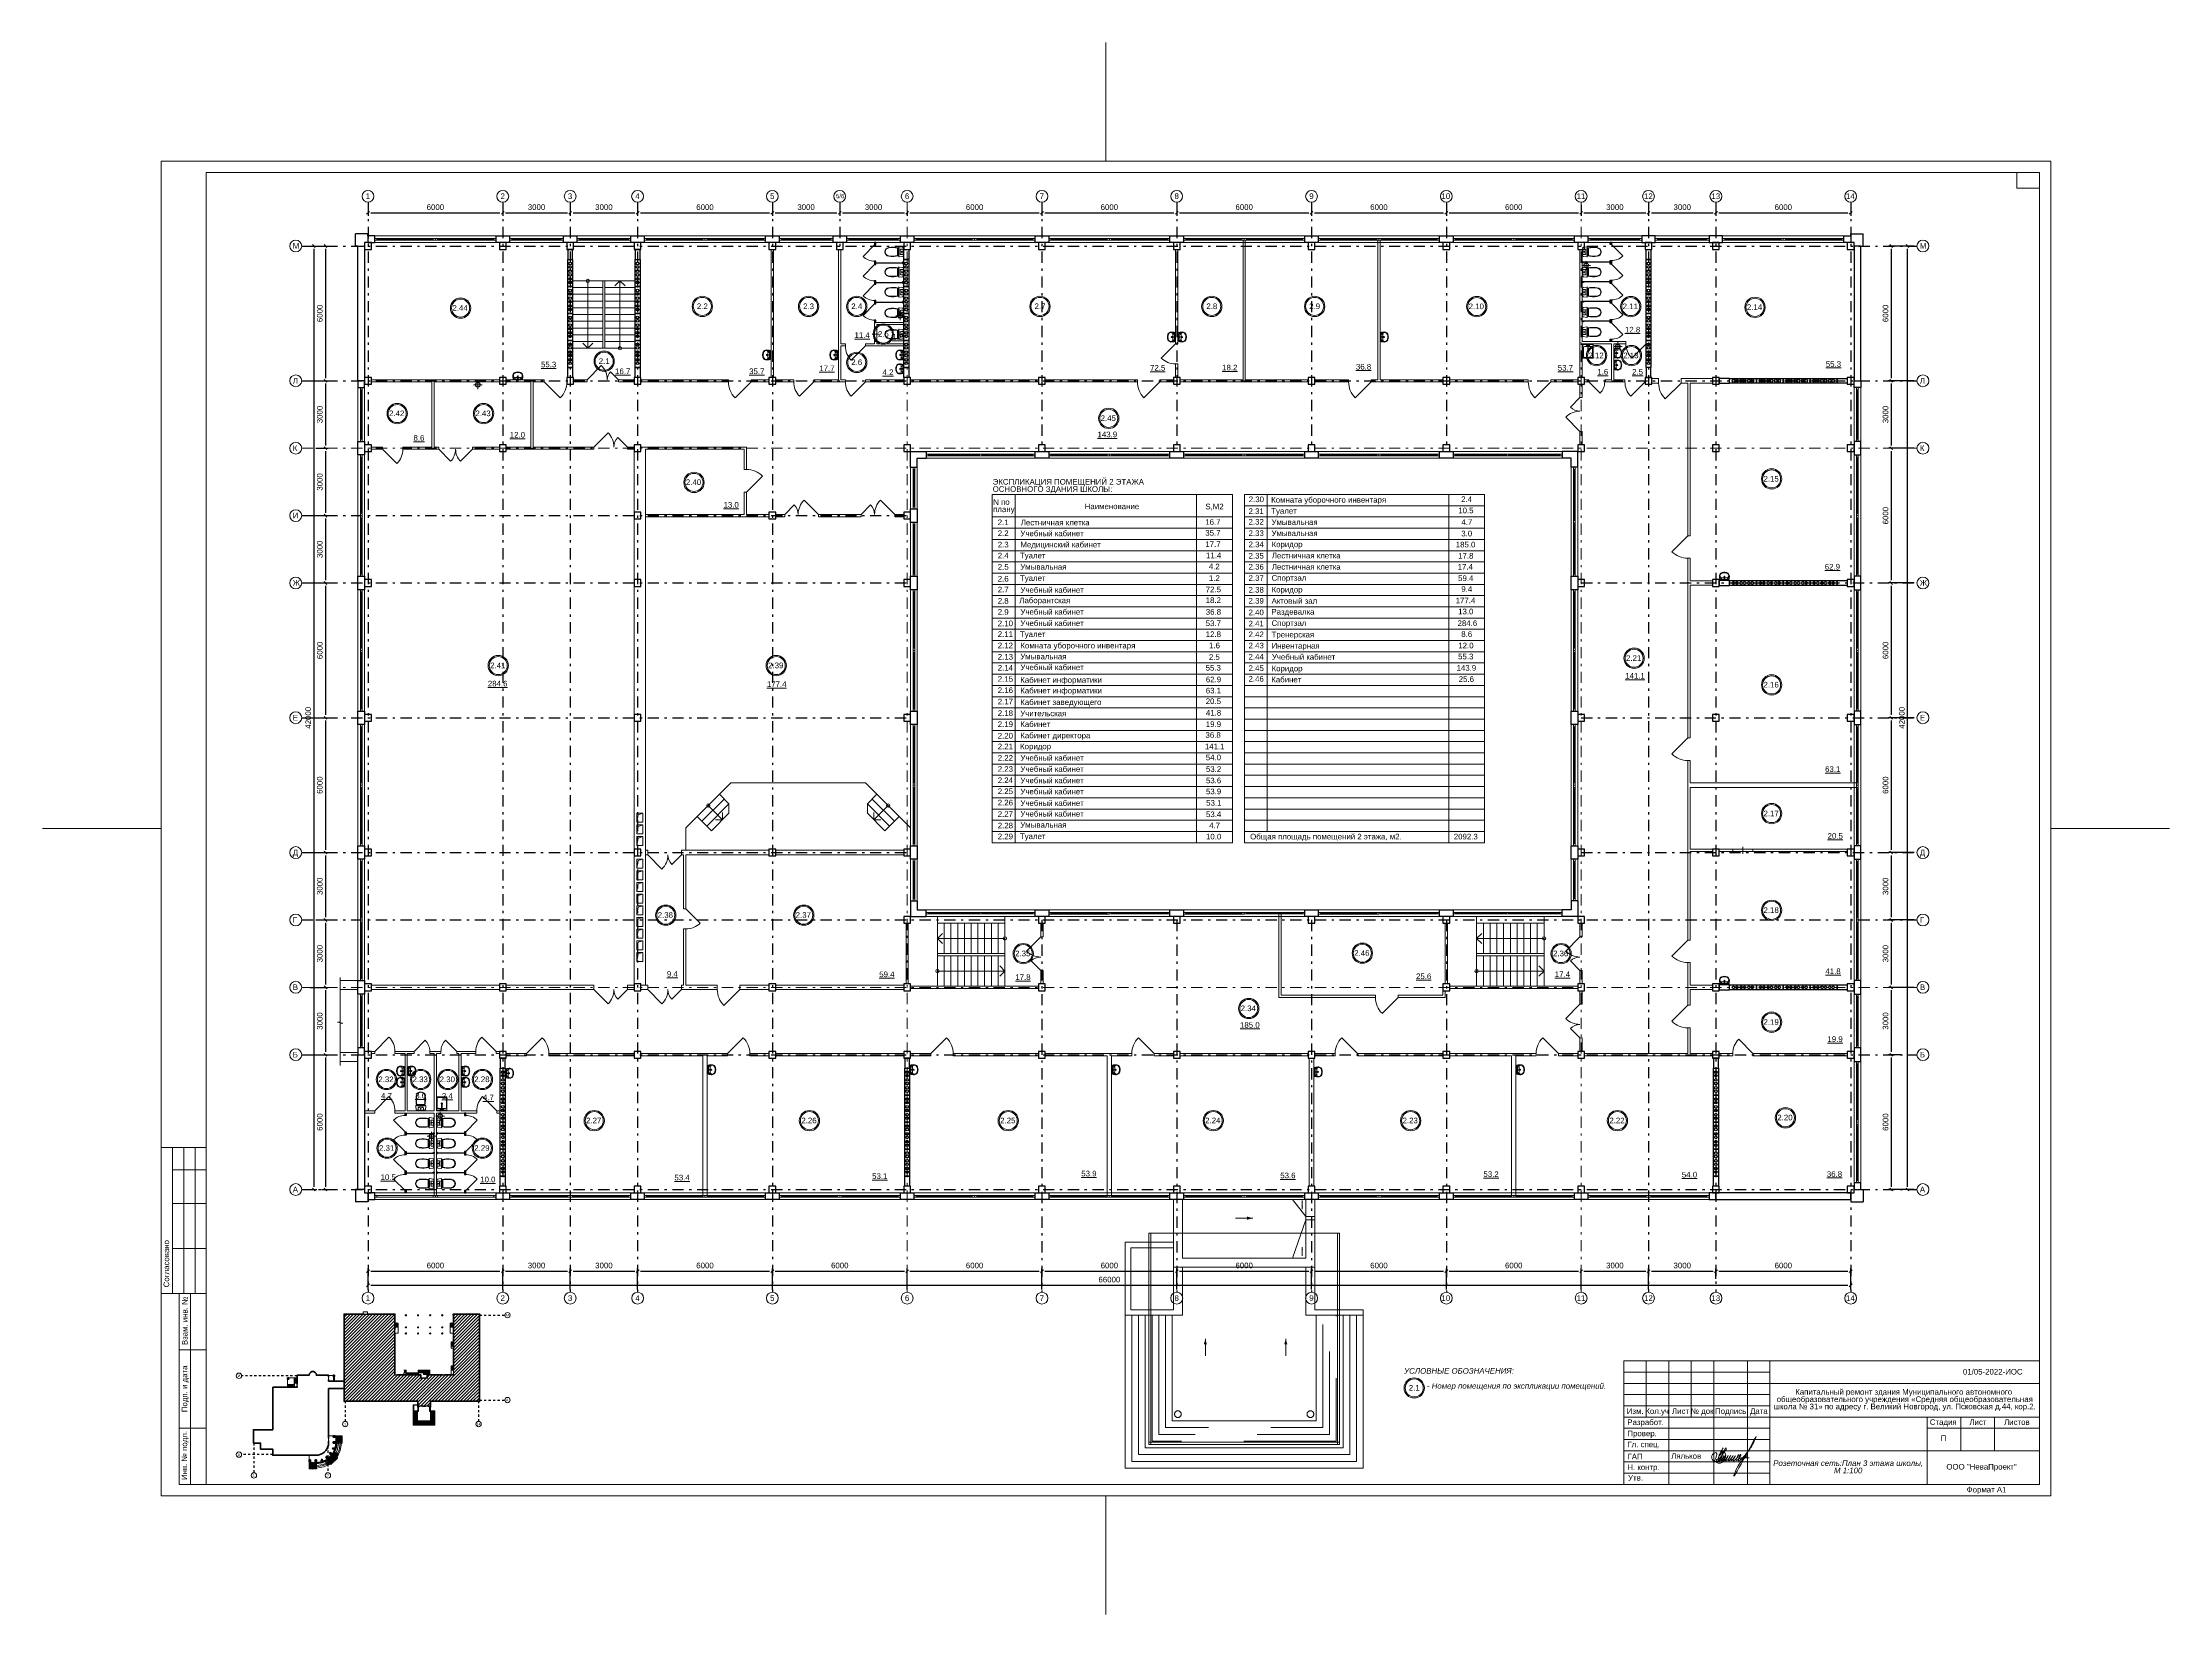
# Model space of a CAD drawing. Header units: metres. Extents: x -306 to 273, y -329 to 512.
# Drawn here: x 80.5 to 175.2, y 369.9 to 439.8 of the extents above; entities that cross this region are included whole.
import ezdxf
from ezdxf.enums import TextEntityAlignment as Align

# ---------------------------------------------------------------- set-up
doc = ezdxf.new("R2010")
doc.units = ezdxf.units.M
doc.header["$MEASUREMENT"] = 0
for name, pattern in [('( Dashdot )', [1.001, 0.5, -0.25, 0.001, -0.25]), ('DGN Style 3', [9.681301, 6.915215, -2.766086]), ('DGN Style 4', [17.066964, 8.528152, -4.264076, 0.01066, -4.264076])]:
    doc.linetypes.add(name, pattern=pattern)
doc.layers.get('DEFPOINTS').update_dxf_attribs({"lineweight": 0})
doc.layers.add('Level 50', color=7, linetype='Continuous', lineweight=0)
doc.layers.add('Level 63', color=7, linetype='Continuous', lineweight=0)
doc.styles.add('Arial', font='ariali.ttf')
doc.styles.add('GOST 2.304', font='cs_gost2304.shx')
doc.styles.add('Standard_0', font='arial.ttf')
doc.styles.add('Style-Arial', font='arial.ttf')
doc.dimstyles.get("Standard").update_dxf_attribs({"dimtxt": 0.00018, "dimasz": 0.00018, "dimexe": 0.0002, "dimexo": 0.0625, "dimgap": 9e-05, "dimtad": 0, "dimtih": 1, "dimtoh": 1, "dimdec": 4, "dimlfac": 1000, "dimzin": 0, "dimdsep": 46, "dimtxsty": 'Standard_0', "dimcen": 9e-05, "dimadec": 0, "dimazin": 0, "dimtfac": 1, "dimtdec": 4, "dimtofl": 0, "dimtmove": 0, "dimatfit": 0, "dimfxl": 0.01, "dimfxlon": 1, "dimtolj": 1, "dimtzin": 0, "dimarcsym": 0})

# ---------------------------------------------------------------- blocks, each defined once
blk = doc.blocks.new('*U1655')
at = {"color": 7, "linetype": 'Continuous', "lineweight": 30, "flags": 128}
blk.add_lwpolyline([(-0.11, -0.6), (-0.11, 0.6), (0.11, 0.6), (0.11, -0.6), (-0.11, -0.6)], close=True, dxfattribs=at)
at = {"color": 7, "linetype": 'Continuous', "lineweight": 30}
for centre in [(0, 0.421), (0, 0.268), (0, 0.077), (0, -0.077), (0, -0.268), (0, -0.421)]:
    blk.add_circle(centre, 0.06, dxfattribs=at)
blk = doc.blocks.new('*U1656')
at = {"color": 7, "linetype": 'Continuous', "lineweight": 0}
blk.add_line((1.25, 0), (-1.25, 0), dxfattribs=at)
at = {"color": 7, "linetype": 'Continuous', "lineweight": 13, "flags": 128}
for points in [[(-1.35, 0.035), (-1.25, 0.035), (-1.25, -0.035), (-1.35, -0.035), (-1.35, 0.035)], [(1.25, 0.035), (1.35, 0.035), (1.35, -0.035), (1.25, -0.035), (1.25, 0.035)]]:
    blk.add_lwpolyline(points, close=True, dxfattribs=at)
at = {"color": 7, "linetype": 'Continuous', "lineweight": 0, "flags": 128}
blk.add_lwpolyline([(-1.25, 0.035), (1.25, 0.035), (1.25, -0.035), (-1.25, -0.035), (-1.25, 0.035)], close=True, dxfattribs=at)
blk = doc.blocks.new('*U1657')
at = {"color": 7, "linetype": 'Continuous', "lineweight": 0}
blk.add_line((1.25, 0.001), (-1.25, -0.001), dxfattribs=at)
at = {"color": 7, "linetype": 'Continuous', "lineweight": 13, "flags": 128}
for points in [[(-1.35, 0.034), (-1.25, 0.034), (-1.25, -0.036), (-1.35, -0.036), (-1.35, 0.034)], [(1.25, 0.036), (1.35, 0.036), (1.35, -0.034), (1.25, -0.034), (1.25, 0.036)]]:
    blk.add_lwpolyline(points, close=True, dxfattribs=at)
at = {"color": 7, "linetype": 'Continuous', "lineweight": 0, "flags": 128}
blk.add_lwpolyline([(-1.25, 0.034), (1.25, 0.036), (1.25, -0.034), (-1.25, -0.036), (-1.25, 0.034)], close=True, dxfattribs=at)
blk = doc.blocks.new('*U1658')
at = {"color": 7, "linetype": 'Continuous', "lineweight": 0}
blk.add_line((-1.1, 0), (1.1, 0), dxfattribs=at)
at = {"color": 7, "linetype": 'Continuous', "lineweight": 13, "flags": 128}
for points in [[(-1.1, -0.035), (-1.2, -0.035), (-1.2, 0.035), (-1.1, 0.035), (-1.1, -0.035)], [(1.2, -0.035), (1.1, -0.035), (1.1, 0.035), (1.2, 0.035), (1.2, -0.035)]]:
    blk.add_lwpolyline(points, close=True, dxfattribs=at)
at = {"color": 7, "linetype": 'Continuous', "lineweight": 0, "flags": 128}
blk.add_lwpolyline([(-1.1, 0.035), (1.1, 0.035), (1.1, -0.035), (-1.1, -0.035), (-1.1, 0.035)], close=True, dxfattribs=at)
blk = doc.blocks.new('*U1659')
at = {"color": 7, "linetype": 'Continuous', "lineweight": 0}
for p in [(-0.227, 0.114), (0.227, 0.114)]:
    blk.add_line(p, (0, -0.114), dxfattribs=at)
blk = doc.blocks.new('*U1660')
at = {"color": 7, "linetype": 'Continuous', "lineweight": 13}
for p, q in [((-0.13, 0.2), (0.13, 0.2)), ((-0.13, 0.2), (-0.13, -0.2)), ((0.13, 0.2), (0.13, -0.2)), ((-0.13, -0.2), (0.13, -0.2))]:
    blk.add_line(p, q, dxfattribs=at)
at = {"color": 7, "linetype": 'Continuous', "lineweight": 13, "flags": 128}
blk.add_lwpolyline([(0.13, 0.2), (-0.076, 0.136), (-0.13, -0.2)], dxfattribs=at)
blk = doc.blocks.new('*U1661')
at = {"color": 7, "linetype": 'Continuous', "lineweight": 30}
for p, q in [((0.275, 0.275), (-0.275, 0.275)), ((-0.275, -0.275), (-0.275, 0.275)), ((0.275, 0.175), (0.275, 0.275)), ((-0.175, -0.275), (-0.275, -0.275))]:
    blk.add_line(p, q, dxfattribs=at)
blk = doc.blocks.new('*U1662')
at = {"color": 7, "linetype": 'Continuous', "lineweight": 0}
for p, q in [((0, 29.7), (0, 34.987)), ((-42.05, 0), (-47.337, 0)), ((47.337, 0), (42.05, 0)), ((0, -34.987), (0, -29.7))]:
    blk.add_line(p, q, dxfattribs=at)
at = {"color": 7, "linetype": 'Continuous', "lineweight": 0, "flags": 128}
blk.add_lwpolyline([(42.05, 29.7), (42.05, -29.7), (-42.05, -29.7), (-42.05, 29.7), (42.05, 29.7)], close=True, dxfattribs=at)
at = {"layer": 'Level 50', "color": 7, "linetype": 'Continuous', "lineweight": 13}
for p, q in [((-40.05, 29.2), (-40.05, -29.2)), ((41.55, 29.2), (-40.05, 29.2)), ((40.55, 29.2), (40.55, 28.5)), ((40.55, 28.5), (41.55, 28.5)), ((41.55, 29.2), (41.55, -29.2)), ((41.55, -29.2), (-41.25, -29.2))]:
    blk.add_line(p, q, dxfattribs=at)
at = {"layer": 'Level 63', "color": 7, "linetype": 'Continuous', "lineweight": 13}
for p, q in [((-42.05, -14.2), (-40.05, -14.2)), ((-42.05, -14.2), (-42.05, -20.7)), ((-41.55, -14.2), (-41.55, -20.7)), ((-41.05, -14.2), (-41.05, -20.7)), ((-40.55, -14.2), (-40.55, -20.7)), ((-41.55, -15.2), (-40.05, -15.2)), ((-41.55, -16.7), (-40.05, -16.7)), ((-41.55, -18.7), (-40.05, -18.7)), ((-42.05, -20.7), (-40.05, -20.7)), ((-41.25, -20.7), (-40.05, -20.7)), ((-40.75, -29.2), (-40.75, -20.7)), ((-41.25, -23.2), (-40.05, -23.2)), ((23.05, -23.7), (41.55, -23.7)), ((23.05, -23.7), (23.05, -29.2)), ((24.05, -23.7), (24.05, -26.2)), ((25.05, -23.7), (25.05, -29.2)), ((26.05, -23.7), (26.05, -26.2)), ((27.05, -23.7), (27.05, -29.2)), ((28.55, -23.7), (28.55, -29.2)), ((29.55, -23.7), (29.55, -29.2)), ((29.55, -24.7), (41.55, -24.7)), ((23.05, -25.7), (29.55, -25.7)), ((23.05, -26.2), (29.55, -26.2)), ((29.55, -26.2), (41.55, -26.2)), ((-41.25, -26.7), (-40.05, -26.7)), ((36.55, -26.7), (41.55, -26.7)), ((29.55, -27.7), (41.55, -27.7))]:
    blk.add_line(p, q, dxfattribs=at)
at = {"layer": 'Level 63', "color": 7, "linetype": 'Continuous', "lineweight": 0}
for p, q in [((23.05, -24.2), (29.55, -24.2)), ((23.05, -24.7), (29.55, -24.7)), ((23.05, -25.2), (29.55, -25.2)), ((23.05, -26.7), (29.55, -26.7)), ((23.05, -27.2), (29.55, -27.2)), ((23.05, -27.7), (29.55, -27.7)), ((23.05, -28.2), (29.55, -28.2)), ((23.05, -28.7), (29.55, -28.7))]:
    blk.add_line(p, q, dxfattribs=at)
at = {"layer": 'Level 63', "color": 7, "linetype": 'Continuous', "lineweight": 13, "flags": 128}
for points in [[(-41.25, -29.2), (-41.25, -20.7)], [(36.55, -26.2), (36.55, -29.2)], [(38.05, -26.2), (38.05, -27.7)], [(39.55, -26.2), (39.55, -27.7)]]:
    blk.add_lwpolyline(points, dxfattribs=at)
at = {"layer": 'Level 63', "color": 7, "linetype": 'Continuous', "lineweight": 0, "style": 'Style-Arial'}
for s, p in [('Согласовано', (-41.826, -19.373)), ('Взам. инв. №', (-41.007, -21.916)), ('Подп. и дата', (-41.02, -24.945)), ('Инв. № подл.', (-41.025, -27.913))]:
    blk.add_text(s, height=0.25002, rotation=90, dxfattribs=at).set_placement(p, align=Align.MIDDLE_CENTER)
for s, p in [('Изм.', (23.557, -25.935)), ('Разработ.', (24.019, -26.431)), ('Кол.уч', (24.534, -25.935)), ('Лист', (25.573, -25.935)), ('№ док', (26.532, -25.935)), ('Подпись', (27.806, -25.935)), ('Дата', (29.061, -25.935)), ('Стадия', (37.268, -26.425)), ('Лист', (38.813, -26.425)), ('Листов', (40.546, -26.425)), ('Провер.', (23.864, -26.929)), ('Гл. спец.', (23.931, -27.416)), ('Н. контр.', (23.925, -28.435)), ('ГАП', (23.551, -27.957)), ('ООО "НеваПроект"', (38.973, -28.411)), ('Утв.', (23.57, -28.902)), ('Формат А1', (39.197, -29.431))]:
    blk.add_text(s, height=0.25, dxfattribs=at).set_placement(p, align=Align.MIDDLE_CENTER)
blk = doc.blocks.new('_Oblique-1')
at = {"color": 0, "linetype": 'ByBlock', "lineweight": -2}
blk.add_line((0.5, 0.5), (-0.5, -0.5), dxfattribs=at)
blk = doc.blocks.new('*D2270')
at = {"color": 0, "linetype": 'Continuous', "lineweight": -2, "transparency": 16777216}
for p, q in [((94.98, 384.331), (94.98, 384.642)), ((95.105, 384.517), (160.855, 384.517)), ((160.98, 384.331), (160.98, 384.642))]:
    blk.add_line(p, q, dxfattribs=at)
at = {"layer": 'DEFPOINTS', "color": 0, "linetype": 'Continuous', "lineweight": 0, "transparency": 16777216}
for p in [(160.98, 384.517), (94.98, 384.206), (160.98, 384.206)]:
    blk.add_point(p, dxfattribs=at)
at = {"color": 0, "linetype": 'Continuous', "lineweight": -2, "transparency": 16777216, "xscale": 0.125, "yscale": 0.125, "zscale": 0.125, "rotation": 180}
blk.add_blockref('_Oblique-1', (94.98, 384.517), dxfattribs=at)
at = {"color": 0, "linetype": 'Continuous', "lineweight": -2, "transparency": 16777216, "xscale": 0.125, "yscale": 0.125, "zscale": 0.125}
blk.add_blockref('_Oblique-1', (160.98, 384.517), dxfattribs=at)
at = {"color": 0, "linetype": 'Continuous', "lineweight": 0, "transparency": 16777216, "insert": (127.98, 384.769), "char_height": 0.25, "attachment_point": 5, "style": 'Style-Arial'}
blk.add_mtext('\\A1;66000', dxfattribs=at)
blk = doc.blocks.new('*D2271')
at = {"color": 0, "linetype": 'Continuous', "lineweight": -2, "transparency": 16777216}
for p, q in [((92.153, 430.779), (93.211, 430.779)), ((93.086, 430.654), (93.086, 424.904)), ((92.153, 424.779), (93.211, 424.779))]:
    blk.add_line(p, q, dxfattribs=at)
at = {"layer": 'DEFPOINTS', "color": 0, "linetype": 'Continuous', "lineweight": 0, "transparency": 16777216}
for p in [(92.028, 430.779), (92.028, 424.779), (93.086, 424.779)]:
    blk.add_point(p, dxfattribs=at)
at = {"color": 0, "linetype": 'Continuous', "lineweight": -2, "transparency": 16777216, "xscale": 0.125, "yscale": 0.125, "zscale": 0.125}
for p, rotation in [((93.086, 430.779), 90), ((93.086, 424.779), 270)]:
    blk.add_blockref('_Oblique-1', p, dxfattribs=dict(at, rotation=rotation))
at = {"color": 0, "linetype": 'Continuous', "lineweight": 0, "transparency": 16777216, "insert": (92.833, 427.779), "char_height": 0.25, "attachment_point": 5, "rotation": 90, "style": 'Style-Arial'}
blk.add_mtext('\\A1;6000', dxfattribs=at)
blk = doc.blocks.new('*D2272')
at = {"color": 0, "linetype": 'Continuous', "lineweight": -2, "transparency": 16777216}
for p, q in [((92.153, 430.779), (92.696, 430.779)), ((92.571, 430.654), (92.571, 388.904)), ((92.153, 388.779), (92.696, 388.779))]:
    blk.add_line(p, q, dxfattribs=at)
at = {"layer": 'DEFPOINTS', "color": 0, "linetype": 'Continuous', "lineweight": 0, "transparency": 16777216}
for p in [(92.028, 430.779), (92.028, 388.779), (92.571, 388.779)]:
    blk.add_point(p, dxfattribs=at)
at = {"color": 0, "linetype": 'Continuous', "lineweight": -2, "transparency": 16777216, "xscale": 0.125, "yscale": 0.125, "zscale": 0.125}
for p, rotation in [((92.571, 430.779), 90), ((92.571, 388.779), 270)]:
    blk.add_blockref('_Oblique-1', p, dxfattribs=dict(at, rotation=rotation))
at = {"color": 0, "linetype": 'Continuous', "lineweight": 0, "transparency": 16777216, "insert": (92.318, 409.779), "char_height": 0.25, "attachment_point": 5, "rotation": 90, "style": 'Style-Arial'}
blk.add_mtext('\\A1;42000', dxfattribs=at)
blk = doc.blocks.new('*D2273')
at = {"color": 0, "linetype": 'Continuous', "lineweight": -2, "transparency": 16777216}
for p, q in [((163.803, 430.779), (162.658, 430.779)), ((162.783, 430.654), (162.783, 424.904)), ((163.803, 424.779), (162.658, 424.779))]:
    blk.add_line(p, q, dxfattribs=at)
at = {"layer": 'DEFPOINTS', "color": 0, "linetype": 'Continuous', "lineweight": 0, "transparency": 16777216}
for p in [(163.928, 430.779), (162.783, 424.779), (163.928, 424.779)]:
    blk.add_point(p, dxfattribs=at)
at = {"color": 0, "linetype": 'Continuous', "lineweight": -2, "transparency": 16777216, "xscale": 0.125, "yscale": 0.125, "zscale": 0.125}
for p, rotation in [((162.783, 430.779), 90), ((162.783, 424.779), 270)]:
    blk.add_blockref('_Oblique-1', p, dxfattribs=dict(at, rotation=rotation))
at = {"color": 0, "linetype": 'Continuous', "lineweight": 0, "transparency": 16777216, "insert": (162.53, 427.779), "char_height": 0.25, "attachment_point": 5, "rotation": 90, "style": 'Style-Arial'}
blk.add_mtext('\\A1;6000', dxfattribs=at)
blk = doc.blocks.new('*D2274')
at = {"color": 0, "linetype": 'Continuous', "lineweight": -2, "transparency": 16777216}
for p, q in [((163.803, 430.779), (163.385, 430.779)), ((163.51, 388.904), (163.51, 430.654)), ((163.803, 388.779), (163.385, 388.779))]:
    blk.add_line(p, q, dxfattribs=at)
at = {"layer": 'DEFPOINTS', "color": 0, "linetype": 'Continuous', "lineweight": 0, "transparency": 16777216}
for p in [(163.51, 430.779), (163.928, 430.779), (163.928, 388.779)]:
    blk.add_point(p, dxfattribs=at)
at = {"color": 0, "linetype": 'Continuous', "lineweight": -2, "transparency": 16777216, "xscale": 0.125, "yscale": 0.125, "zscale": 0.125}
for p, rotation in [((163.51, 430.779), 90), ((163.51, 388.779), 270)]:
    blk.add_blockref('_Oblique-1', p, dxfattribs=dict(at, rotation=rotation))
at = {"color": 0, "linetype": 'Continuous', "lineweight": 0, "transparency": 16777216, "insert": (163.257, 409.779), "char_height": 0.25, "attachment_point": 5, "rotation": 90, "style": 'Style-Arial'}
blk.add_mtext('\\A1;42000', dxfattribs=at)
blk = doc.blocks.new('*D2275')
at = {"color": 0, "linetype": 'Continuous', "lineweight": -2, "transparency": 16777216}
for p, q in [((94.98, 384.331), (94.98, 385.269)), ((95.105, 385.144), (100.855, 385.144)), ((100.98, 384.331), (100.98, 385.269))]:
    blk.add_line(p, q, dxfattribs=at)
at = {"layer": 'DEFPOINTS', "color": 0, "linetype": 'Continuous', "lineweight": 0, "transparency": 16777216}
for p in [(100.98, 385.144), (94.98, 384.206), (100.98, 384.206)]:
    blk.add_point(p, dxfattribs=at)
at = {"color": 0, "linetype": 'Continuous', "lineweight": -2, "transparency": 16777216, "xscale": 0.125, "yscale": 0.125, "zscale": 0.125, "rotation": 180}
blk.add_blockref('_Oblique-1', (94.98, 385.144), dxfattribs=at)
at = {"color": 0, "linetype": 'Continuous', "lineweight": -2, "transparency": 16777216, "xscale": 0.125, "yscale": 0.125, "zscale": 0.125}
blk.add_blockref('_Oblique-1', (100.98, 385.144), dxfattribs=at)
at = {"color": 0, "linetype": 'Continuous', "lineweight": 0, "transparency": 16777216, "insert": (97.98, 385.397), "char_height": 0.25, "attachment_point": 5, "style": 'Style-Arial'}
blk.add_mtext('\\A1;6000', dxfattribs=at)
blk = doc.blocks.new('*D2276')
at = {"color": 0, "linetype": 'Continuous', "lineweight": -2, "transparency": 16777216}
for p, q in [((94.98, 432.604), (94.98, 432.13)), ((95.105, 432.255), (100.855, 432.255)), ((100.98, 432.604), (100.98, 432.13))]:
    blk.add_line(p, q, dxfattribs=at)
at = {"layer": 'DEFPOINTS', "color": 0, "linetype": 'Continuous', "lineweight": 0, "transparency": 16777216}
for p in [(94.98, 432.729), (100.98, 432.729), (100.98, 432.255)]:
    blk.add_point(p, dxfattribs=at)
at = {"color": 0, "linetype": 'Continuous', "lineweight": -2, "transparency": 16777216, "xscale": 0.125, "yscale": 0.125, "zscale": 0.125, "rotation": 180}
blk.add_blockref('_Oblique-1', (94.98, 432.255), dxfattribs=at)
at = {"color": 0, "linetype": 'Continuous', "lineweight": -2, "transparency": 16777216, "xscale": 0.125, "yscale": 0.125, "zscale": 0.125}
blk.add_blockref('_Oblique-1', (100.98, 432.255), dxfattribs=at)
at = {"color": 0, "linetype": 'Continuous', "lineweight": 0, "transparency": 16777216, "insert": (97.98, 432.508), "char_height": 0.25, "attachment_point": 5, "style": 'Style-Arial'}
blk.add_mtext('\\A1;6000', dxfattribs=at)
blk = doc.blocks.new('*U1670')
at = {"color": 7, "linetype": 'Continuous', "lineweight": 13}
for radius in [0.452, 0.402]:
    blk.add_circle((0, 0), radius, dxfattribs=at)
at = {"color": 7, "linetype": 'Continuous', "lineweight": 13, "style": 'Style-Arial'}
blk.add_text('2.1', height=0.25, dxfattribs=at).set_placement((-0.242, 0.133), align=Align.TOP_LEFT)
blk = doc.blocks.new('ум9')
at = {"color": 252, "lineweight": 13}
for p, q in [((0.32, 0), (-0.32, 0)), ((-0.24, -0.06), (-0.19, -0.14)), ((0.23, -0.04), (-0.23, -0.04)), ((0.18, -0.16), (-0.17, -0.16)), ((0.05, -0.23), (-0.05, -0.23)), ((0.04, -0.08), (-0.04, -0.08)), ((0, -0.11), (0, -0.04)), ((0, -0.19), (0, -0.28)), ((0.24, -0.06), (0.19, -0.14))]:
    blk.add_line(p, q, dxfattribs=at)
for centre, radius in [((0, -0.23), 0.0351), ((0, -0.08), 0.0221), ((0, -0.23), 0.0221)]:
    blk.add_circle(centre, radius, dxfattribs=at)
for centre, radius, start, end in [((1.16, -0.33), 1.52, 167.3206, 178.6525), ((-0.13, -0.3), 0.22, 178.312, 234.1043), ((-0.35, -0.3), 0.00065, 358.312, 358.6525), ((0.09, -0.27), 0.429, 154.5977, 180.3349), ((-0.32, 0), 0.00065, 90, 167.3206), ((-0.14, -0.3), 0.18, 141.0504, 245.2718), ((-0.23, -0.12), 0.078, 90, 154.5977), ((-0.14, -0.3), 0.193, 141.0504, 147.7493), ((-0.18, -0.3), 0.159, 98.7111, 129.9424), ((-0.18, -0.3), 0.146, 86.1548, 129.9424), ((-0.04, -0.09), 0.452, 239.6448, 267.5368), ((-0.04, -0.09), 0.413, 244.8898, 267.5368), ((0, 0.1), 0.611, 265.1692, 274.8308), ((0, 0.1), 0.65, 265.1692, 274.8308), ((0.04, -0.09), 0.413, 272.4632, 300.3552), ((0.04, -0.09), 0.452, 272.4632, 300.3552), ((0.18, -0.3), 0.146, 50.0576, 93.8452), ((0.18, -0.3), 0.159, 50.0576, 81.2889), ((0.14, -0.3), 0.18, 294.7282, 38.9496), ((0.23, -0.12), 0.078, 25.4023, 90), ((0.13, -0.3), 0.22, 305.8957, 1.688), ((0.14, -0.3), 0.193, 32.2507, 38.9496), ((-0.09, -0.27), 0.429, 359.6651, 25.4023), ((-1.16, -0.33), 1.52, 1.3475, 12.6794), ((0.32, 0), 0.00065, 12.6794, 90), ((0.35, -0.3), 0.00065, 181.3475, 181.688)]:
    blk.add_arc(centre, radius, start, end, dxfattribs=at)
blk = doc.blocks.new('ун2')
at = {"color": 252, "lineweight": 13}
for p, q in [((-0.13, -0.11), (-0.13, 0.01)), ((0.13, -0.11), (0.13, 0.01)), ((-0.25, -0.19), (-0.23, -0.01)), ((0, -0.27), (-0.18, -0.27)), ((0, -0.23), (-0.17, -0.23)), ((0, -0.23), (0.17, -0.23)), ((0, -0.27), (0.18, -0.27)), ((0.25, -0.19), (0.23, -0.01))]:
    blk.add_line(p, q, dxfattribs=at)
blk.add_circle((0, -0.06), 0.0157, dxfattribs=at)
for centre, radius, start, end in [((-0.23, 0.01), 0.0259, 262.0147, 1.5137), ((0, 1.37), 1.37, 261.6431, 278.3569), ((0.23, 0.01), 0.0258, 178.1572, 278.1058), ((-0.23, -0.19), 0.0242, 185.3126, 270.5398), ((0, -1.27), 1.08, 77.8721, 102.1279), ((1.29, -0.52), 1.52, 168.8327, 186.9654), ((-0.17, -0.15), 0.0829, 229.7034, 270.7895), ((1.29, -0.52), 1.5, 170.087, 187.0749), ((0, -0.68), 0.217, 187.7539, 269.9084), ((0, -0.68), 0.198, 188.5249, 269.9084), ((-0.11, -0.11), 0.0166, 175.2998, 270.088), ((0, -0.59), 0.477, 76.0614, 103.9386), ((0, -0.68), 0.198, 270.0916, 351.4751), ((0, -0.68), 0.217, 270.0916, 352.2461), ((0.11, -0.11), 0.0166, 269.912, 4.7002), ((0.17, -0.15), 0.0829, 269.2105, 310.2966), ((-1.29, -0.52), 1.5, 352.9251, 9.913), ((-1.29, -0.52), 1.52, 353.0346, 11.1673), ((0.23, -0.19), 0.0242, 269.4602, 354.6874)]:
    blk.add_arc(centre, radius, start, end, dxfattribs=at)
blk = doc.blocks.new('*U1671')
at = {"color": 7, "linetype": 'Continuous', "lineweight": 0}
for p, q in [((-0.05, 0), (-2.325, 0)), ((2.325, 0), (0.05, 0))]:
    blk.add_line(p, q, dxfattribs=at)
at = {"color": 7, "linetype": 'Continuous', "lineweight": 0, "flags": 128}
for points in [[(-2.425, 0.15), (2.425, 0.15), (2.425, -0.15), (-2.425, -0.15), (-2.425, 0.15)], [(-2.325, 0.035), (2.325, 0.035), (2.325, -0.035), (-2.325, -0.035), (-2.325, 0.035)]]:
    blk.add_lwpolyline(points, close=True, dxfattribs=at)
at = {"color": 7, "linetype": 'Continuous', "lineweight": 13, "flags": 128}
for points in [[(-2.425, 0.035), (-2.325, 0.035), (-2.325, -0.035), (-2.425, -0.035), (-2.425, 0.035)], [(-0.05, 0.035), (0.05, 0.035), (0.05, -0.035), (-0.05, -0.035), (-0.05, 0.035)], [(2.325, 0.035), (2.425, 0.035), (2.425, -0.035), (2.325, -0.035), (2.325, 0.035)]]:
    blk.add_lwpolyline(points, close=True, dxfattribs=at)
blk = doc.blocks.new('*U1708')
at = {"color": 7, "linetype": 'Continuous', "lineweight": 13}
for radius in [0.452, 0.402]:
    blk.add_circle((0, 0), radius, dxfattribs=at)
at = {"color": 7, "linetype": 'Continuous', "lineweight": 13, "style": 'Style-Arial'}
blk.add_text('2.2', height=0.25, dxfattribs=at).set_placement((-0.242, 0.133), align=Align.TOP_LEFT)
blk = doc.blocks.new('*U1709')
at = {"color": 7, "linetype": 'Continuous', "lineweight": 13}
for radius in [0.452, 0.402]:
    blk.add_circle((0, 0), radius, dxfattribs=at)
at = {"color": 7, "linetype": 'Continuous', "lineweight": 13, "style": 'Style-Arial'}
blk.add_text('2.3', height=0.25, dxfattribs=at).set_placement((-0.242, 0.133), align=Align.TOP_LEFT)
blk = doc.blocks.new('*U1710')
at = {"color": 7, "linetype": 'Continuous', "lineweight": 13}
for radius in [0.452, 0.402]:
    blk.add_circle((0, 0), radius, dxfattribs=at)
at = {"color": 7, "linetype": 'Continuous', "lineweight": 13, "style": 'Style-Arial'}
blk.add_text('2.4', height=0.25, dxfattribs=at).set_placement((-0.242, 0.133), align=Align.TOP_LEFT)
blk = doc.blocks.new('*U1711')
at = {"color": 7, "linetype": 'Continuous', "lineweight": 13}
for radius in [0.452, 0.402]:
    blk.add_circle((0, 0), radius, dxfattribs=at)
at = {"color": 7, "linetype": 'Continuous', "lineweight": 13, "style": 'Style-Arial'}
blk.add_text('2.5', height=0.25, dxfattribs=at).set_placement((-0.242, 0.133), align=Align.TOP_LEFT)
blk = doc.blocks.new('*U1712')
at = {"color": 7, "linetype": 'Continuous', "lineweight": 13}
for radius in [0.452, 0.402]:
    blk.add_circle((0, 0), radius, dxfattribs=at)
at = {"color": 7, "linetype": 'Continuous', "lineweight": 13, "style": 'Style-Arial'}
blk.add_text('2.6', height=0.25, dxfattribs=at).set_placement((-0.242, 0.133), align=Align.TOP_LEFT)
blk = doc.blocks.new('*U1713')
at = {"color": 7, "linetype": 'Continuous', "lineweight": 13}
for radius in [0.452, 0.402]:
    blk.add_circle((0, 0), radius, dxfattribs=at)
at = {"color": 7, "linetype": 'Continuous', "lineweight": 13, "style": 'Style-Arial'}
blk.add_text('2.7', height=0.25, dxfattribs=at).set_placement((-0.242, 0.133), align=Align.TOP_LEFT)
blk = doc.blocks.new('*U1714')
at = {"color": 7, "linetype": 'Continuous', "lineweight": 13}
for radius in [0.452, 0.402]:
    blk.add_circle((0, 0), radius, dxfattribs=at)
at = {"color": 7, "linetype": 'Continuous', "lineweight": 13, "style": 'Style-Arial'}
blk.add_text('2.8', height=0.25, dxfattribs=at).set_placement((-0.242, 0.133), align=Align.TOP_LEFT)
blk = doc.blocks.new('*U1715')
at = {"color": 7, "linetype": 'Continuous', "lineweight": 13}
for radius in [0.452, 0.402]:
    blk.add_circle((0, 0), radius, dxfattribs=at)
at = {"color": 7, "linetype": 'Continuous', "lineweight": 13, "style": 'Style-Arial'}
blk.add_text('2.9', height=0.25, dxfattribs=at).set_placement((-0.242, 0.133), align=Align.TOP_LEFT)
blk = doc.blocks.new('*U1716')
at = {"color": 7, "linetype": 'Continuous', "lineweight": 13}
for radius in [0.452, 0.402]:
    blk.add_circle((0, 0), radius, dxfattribs=at)
at = {"color": 7, "linetype": 'Continuous', "lineweight": 13, "style": 'Style-Arial'}
blk.add_text('2.10', height=0.25, dxfattribs=at).set_placement((-0.361, 0.133), align=Align.TOP_LEFT)
blk = doc.blocks.new('*U1717')
at = {"color": 7, "linetype": 'Continuous', "lineweight": 13}
for radius in [0.452, 0.402]:
    blk.add_circle((0, 0), radius, dxfattribs=at)
at = {"color": 7, "linetype": 'Continuous', "lineweight": 13, "style": 'Style-Arial'}
blk.add_text('2.11', height=0.25, dxfattribs=at).set_placement((-0.361, 0.133), align=Align.TOP_LEFT)
blk = doc.blocks.new('*U1718')
at = {"color": 7, "linetype": 'Continuous', "lineweight": 13}
for radius in [0.452, 0.402]:
    blk.add_circle((0, 0), radius, dxfattribs=at)
at = {"color": 7, "linetype": 'Continuous', "lineweight": 13, "style": 'Style-Arial'}
blk.add_text('2.12', height=0.25, dxfattribs=at).set_placement((-0.361, 0.133), align=Align.TOP_LEFT)
blk = doc.blocks.new('*U1719')
at = {"color": 7, "linetype": 'Continuous', "lineweight": 13}
for radius in [0.452, 0.402]:
    blk.add_circle((0, 0), radius, dxfattribs=at)
at = {"color": 7, "linetype": 'Continuous', "lineweight": 13, "style": 'Style-Arial'}
blk.add_text('2.13', height=0.25, dxfattribs=at).set_placement((-0.361, 0.133), align=Align.TOP_LEFT)
blk = doc.blocks.new('*U1720')
at = {"color": 7, "linetype": 'Continuous', "lineweight": 13}
for radius in [0.452, 0.402]:
    blk.add_circle((0, 0), radius, dxfattribs=at)
at = {"color": 7, "linetype": 'Continuous', "lineweight": 13, "style": 'Style-Arial'}
blk.add_text('2.14', height=0.25, dxfattribs=at).set_placement((-0.361, 0.133), align=Align.TOP_LEFT)
blk = doc.blocks.new('*U1721')
at = {"color": 7, "linetype": 'Continuous', "lineweight": 13}
for radius in [0.452, 0.402]:
    blk.add_circle((0, 0), radius, dxfattribs=at)
at = {"color": 7, "linetype": 'Continuous', "lineweight": 13, "style": 'Style-Arial'}
blk.add_text('2.15', height=0.25, dxfattribs=at).set_placement((-0.361, 0.133), align=Align.TOP_LEFT)
blk = doc.blocks.new('*U1722')
at = {"color": 7, "linetype": 'Continuous', "lineweight": 13}
for radius in [0.452, 0.402]:
    blk.add_circle((0, 0), radius, dxfattribs=at)
at = {"color": 7, "linetype": 'Continuous', "lineweight": 13, "style": 'Style-Arial'}
blk.add_text('2.16', height=0.25, dxfattribs=at).set_placement((-0.361, 0.133), align=Align.TOP_LEFT)
blk = doc.blocks.new('*U1723')
at = {"color": 7, "linetype": 'Continuous', "lineweight": 13}
for radius in [0.452, 0.402]:
    blk.add_circle((0, 0), radius, dxfattribs=at)
at = {"color": 7, "linetype": 'Continuous', "lineweight": 13, "style": 'Style-Arial'}
blk.add_text('2.17', height=0.25, dxfattribs=at).set_placement((-0.361, 0.133), align=Align.TOP_LEFT)
blk = doc.blocks.new('*U1724')
at = {"color": 7, "linetype": 'Continuous', "lineweight": 13}
for radius in [0.452, 0.402]:
    blk.add_circle((0, 0), radius, dxfattribs=at)
at = {"color": 7, "linetype": 'Continuous', "lineweight": 13, "style": 'Style-Arial'}
blk.add_text('2.18', height=0.25, dxfattribs=at).set_placement((-0.361, 0.133), align=Align.TOP_LEFT)
blk = doc.blocks.new('*U1725')
at = {"color": 7, "linetype": 'Continuous', "lineweight": 13}
for radius in [0.452, 0.402]:
    blk.add_circle((0, 0), radius, dxfattribs=at)
at = {"color": 7, "linetype": 'Continuous', "lineweight": 13, "style": 'Style-Arial'}
blk.add_text('2.19', height=0.25, dxfattribs=at).set_placement((-0.361, 0.133), align=Align.TOP_LEFT)
blk = doc.blocks.new('*U1726')
at = {"color": 7, "linetype": 'Continuous', "lineweight": 13}
for radius in [0.452, 0.402]:
    blk.add_circle((0, 0), radius, dxfattribs=at)
at = {"color": 7, "linetype": 'Continuous', "lineweight": 13, "style": 'Style-Arial'}
blk.add_text('2.20', height=0.25, dxfattribs=at).set_placement((-0.361, 0.133), align=Align.TOP_LEFT)
blk = doc.blocks.new('*U1727')
at = {"color": 7, "linetype": 'Continuous', "lineweight": 13}
for radius in [0.452, 0.402]:
    blk.add_circle((0, 0), radius, dxfattribs=at)
at = {"color": 7, "linetype": 'Continuous', "lineweight": 13, "style": 'Style-Arial'}
blk.add_text('2.21', height=0.25, dxfattribs=at).set_placement((-0.361, 0.133), align=Align.TOP_LEFT)
blk = doc.blocks.new('*U1728')
at = {"color": 7, "linetype": 'Continuous', "lineweight": 13}
for radius in [0.452, 0.402]:
    blk.add_circle((0, 0), radius, dxfattribs=at)
at = {"color": 7, "linetype": 'Continuous', "lineweight": 13, "style": 'Style-Arial'}
blk.add_text('2.22', height=0.25, dxfattribs=at).set_placement((-0.361, 0.133), align=Align.TOP_LEFT)
blk = doc.blocks.new('*U1729')
at = {"color": 7, "linetype": 'Continuous', "lineweight": 13}
for radius in [0.452, 0.402]:
    blk.add_circle((0, 0), radius, dxfattribs=at)
at = {"color": 7, "linetype": 'Continuous', "lineweight": 13, "style": 'Style-Arial'}
blk.add_text('2.23', height=0.25, dxfattribs=at).set_placement((-0.361, 0.133), align=Align.TOP_LEFT)
blk = doc.blocks.new('*U1730')
at = {"color": 7, "linetype": 'Continuous', "lineweight": 13}
for radius in [0.452, 0.402]:
    blk.add_circle((0, 0), radius, dxfattribs=at)
at = {"color": 7, "linetype": 'Continuous', "lineweight": 13, "style": 'Style-Arial'}
blk.add_text('2.24', height=0.25, dxfattribs=at).set_placement((-0.361, 0.133), align=Align.TOP_LEFT)
blk = doc.blocks.new('*U1731')
at = {"color": 7, "linetype": 'Continuous', "lineweight": 13}
for radius in [0.452, 0.402]:
    blk.add_circle((0, 0), radius, dxfattribs=at)
at = {"color": 7, "linetype": 'Continuous', "lineweight": 13, "style": 'Style-Arial'}
blk.add_text('2.25', height=0.25, dxfattribs=at).set_placement((-0.361, 0.133), align=Align.TOP_LEFT)
blk = doc.blocks.new('*U1732')
at = {"color": 7, "linetype": 'Continuous', "lineweight": 13}
for radius in [0.452, 0.402]:
    blk.add_circle((0, 0), radius, dxfattribs=at)
at = {"color": 7, "linetype": 'Continuous', "lineweight": 13, "style": 'Style-Arial'}
blk.add_text('2.26', height=0.25, dxfattribs=at).set_placement((-0.361, 0.133), align=Align.TOP_LEFT)
blk = doc.blocks.new('*U1733')
at = {"color": 7, "linetype": 'Continuous', "lineweight": 13}
for radius in [0.452, 0.402]:
    blk.add_circle((0, 0), radius, dxfattribs=at)
at = {"color": 7, "linetype": 'Continuous', "lineweight": 13, "style": 'Style-Arial'}
blk.add_text('2.27', height=0.25, dxfattribs=at).set_placement((-0.361, 0.133), align=Align.TOP_LEFT)
blk = doc.blocks.new('*U1734')
at = {"color": 7, "linetype": 'Continuous', "lineweight": 13}
for radius in [0.452, 0.402]:
    blk.add_circle((0, 0), radius, dxfattribs=at)
at = {"color": 7, "linetype": 'Continuous', "lineweight": 13, "style": 'Style-Arial'}
blk.add_text('2.28', height=0.25, dxfattribs=at).set_placement((-0.361, 0.133), align=Align.TOP_LEFT)
blk = doc.blocks.new('*U1735')
at = {"color": 7, "linetype": 'Continuous', "lineweight": 13}
for radius in [0.452, 0.402]:
    blk.add_circle((0, 0), radius, dxfattribs=at)
at = {"color": 7, "linetype": 'Continuous', "lineweight": 13, "style": 'Style-Arial'}
blk.add_text('2.29', height=0.25, dxfattribs=at).set_placement((-0.361, 0.133), align=Align.TOP_LEFT)
blk = doc.blocks.new('*U1736')
at = {"color": 7, "linetype": 'Continuous', "lineweight": 13}
for radius in [0.452, 0.402]:
    blk.add_circle((0, 0), radius, dxfattribs=at)
at = {"color": 7, "linetype": 'Continuous', "lineweight": 13, "style": 'Style-Arial'}
blk.add_text('2.30', height=0.25, dxfattribs=at).set_placement((-0.361, 0.133), align=Align.TOP_LEFT)
blk = doc.blocks.new('*U1737')
at = {"color": 7, "linetype": 'Continuous', "lineweight": 13}
for radius in [0.452, 0.402]:
    blk.add_circle((0, 0), radius, dxfattribs=at)
at = {"color": 7, "linetype": 'Continuous', "lineweight": 13, "style": 'Style-Arial'}
blk.add_text('2.33', height=0.25, dxfattribs=at).set_placement((-0.361, 0.133), align=Align.TOP_LEFT)
blk = doc.blocks.new('*U1738')
at = {"color": 7, "linetype": 'Continuous', "lineweight": 13}
for radius in [0.452, 0.402]:
    blk.add_circle((0, 0), radius, dxfattribs=at)
at = {"color": 7, "linetype": 'Continuous', "lineweight": 13, "style": 'Style-Arial'}
blk.add_text('2.32', height=0.25, dxfattribs=at).set_placement((-0.361, 0.133), align=Align.TOP_LEFT)
blk = doc.blocks.new('*U1739')
at = {"color": 7, "linetype": 'Continuous', "lineweight": 13}
for radius in [0.452, 0.402]:
    blk.add_circle((0, 0), radius, dxfattribs=at)
at = {"color": 7, "linetype": 'Continuous', "lineweight": 13, "style": 'Style-Arial'}
blk.add_text('2.31', height=0.25, dxfattribs=at).set_placement((-0.361, 0.133), align=Align.TOP_LEFT)
blk = doc.blocks.new('*U1672')
at = {"color": 7, "linetype": 'Continuous', "lineweight": 13}
for radius in [0.452, 0.402]:
    blk.add_circle((0, 0), radius, dxfattribs=at)
at = {"color": 7, "linetype": 'Continuous', "lineweight": 13, "style": 'Style-Arial'}
blk.add_text('2.34', height=0.25, dxfattribs=at).set_placement((-0.361, 0.133), align=Align.TOP_LEFT)
blk = doc.blocks.new('*U1673')
at = {"color": 7, "linetype": 'Continuous', "lineweight": 13}
for radius in [0.452, 0.402]:
    blk.add_circle((0, 0), radius, dxfattribs=at)
at = {"color": 7, "linetype": 'Continuous', "lineweight": 13, "style": 'Style-Arial'}
blk.add_text('2.35', height=0.25, dxfattribs=at).set_placement((-0.361, 0.133), align=Align.TOP_LEFT)
blk = doc.blocks.new('*U1674')
at = {"color": 7, "linetype": 'Continuous', "lineweight": 13}
for radius in [0.452, 0.402]:
    blk.add_circle((0, 0), radius, dxfattribs=at)
at = {"color": 7, "linetype": 'Continuous', "lineweight": 13, "style": 'Style-Arial'}
blk.add_text('2.36', height=0.25, dxfattribs=at).set_placement((-0.361, 0.133), align=Align.TOP_LEFT)
blk = doc.blocks.new('*U1675')
at = {"color": 7, "linetype": 'Continuous', "lineweight": 13}
for radius in [0.452, 0.402]:
    blk.add_circle((0, 0), radius, dxfattribs=at)
at = {"color": 7, "linetype": 'Continuous', "lineweight": 13, "style": 'Style-Arial'}
blk.add_text('2.37', height=0.25, dxfattribs=at).set_placement((-0.361, 0.133), align=Align.TOP_LEFT)
blk = doc.blocks.new('*U1676')
at = {"color": 7, "linetype": 'Continuous', "lineweight": 13}
for radius in [0.452, 0.402]:
    blk.add_circle((0, 0), radius, dxfattribs=at)
at = {"color": 7, "linetype": 'Continuous', "lineweight": 13, "style": 'Style-Arial'}
blk.add_text('2.38', height=0.25, dxfattribs=at).set_placement((-0.361, 0.133), align=Align.TOP_LEFT)
blk = doc.blocks.new('*U1677')
at = {"color": 7, "linetype": 'Continuous', "lineweight": 13}
for radius in [0.452, 0.402]:
    blk.add_circle((0, 0), radius, dxfattribs=at)
at = {"color": 7, "linetype": 'Continuous', "lineweight": 13, "style": 'Style-Arial'}
blk.add_text('2.39', height=0.25, dxfattribs=at).set_placement((-0.361, 0.133), align=Align.TOP_LEFT)
blk = doc.blocks.new('*U1678')
at = {"color": 7, "linetype": 'Continuous', "lineweight": 13}
for radius in [0.452, 0.402]:
    blk.add_circle((0, 0), radius, dxfattribs=at)
at = {"color": 7, "linetype": 'Continuous', "lineweight": 13, "style": 'Style-Arial'}
blk.add_text('2.40', height=0.25, dxfattribs=at).set_placement((-0.361, 0.133), align=Align.TOP_LEFT)
blk = doc.blocks.new('*U1679')
at = {"color": 7, "linetype": 'Continuous', "lineweight": 13}
for radius in [0.452, 0.402]:
    blk.add_circle((0, 0), radius, dxfattribs=at)
at = {"color": 7, "linetype": 'Continuous', "lineweight": 13, "style": 'Style-Arial'}
blk.add_text('2.41', height=0.25, dxfattribs=at).set_placement((-0.361, 0.133), align=Align.TOP_LEFT)
blk = doc.blocks.new('*U1680')
at = {"color": 7, "linetype": 'Continuous', "lineweight": 13}
for radius in [0.452, 0.402]:
    blk.add_circle((0, 0), radius, dxfattribs=at)
at = {"color": 7, "linetype": 'Continuous', "lineweight": 13, "style": 'Style-Arial'}
blk.add_text('2.42', height=0.25, dxfattribs=at).set_placement((-0.361, 0.133), align=Align.TOP_LEFT)
blk = doc.blocks.new('*U1681')
at = {"color": 7, "linetype": 'Continuous', "lineweight": 13}
for radius in [0.452, 0.402]:
    blk.add_circle((0, 0), radius, dxfattribs=at)
at = {"color": 7, "linetype": 'Continuous', "lineweight": 13, "style": 'Style-Arial'}
blk.add_text('2.43', height=0.25, dxfattribs=at).set_placement((-0.361, 0.133), align=Align.TOP_LEFT)
blk = doc.blocks.new('*U1682')
at = {"color": 7, "linetype": 'Continuous', "lineweight": 13}
for radius in [0.452, 0.402]:
    blk.add_circle((0, 0), radius, dxfattribs=at)
at = {"color": 7, "linetype": 'Continuous', "lineweight": 13, "style": 'Style-Arial'}
blk.add_text('2.44', height=0.25, dxfattribs=at).set_placement((-0.361, 0.133), align=Align.TOP_LEFT)
blk = doc.blocks.new('*U1683')
at = {"color": 7, "linetype": 'Continuous', "lineweight": 13}
for radius in [0.452, 0.402]:
    blk.add_circle((0, 0), radius, dxfattribs=at)
at = {"color": 7, "linetype": 'Continuous', "lineweight": 13, "style": 'Style-Arial'}
blk.add_text('2.45', height=0.25, dxfattribs=at).set_placement((-0.361, 0.133), align=Align.TOP_LEFT)
blk = doc.blocks.new('*U1684')
at = {"color": 7, "linetype": 'Continuous', "lineweight": 13}
for radius in [0.452, 0.402]:
    blk.add_circle((0, 0), radius, dxfattribs=at)
at = {"color": 7, "linetype": 'Continuous', "lineweight": 13, "style": 'Style-Arial'}
blk.add_text('2.46', height=0.25, dxfattribs=at).set_placement((-0.361, 0.133), align=Align.TOP_LEFT)
blk = doc.blocks.new('*U1689')
at = {"color": 7, "linetype": 'Continuous', "lineweight": 13}
blk.add_line((0, -0.256), (0, 0.256), dxfattribs=at)
blk.add_solid([(0.046, 0.085), (0, 0.256), (0, 0.085), (-0.046, 0.085)], dxfattribs=at)
blk = doc.blocks.new('*U1894')
at = {"color": 7, "lineweight": 13}
for p, q in [((-0.7, -0.318), (-0.064, 0.318)), ((0.7, -0.318), (0.346, 0.035))]:
    blk.add_line(p, q, dxfattribs=at)
at = {"color": 7, "lineweight": 0}
for centre, radius, start, end in [((-0.7, -0.318), 0.9, 0, 45), ((0.7, -0.318), 0.5, 135, 180)]:
    blk.add_arc(centre, radius, start, end, dxfattribs=at)
blk = doc.blocks.new('*U1888')
at = {"color": 7, "lineweight": 13}
blk.add_line((-0.5, 0.354), (0.207, -0.354), dxfattribs=at)
at = {"color": 7, "lineweight": 0}
blk.add_arc((-0.5, 0.354), 1, 315, 360, dxfattribs=at)
blk = doc.blocks.new('*U1893')
at = {"color": 7, "linetype": 'DGN Style 4', "lineweight": 0}
for p, q in [((-0.194, 0), (0.194, 0)), ((0, 0.194), (0, -0.193))]:
    blk.add_line(p, q, dxfattribs=at)
at = {"color": 92, "linetype": 'Continuous', "lineweight": 30}
blk.add_circle((0, 0), 0.1, dxfattribs=at)
blk = doc.blocks.new('*U1895')
at = {"color": 252, "linetype": 'Continuous', "lineweight": 13}
for p, q in [((-0.3, 0.229), (-0.3, -0.228)), ((-0.3, 0.229), (0.3, 0.229)), ((-0.27, 0.156), (-0.27, -0.156)), ((0.17, 0.206), (-0.22, 0.206)), ((0.039, 0), (-0.024, 0)), ((0.008, 0.023), (0.008, -0.023)), ((0.051, 0.003), (0.054, 0.007)), ((0.051, -0.002), (0.051, 0.003)), ((0.059, 0.009), (0.054, 0.007)), ((0.055, 0.004), (0.059, 0.009)), ((0.055, -0.003), (0.055, 0.004)), ((0.057, 0.003), (0.06, 0.007)), ((0.057, -0.002), (0.057, 0.003)), ((0.059, 0.009), (0.064, 0.011)), ((0.06, 0.007), (0.064, 0.009)), ((0.064, 0.011), (0.07, 0.009)), ((0.265, 0.009), (0.064, 0.009)), ((0.22, 0.009), (0.22, 0.156)), ((0.224, 0.059), (0.228, 0.064)), ((0.224, 0.059), (0.224, 0.056)), ((0.224, 0.056), (0.225, 0.054)), ((0.243, 0.022), (0.224, 0.056)), ((0.225, 0.054), (0.229, 0.053)), ((0.228, 0.064), (0.227, 0.062)), ((0.227, 0.062), (0.229, 0.061)), ((0.23, 0.067), (0.228, 0.064)), ((0.229, 0.061), (0.232, 0.06)), ((0.229, 0.053), (0.235, 0.053)), ((0.234, 0.069), (0.23, 0.067)), ((0.232, 0.06), (0.236, 0.06)), ((0.239, 0.072), (0.234, 0.069)), ((0.235, 0.053), (0.242, 0.054)), ((0.236, 0.06), (0.242, 0.06)), ((0.242, 0.017), (0.238, 0.009)), ((0.238, 0.009), (0.238, 0.009)), ((0.245, 0.074), (0.239, 0.072)), ((0.242, 0.06), (0.248, 0.062)), ((0.242, 0.054), (0.25, 0.055)), ((0.246, 0.021), (0.242, 0.017)), ((0.243, 0.022), (0.244, 0.021)), ((0.244, 0.021), (0.247, 0.02)), ((0.251, 0.075), (0.245, 0.074)), ((0.249, 0.013), (0.247, 0.02)), ((0.247, 0.02), (0.25, 0.02)), ((0.248, 0.062), (0.254, 0.063)), ((0.25, 0.055), (0.257, 0.058)), ((0.25, 0.02), (0.254, 0.021)), ((0.257, 0.075), (0.251, 0.075)), ((0.256, 0.013), (0.253, 0.009)), ((0.254, 0.063), (0.259, 0.066)), ((0.254, 0.021), (0.259, 0.022)), ((0.265, 0.015), (0.256, 0.013)), ((0.261, 0.075), (0.257, 0.075)), ((0.257, 0.058), (0.264, 0.061)), ((0.259, 0.066), (0.263, 0.068)), ((0.259, 0.022), (0.263, 0.023)), ((0.265, 0.01), (0.26, 0.009)), ((0.264, 0.074), (0.261, 0.075)), ((0.263, 0.068), (0.265, 0.071)), ((0.263, 0.023), (0.267, 0.025)), ((0.266, 0.073), (0.264, 0.074)), ((0.27, 0.071), (0.264, 0.074)), ((0.264, 0.061), (0.268, 0.064)), ((0.265, 0.071), (0.266, 0.073)), ((0.273, 0.013), (0.265, 0.015)), ((0.27, 0.009), (0.265, 0.01)), ((0.27, 0.007), (0.265, 0.009)), ((0.267, 0.025), (0.27, 0.027)), ((0.268, 0.064), (0.271, 0.067)), ((0.272, 0.069), (0.27, 0.071)), ((0.27, 0.027), (0.272, 0.029)), ((0.272, 0.019), (0.27, 0.027)), ((0.274, 0.004), (0.27, 0.009)), ((0.273, 0.003), (0.27, 0.007)), ((0.271, 0.067), (0.272, 0.069)), ((0.273, 0.027), (0.271, 0.027)), ((0.272, 0.03), (0.272, 0.069)), ((0.272, 0.029), (0.272, 0.03)), ((0.281, 0.023), (0.273, 0.027)), ((0.279, 0.005), (0.273, 0.013)), ((0.273, -0.002), (0.273, 0.003)), ((0.274, -0.003), (0.274, 0.004)), ((0.279, -0.004), (0.279, 0.005)), ((0.287, 0.017), (0.281, 0.023)), ((0.291, 0.009), (0.287, 0.017)), ((0.293, 0), (0.291, 0.009)), ((0.291, -0.008), (0.293, 0)), ((0.3, 0.229), (0.3, -0.228)), ((-0.3, -0.228), (0.3, -0.228)), ((0.17, -0.206), (-0.22, -0.206)), ((0.054, -0.006), (0.051, -0.002)), ((0.059, -0.008), (0.054, -0.006)), ((0.059, -0.008), (0.055, -0.003)), ((0.06, -0.006), (0.057, -0.002)), ((0.064, -0.01), (0.059, -0.008)), ((0.064, -0.008), (0.06, -0.006)), ((0.265, -0.008), (0.064, -0.008)), ((0.07, -0.008), (0.064, -0.01)), ((0.22, -0.156), (0.22, -0.008)), ((0.243, -0.021), (0.224, -0.056)), ((0.225, -0.054), (0.224, -0.056)), ((0.224, -0.056), (0.224, -0.058)), ((0.224, -0.058), (0.228, -0.064)), ((0.229, -0.052), (0.225, -0.054)), ((0.229, -0.06), (0.227, -0.061)), ((0.227, -0.061), (0.228, -0.064)), ((0.228, -0.064), (0.23, -0.066)), ((0.235, -0.052), (0.229, -0.052)), ((0.232, -0.059), (0.229, -0.06)), ((0.23, -0.066), (0.234, -0.068)), ((0.234, -0.068), (0.239, -0.071)), ((0.242, -0.053), (0.235, -0.052)), ((0.242, -0.059), (0.236, -0.059)), ((0.238, -0.008), (0.238, -0.008)), ((0.238, -0.008), (0.242, -0.016)), ((0.239, -0.071), (0.245, -0.073)), ((0.242, -0.016), (0.246, -0.02)), ((0.25, -0.055), (0.242, -0.053)), ((0.248, -0.061), (0.242, -0.059)), ((0.244, -0.02), (0.243, -0.021)), ((0.247, -0.019), (0.244, -0.02)), ((0.245, -0.073), (0.251, -0.074)), ((0.249, -0.012), (0.247, -0.019)), ((0.25, -0.019), (0.247, -0.019)), ((0.254, -0.063), (0.248, -0.061)), ((0.254, -0.02), (0.25, -0.019)), ((0.257, -0.057), (0.25, -0.055)), ((0.251, -0.074), (0.257, -0.074)), ((0.253, -0.008), (0.256, -0.012)), ((0.259, -0.021), (0.254, -0.02)), ((0.259, -0.065), (0.254, -0.063)), ((0.256, -0.012), (0.265, -0.015)), ((0.264, -0.06), (0.257, -0.057)), ((0.257, -0.074), (0.261, -0.074)), ((0.263, -0.022), (0.259, -0.021)), ((0.263, -0.067), (0.259, -0.065)), ((0.26, -0.008), (0.265, -0.01)), ((0.261, -0.074), (0.264, -0.073)), ((0.267, -0.024), (0.263, -0.022)), ((0.265, -0.07), (0.263, -0.067)), ((0.268, -0.063), (0.264, -0.06)), ((0.27, -0.07), (0.264, -0.073)), ((0.264, -0.073), (0.266, -0.072)), ((0.265, -0.008), (0.27, -0.006)), ((0.265, -0.01), (0.27, -0.008)), ((0.265, -0.015), (0.273, -0.012)), ((0.266, -0.072), (0.265, -0.07)), ((0.27, -0.026), (0.267, -0.024)), ((0.271, -0.066), (0.268, -0.063)), ((0.27, -0.006), (0.273, -0.002)), ((0.27, -0.008), (0.274, -0.003)), ((0.272, -0.018), (0.27, -0.026)), ((0.272, -0.028), (0.27, -0.026)), ((0.27, -0.07), (0.272, -0.068)), ((0.271, -0.027), (0.273, -0.026)), ((0.272, -0.068), (0.271, -0.066)), ((0.272, -0.029), (0.272, -0.028)), ((0.272, -0.029), (0.272, -0.068)), ((0.273, -0.012), (0.279, -0.004)), ((0.273, -0.026), (0.281, -0.022)), ((0.281, -0.022), (0.287, -0.016)), ((0.287, -0.016), (0.291, -0.008))]:
    blk.add_line(p, q, dxfattribs=at)
for radius in [0.0317, 0.0226]:
    blk.add_circle((0.008, 0), radius, dxfattribs=at)
for centre, radius, start, end in [((-0.22, 0.156), 0.05, 90, 180), ((0.17, 0.156), 0.05, 0, 90), ((-0.22, -0.156), 0.05, 180, 270), ((0.17, -0.156), 0.05, 270, 0), ((0.234, -0.086), 0.0272, 85.14392, 94.85608)]:
    blk.add_arc(centre, radius, start, end, dxfattribs=at)
blk = doc.blocks.new('*U1889')
at = {"color": 7, "linetype": 'Continuous', "lineweight": 13}
blk.add_line((-0.45, 0.318), (0.186, -0.318), dxfattribs=at)
at = {"color": 7, "linetype": 'Continuous', "lineweight": 0}
blk.add_arc((-0.45, 0.318), 0.9, 315, 360, dxfattribs=at)
blk = doc.blocks.new('*U1892')
at = {"color": 252, "linetype": 'Continuous', "lineweight": 13}
for p, q in [((-0.906, 1.162), (-0.394, 1.675)), ((-0.906, 0.287), (-0.394, 0.8)), ((-0.906, -0.588), (-0.394, -0.075)), ((-0.906, -1.463), (-0.394, -0.95))]:
    blk.add_line(p, q, dxfattribs=at)
at = {"color": 252, "linetype": 'Continuous', "lineweight": 30}
for p, q in [((-0.344, 0.875), (0.856, 0.875)), ((-0.344, 0), (0.856, 0)), ((-0.344, -0.875), (0.856, -0.875))]:
    blk.add_line(p, q, dxfattribs=at)
at = {"color": 252, "linetype": 'Continuous', "lineweight": 30, "flags": 128}
for points in [[(-0.344, 1.725), (-0.344, 1.775), (-0.394, 1.775), (-0.394, 1.725), (-0.344, 1.725)], [(-0.344, 1.675), (-0.344, 1.725), (-0.394, 1.725), (-0.394, 1.675), (-0.344, 1.675)], [(-0.344, 0.9), (-0.344, 0.95), (-0.394, 0.95), (-0.394, 0.9), (-0.344, 0.9)], [(-0.344, 0.85), (-0.344, 0.9), (-0.394, 0.9), (-0.394, 0.85), (-0.344, 0.85)], [(-0.344, 0.8), (-0.344, 0.85), (-0.394, 0.85), (-0.394, 0.8), (-0.344, 0.8)], [(-0.344, 0.025), (-0.344, 0.075), (-0.394, 0.075), (-0.394, 0.025), (-0.344, 0.025)], [(-0.344, -0.025), (-0.344, 0.025), (-0.394, 0.025), (-0.394, -0.025), (-0.344, -0.025)], [(0.906, 0.85), (0.906, 0.9), (0.856, 0.9), (0.856, 0.85), (0.906, 0.85)], [(0.906, -0.025), (0.906, 0.025), (0.856, 0.025), (0.856, -0.025), (0.906, -0.025)], [(-0.344, -0.075), (-0.344, -0.025), (-0.394, -0.025), (-0.394, -0.075), (-0.344, -0.075)], [(-0.344, -0.85), (-0.344, -0.8), (-0.394, -0.8), (-0.394, -0.85), (-0.344, -0.85)], [(-0.344, -0.9), (-0.344, -0.85), (-0.394, -0.85), (-0.394, -0.9), (-0.344, -0.9)], [(-0.344, -0.95), (-0.344, -0.9), (-0.394, -0.9), (-0.394, -0.95), (-0.344, -0.95)], [(0.906, -0.9), (0.906, -0.85), (0.856, -0.85), (0.856, -0.9), (0.906, -0.9)], [(-0.344, -1.725), (-0.344, -1.675), (-0.394, -1.675), (-0.394, -1.725), (-0.344, -1.725)], [(-0.344, -1.775), (-0.344, -1.725), (-0.394, -1.725), (-0.394, -1.775), (-0.344, -1.775)]]:
    blk.add_lwpolyline(points, close=True, dxfattribs=at)
at = {"color": 252, "linetype": 'Continuous', "lineweight": 0}
for centre in [(-0.394, 1.675), (-0.394, 0.8), (-0.394, -0.075), (-0.394, -0.95)]:
    blk.add_arc(centre, 0.725, 225, 270, dxfattribs=at)
blk = doc.blocks.new('*U2070')
at = {"color": 252, "linetype": 'Continuous', "lineweight": 13}
for p, q in [((0.906, 1.6), (0.394, 2.112)), ((0.906, 0.725), (0.394, 1.237)), ((0.906, -0.15), (0.394, 0.362)), ((0.906, -1.025), (0.394, -0.513)), ((0.906, -1.9), (0.394, -1.388))]:
    blk.add_line(p, q, dxfattribs=at)
at = {"color": 252, "linetype": 'Continuous', "lineweight": 30}
for p, q in [((0.344, 1.312), (-0.856, 1.312)), ((0.344, 0.437), (-0.856, 0.437)), ((0.344, -0.438), (-0.856, -0.438)), ((0.344, -1.313), (-0.856, -1.313))]:
    blk.add_line(p, q, dxfattribs=at)
at = {"color": 252, "linetype": 'Continuous', "lineweight": 30, "flags": 128}
for points in [[(0.344, 2.162), (0.344, 2.212), (0.394, 2.212), (0.394, 2.162), (0.344, 2.162)], [(0.344, 2.112), (0.344, 2.162), (0.394, 2.162), (0.394, 2.112), (0.344, 2.112)], [(-0.906, 1.287), (-0.906, 1.337), (-0.856, 1.337), (-0.856, 1.287), (-0.906, 1.287)], [(0.344, 1.337), (0.344, 1.387), (0.394, 1.387), (0.394, 1.337), (0.344, 1.337)], [(0.344, 1.287), (0.344, 1.337), (0.394, 1.337), (0.394, 1.287), (0.344, 1.287)], [(0.344, 1.237), (0.344, 1.287), (0.394, 1.287), (0.394, 1.237), (0.344, 1.237)], [(-0.906, 0.412), (-0.906, 0.462), (-0.856, 0.462), (-0.856, 0.412), (-0.906, 0.412)], [(0.344, 0.462), (0.344, 0.512), (0.394, 0.512), (0.394, 0.462), (0.344, 0.462)], [(0.344, 0.412), (0.344, 0.462), (0.394, 0.462), (0.394, 0.412), (0.344, 0.412)], [(0.344, 0.362), (0.344, 0.412), (0.394, 0.412), (0.394, 0.362), (0.344, 0.362)], [(-0.906, -0.463), (-0.906, -0.413), (-0.856, -0.413), (-0.856, -0.463), (-0.906, -0.463)], [(0.344, -0.413), (0.344, -0.363), (0.394, -0.363), (0.394, -0.413), (0.344, -0.413)], [(0.344, -0.463), (0.344, -0.413), (0.394, -0.413), (0.394, -0.463), (0.344, -0.463)], [(0.344, -0.513), (0.344, -0.463), (0.394, -0.463), (0.394, -0.513), (0.344, -0.513)], [(-0.906, -1.338), (-0.906, -1.288), (-0.856, -1.288), (-0.856, -1.338), (-0.906, -1.338)], [(0.344, -1.288), (0.344, -1.238), (0.394, -1.238), (0.394, -1.288), (0.344, -1.288)], [(0.344, -1.338), (0.344, -1.288), (0.394, -1.288), (0.394, -1.338), (0.344, -1.338)], [(0.344, -1.388), (0.344, -1.338), (0.394, -1.338), (0.394, -1.388), (0.344, -1.388)], [(0.344, -2.163), (0.344, -2.113), (0.394, -2.113), (0.394, -2.163), (0.344, -2.163)], [(0.344, -2.213), (0.344, -2.163), (0.394, -2.163), (0.394, -2.213), (0.344, -2.213)]]:
    blk.add_lwpolyline(points, close=True, dxfattribs=at)
at = {"color": 252, "linetype": 'Continuous', "lineweight": 0, "extrusion": (0, 0, -1)}
for centre in [(-0.394, 2.112), (-0.394, 1.237), (-0.394, 0.362), (-0.394, -0.513), (-0.394, -1.388)]:
    blk.add_arc(centre, 0.725, 225, 270, dxfattribs=at)
blk = doc.blocks.new('*U1891')
at = {"color": 7, "linetype": 'Continuous', "lineweight": 13}
blk.add_line((-0.35, 0.247), (0.145, -0.247), dxfattribs=at)
at = {"color": 7, "linetype": 'Continuous', "lineweight": 0}
blk.add_arc((-0.35, 0.247), 0.7, 315, 0, dxfattribs=at)
blk = doc.blocks.new('*U1890')
at = {"color": 7, "linetype": 'Continuous', "lineweight": 13}
for p, q in [((0.318, 0.75), (-0.318, 0.114)), ((0.318, -0.75), (-0.106, -0.326))]:
    blk.add_line(p, q, dxfattribs=at)
at = {"color": 7, "linetype": 'Continuous', "lineweight": 0}
for centre, radius, start, end in [((0.318, 0.75), 0.9, 225, 270), ((0.318, -0.75), 0.6, 90, 135)]:
    blk.add_arc(centre, radius, start, end, dxfattribs=at)
blk = doc.blocks.new('*U1799')
at = {"color": 7, "linetype": 'Continuous', "lineweight": 0}
for p in [(-0.2, 0.1), (0.2, 0.1)]:
    blk.add_line(p, (0, -0.1), dxfattribs=at)
blk = doc.blocks.new('*U1800')
at = {"color": 7, "linetype": 'Continuous', "lineweight": 0}
for p in [(-0.2, 0.1), (0.2, 0.1)]:
    blk.add_line(p, (0, -0.1), dxfattribs=at)
blk = doc.blocks.new('*U1801')
at = {"color": 7, "linetype": 'Continuous', "lineweight": 0}
for p in [(-0.2, 0.1), (0.2, 0.1)]:
    blk.add_line(p, (0, -0.1), dxfattribs=at)
blk = doc.blocks.new('*U1802')
at = {"color": 7, "linetype": 'Continuous', "lineweight": 0}
for p in [(-0.2, 0.1), (0.2, 0.1)]:
    blk.add_line(p, (0, -0.1), dxfattribs=at)
blk = doc.blocks.new('*U1803')
at = {"color": 7, "linetype": 'Continuous', "lineweight": 0}
for p in [(-0.2, 0.1), (0.2, 0.1)]:
    blk.add_line(p, (0, -0.1), dxfattribs=at)
blk = doc.blocks.new('*U1804')
at = {"color": 7, "linetype": 'Continuous', "lineweight": 0}
for p in [(-0.2, 0.1), (0.2, 0.1)]:
    blk.add_line(p, (0, -0.1), dxfattribs=at)
blk = doc.blocks.new('*U1805')
at = {"color": 7, "linetype": 'Continuous', "lineweight": 0}
for p in [(-0.2, 0.1), (0.2, 0.1)]:
    blk.add_line(p, (0, -0.1), dxfattribs=at)
blk = doc.blocks.new('*U1806')
at = {"color": 7, "linetype": 'Continuous', "lineweight": 0}
for p in [(-0.2, 0.1), (0.2, 0.1)]:
    blk.add_line(p, (0, -0.1), dxfattribs=at)
blk = doc.blocks.new('*U1807')
at = {"color": 7, "linetype": 'Continuous', "lineweight": 0}
for p in [(-0.2, 0.1), (0.2, 0.1)]:
    blk.add_line(p, (0, -0.1), dxfattribs=at)
blk = doc.blocks.new('*U1808')
at = {"color": 7, "linetype": 'Continuous', "lineweight": 0}
for p in [(-0.2, 0.1), (0.2, 0.1)]:
    blk.add_line(p, (0, -0.1), dxfattribs=at)
blk = doc.blocks.new('*U1809')
at = {"color": 7, "linetype": 'Continuous', "lineweight": 0}
for p in [(-0.2, 0.1), (0.2, 0.1)]:
    blk.add_line(p, (0, -0.1), dxfattribs=at)
blk = doc.blocks.new('*U1810')
at = {"color": 7, "linetype": 'Continuous', "lineweight": 0}
for p in [(-0.2, 0.1), (0.2, 0.1)]:
    blk.add_line(p, (0, -0.1), dxfattribs=at)
blk = doc.blocks.new('*U1811')
at = {"color": 7, "linetype": 'Continuous', "lineweight": 0}
for p in [(-0.2, 0.1), (0.2, 0.1)]:
    blk.add_line(p, (0, -0.1), dxfattribs=at)
blk = doc.blocks.new('*U1812')
at = {"color": 7, "linetype": 'Continuous', "lineweight": 0}
for p in [(-0.2, 0.1), (0.2, 0.1)]:
    blk.add_line(p, (0, -0.1), dxfattribs=at)
blk = doc.blocks.new('*U1813')
at = {"color": 7, "linetype": 'Continuous', "lineweight": 0}
for p in [(-0.2, 0.1), (0.2, 0.1)]:
    blk.add_line(p, (0, -0.1), dxfattribs=at)
blk = doc.blocks.new('*U1814')
at = {"color": 7, "linetype": 'Continuous', "lineweight": 0}
for p in [(-0.2, 0.1), (0.2, 0.1)]:
    blk.add_line(p, (0, -0.1), dxfattribs=at)
blk = doc.blocks.new('*U1815')
at = {"color": 7, "linetype": 'Continuous', "lineweight": 0}
for p in [(-0.2, 0.1), (0.2, 0.1)]:
    blk.add_line(p, (0, -0.1), dxfattribs=at)
blk = doc.blocks.new('*U1816')
at = {"color": 7, "linetype": 'Continuous', "lineweight": 0}
for p in [(-0.2, 0.1), (0.2, 0.1)]:
    blk.add_line(p, (0, -0.1), dxfattribs=at)
blk = doc.blocks.new('*U1817')
at = {"color": 7, "linetype": 'Continuous', "lineweight": 40}
for p, q in [((-4.6, 40.2), (-4.6, 39.7)), ((-3.2, 40.2), (-3.2, 39.7)), ((10.3, 32.3), (10.8, 32.3)), ((39.4, 31.7), (39.9, 31.7)), ((10.3, 30.8), (10.8, 30.8)), ((39.4, 30.8), (39.9, 30.8)), ((39.4, 24.2), (39.9, 24.2)), ((39.4, 23.3), (39.9, 23.3)), ((39.4, 12.2), (39.9, 12.2)), ((-42.4, 8.5), (-42.4, 7.8)), ((-41.7, 8.5), (-42.4, 8.5)), ((-41.7, 7.8), (-42.4, 7.8)), ((-41.7, 8.5), (-41.7, 7.8)), ((-37.9, 5.3), (-37.4, 5.3)), ((-37.9, 4.3), (-37.4, 4.3)), ((-22.3, 9), (-21.8, 9)), ((-22.3, 7.5), (-21.8, 7.5)), ((-19.8, 9.8), (-19.8, 9.7)), ((-19.8, 9.8), (-19.1, 9.8)), ((-19.8, 9.7), (-19.8, 9.1)), ((-19.8, 9.1), (-19.1, 9.1)), ((-19.1, 9.8), (-19.1, 9.1)), ((10.6, 9.7), (10.6, 10.2)), ((12, 9.7), (12, 10.2)), ((23.6, 8.4), (23.6, 9.9)), ((23.6, 8.4), (23.7, 8.4)), ((23.7, 8.2), (23.7, 8.7)), ((25, 8.2), (25, 8.7)), ((25, 8.4), (25.2, 8.4)), ((25.2, 8.2), (25.2, 8.7)), ((26.5, 8.2), (26.5, 8.7)), ((26.5, 8.4), (26.6, 8.4)), ((26.6, 8.4), (26.6, 9.9)), ((34.4, 9.7), (34.4, 10.2)), ((35.3, 9.7), (35.3, 10.2)), ((39.4, 10.3), (39.9, 10.3)), ((23.1, -5.7), (23.1, -5.2)), ((24.4, -5.7), (24.4, -5.2)), ((25.9, -5.7), (25.9, -5.2)), ((27.2, -5.7), (27.2, -5.2)), ((-19.8, -20.2), (-18.9, -20.2)), ((-19.8, -20.8), (-19.8, -20.2)), ((-19.8, -20.8), (-18.9, -20.8)), ((-18.9, -20.8), (-18.9, -20.2)), ((-24.6, -28.3), (-24.3, -28.7)), ((-23.6, -27.3), (-23.2, -27.6)), ((-22.3, -21.3), (-21.8, -21.3)), ((-22.3, -22.8), (-21.8, -22.8)), ((-19.8, -23.2), (-18.9, -23.2)), ((-19.8, -23.8), (-19.8, -23.2)), ((-19.8, -23.8), (-18.9, -23.8)), ((-18.9, -23.8), (-18.9, -23.2)), ((-31.7, -32.1), (-31.7, -33)), ((-31.1, -32.1), (-31.7, -32.1)), ((-31.1, -33), (-31.7, -33)), ((-31.1, -32.1), (-31.1, -33)), ((-28.7, -32.1), (-28.7, -33)), ((-28.1, -32.1), (-28.7, -32.1)), ((-28.1, -33), (-28.7, -33)), ((-28.1, -32.1), (-28.1, -33))]:
    blk.add_line(p, q, dxfattribs=at)
at = {"color": 7, "linetype": 'Continuous', "lineweight": 0}
for p, q in [((12.3, 35.6), (10.6, 35.6)), ((12.3, 35.3), (10.6, 35.3)), ((12.3, 35), (10.6, 35)), ((12.3, 34.7), (10.6, 34.7)), ((12.3, 34.4), (10.6, 34.4)), ((12.3, 34.1), (10.6, 34.1)), ((12.3, 33.8), (10.6, 33.8)), ((12.3, 33.5), (10.6, 33.5)), ((10.6, 32.3), (10.6, 30.8)), ((11.4, 35.6), (11.4, 33.5)), ((12.3, 35.6), (12.3, 33.5)), ((12.3, 30.5), (12.3, 33.5)), ((39.7, 35.6), (38, 35.6)), ((38, 35.6), (38, 33.5)), ((39.7, 35.3), (38, 35.3)), ((39.7, 35), (38, 35)), ((39.7, 34.7), (38, 34.7)), ((39.7, 34.4), (38, 34.4)), ((39.7, 34.1), (38, 34.1)), ((39.7, 33.8), (38, 33.8)), ((38, 30.5), (38, 33.5)), ((38, 33.5), (39.7, 33.5)), ((38.8, 35.6), (38.8, 33.5)), ((39.7, 31.7), (39.7, 30.8)), ((39.7, 26.3), (38.5, 26.3)), ((38.5, 26.3), (38.5, 23.2)), ((39.7, 26), (38.5, 26)), ((39.7, 25.7), (38.5, 25.7)), ((39.7, 25.4), (38.5, 25.4)), ((39.7, 25.1), (38.5, 25.1)), ((39.7, 24.8), (38.5, 24.8)), ((39.7, 24.5), (38.5, 24.5)), ((39.7, 24.2), (38.5, 24.2)), ((39.7, 23.2), (38.5, 23.2)), ((39.1, 26.3), (39.1, 24.2)), ((39.7, 24.2), (39.7, 23.3)), ((15.8, 10.9), (15.8, 12.2)), ((22.3, 9.9), (22.3, 12.3)), ((22.3, 12.3), (28, 12.3)), ((22.3, 12), (28, 12)), ((22.3, 11.7), (28, 11.7)), ((22.3, 11.4), (28, 11.4)), ((22.3, 11.1), (28, 11.1)), ((24.8, 10.8), (28, 10.8)), ((24.8, 10.5), (28, 10.5)), ((25.7, 12.3), (25.7, 10.2)), ((28, 9.9), (28, 12.3)), ((38.5, 14.4), (38.5, 9.9)), ((39.7, 14.4), (38.5, 14.4)), ((39.7, 14.1), (38.5, 14.1)), ((39.7, 13.8), (38.5, 13.8)), ((39.7, 13.5), (38.5, 13.5)), ((39.7, 13.2), (38.5, 13.2)), ((39.7, 12.9), (38.5, 12.9)), ((39.7, 12.6), (38.5, 12.6)), ((39.7, 12.3), (38.5, 12.3)), ((39.1, 14.4), (39.1, 12.3)), ((39.7, 12.2), (39.7, 10.3)), ((-42.4, 7.8), (-42.4, 3.8)), ((-42.4, 5), (-42.4, 3.8)), ((-39.7, 4.4), (-42.4, 4.4)), ((-42.1, 5), (-42.1, 3.8)), ((-41.8, 5), (-41.8, 3.8)), ((-41.7, 8.5), (-39.1, 8.5)), ((-41.5, 5), (-41.5, 3.8)), ((-41.2, 5), (-41.2, 3.8)), ((-40.9, 5), (-40.9, 3.8)), ((-40.6, 5), (-40.6, 3.8)), ((-40.3, 5), (-40.3, 3.8)), ((-40, 5), (-40, 3.8)), ((-39.7, 5), (-39.7, 3.8)), ((-38.9, 8.5), (-37.7, 8.5)), ((-38.9, 8.2), (-37.7, 8.2)), ((-38.9, 7.9), (-37.7, 7.9)), ((-38.9, 7.6), (-37.7, 7.6)), ((-38.9, 7.3), (-37.7, 7.3)), ((-38.9, 7), (-37.7, 7)), ((-38.9, 6.7), (-37.7, 6.7)), ((-38.9, 6.4), (-37.7, 6.4)), ((-38.9, 6.1), (-37.7, 6.1)), ((-38.9, 5.8), (-37.7, 5.8)), ((-38.3, 8.5), (-38.3, 5.8)), ((-37.7, 5.3), (-37.7, 4.3)), ((-22.1, 7.5), (-22.1, 9)), ((-19.7, 9.1), (-19.7, 6.8)), ((-19.1, 8), (-19.7, 8)), ((-19.4, 9.1), (-19.4, 6.8)), ((-19.1, 9.1), (-19.1, 6.8)), ((10.6, 9.9), (12, 9.9)), ((22.3, 10.5), (16.3, 10.5)), ((23.7, 8.4), (25, 8.4)), ((24.8, 10.2), (28, 10.2)), ((25.2, 8.4), (26.5, 8.4)), ((34.4, 9.9), (35.3, 9.9)), ((19.8, -4.9), (19.8, -14.9)), ((19.8, -4.9), (22, -4.9)), ((19.8, -8.1), (22.4, -8.1)), ((19.8, -10.5), (21.9, -10.5)), ((20.1, -5.1), (22, -5.1)), ((20.1, -5.1), (20.1, -7.9)), ((20.1, -7.9), (22, -7.9)), ((21.9, -8.1), (21.9, -12.8)), ((22, -6), (22, -7.9)), ((22.4, -6), (22.4, -8.1)), ((23.1, -5.5), (24.4, -5.5)), ((24.6, -5.5), (25.7, -5.5)), ((25.9, -5.5), (27.2, -5.5)), ((27.9, -6), (27.9, -8.1)), ((27.9, -8.1), (30.4, -8.1)), ((28.3, -6), (28.3, -7.9)), ((28.3, -7.9), (30.4, -7.9)), ((28.3, -8.1), (28.3, -12.8)), ((30.4, -10.5), (28.3, -10.5)), ((30.4, -7.9), (30.4, -14.9)), ((-19.8, -20.2), (-22.1, -20.2)), ((-18.5, -20.4), (-18.5, -23.6)), ((-18.1, -20.4), (-18.1, -23.6)), ((-17.8, -20.4), (-17.8, -23.6)), ((-17.4, -20.4), (-17.4, -20.2)), ((-17.4, -20.4), (-17.4, -23.6)), ((-17.1, -20.4), (-17.1, -23.6)), ((-16.7, -20.4), (-16.7, -23.6)), ((-16.4, -20.4), (-16.4, -23.6)), ((-16, -20.4), (-16, -23.6)), ((-15.7, -20.4), (-15.7, -23.6)), ((-15.3, -20.4), (-15.3, -23.6)), ((19.8, -14.9), (30.4, -14.9)), ((21.9, -12.8), (28.3, -12.8)), ((25.1, -14.9), (25.1, -12.8)), ((-31.7, -32.1), (-31.7, -29.8)), ((-24.4, -28.5), (-23.4, -27.5)), ((-22.6, -31.6), (-20.3, -29.3)), ((-22.4, -31.8), (-20, -29.5)), ((-22.2, -32.1), (-19.8, -29.7)), ((-22.1, -22.8), (-22.1, -21.3)), ((-21.9, -32.4), (-19.5, -29.9)), ((-21.7, -32.7), (-19.2, -30.2)), ((-21.5, -33), (-18.9, -30.4)), ((-19.2, -32.7), (-21.4, -30.4)), ((-21.3, -33.3), (-18.6, -30.6)), ((-21.1, -33.6), (-18.3, -30.8)), ((-20.9, -33.9), (-18, -31)), ((-20.7, -34.1), (-17.7, -31.2)), ((-17.5, -30), (-19.9, -28.5)), ((-19.4, -30), (-19.3, -29.8)), ((-19, -28.2), (-17.1, -29.1)), ((-15.3, -22), (-18.5, -22)), ((-17.4, -23.8), (-17.4, -23.6)), ((-31.5, -34.5), (-31.7, -34.5)), ((-31.5, -33.4), (-28.3, -33.4)), ((-31.5, -33.8), (-28.3, -33.8)), ((-31.5, -34.1), (-28.3, -34.1)), ((-31.5, -34.5), (-28.3, -34.5)), ((-31.5, -34.8), (-28.3, -34.8)), ((-31.5, -35.2), (-28.3, -35.2)), ((-31.5, -35.5), (-28.3, -35.5)), ((-31.5, -35.9), (-28.3, -35.9)), ((-31.5, -36.2), (-28.3, -36.2)), ((-31.5, -36.6), (-28.3, -36.6)), ((-29.9, -36.6), (-29.9, -33.4)), ((-28.1, -34.5), (-28.3, -34.5)), ((-23.7, -32.9), (-22.8, -34.8)), ((-21.9, -34.4), (-23.4, -32)), ((-21.9, -32.4), (-22.1, -32.6))]:
    blk.add_line(p, q, dxfattribs=at)
at = {"color": 1, "linetype": '( Dashdot )', "ltscale": 0.09}
for p, q in [((52.6, 39.5), (65.1, 39.5)), ((-37.7, 9.5), (-65.1, 9.5)), ((-13.9, -3), (-13.9, -13.1)), ((52.1, -3), (52.1, -13.1)), ((52.6, -2.5), (65.1, -2.5)), ((-49.7, -29.5), (-65.1, -29.5)), ((-59, -23.8), (-59, -38.5)), ((-22.4, -25.3), (-22.4, -38.5))]:
    blk.add_line(p, q, dxfattribs=at)
at = {"color": 7, "linetype": 'Continuous', "lineweight": 40, "flags": 128}
for points in [[(23.1, -5.5), (22.4, -5.5), (22.4, -6), (22, -6), (22, -3), (-13.9, -3), (-13.9, -3.1), (-14.4, -3.1), (-14.4, -2.5), (-14.3, -2.5), (-14.3, 39.5), (-14.4, 39.5), (-14.4, 40), (-13.9, 40), (-13.9, 39.9), (-4.6, 39.9)], [(-3.2, 39.9), (10.1, 39.9), (10.1, 40), (10.7, 40), (10.7, 39.5), (10.6, 39.5), (10.6, 32.3)], [(39.7, 31.7), (39.7, 39.5), (39.6, 39.5), (39.6, 40), (40.1, 40), (40.1, 39.9), (52.1, 39.9), (52.1, 40), (52.7, 40), (52.7, 39.5), (52.6, 39.5), (52.6, -2.5), (52.7, -2.5), (52.7, -3.1), (52.1, -3.1), (52.1, -3), (28.3, -3), (28.3, -6), (27.9, -6), (27.9, -5.5), (27.2, -5.5)], [(10.6, 30.8), (10.6, 9.9), (10.6, 9.9)], [(39.7, 24.2), (39.7, 30.8)], [(39.7, 12.2), (39.7, 23.3)], [(-37.7, 5.3), (-37.7, 9.8), (-31.7, 9.8), (-31.5, 10.6), (-31, 11.2), (-30.3, 11.6), (-29.5, 11.6), (-28.8, 11.2), (-28.3, 10.6), (-28.1, 9.8), (-22.1, 9.8), (-22.1, 9)], [(-24.4, -28.5), (-25.4, -29.1), (-27.3, -29.7), (-28.2, -29.8), (-49.7, -29.8), (-49.7, -26.8), (-55.7, -26.8), (-55.7, -23.8), (-59.3, -23.8), (-59.3, -17.2), (-49.7, -17.2), (-49.7, 3.8)], [(-49.7, 3.8), (-37.7, 3.8), (-37.7, 4.3)], [(-22.1, 7.5), (-22.1, 6.8), (-14.4, 6.8), (-14.4, 3.2), (-22.1, 3.2), (-22.1, -20.2), (-22.1, -21.3)], [(12, 9.9), (23.6, 9.9)], [(26.6, 9.9), (34.4, 9.9)], [(35.3, 9.9), (39.7, 9.9), (39.7, 10.3)], [(25.9, -5.5), (24.4, -5.5)], [(-22.1, -22.8), (-22.1, -24.2), (-22.2, -24.6), (-22.8, -26.5), (-23.4, -27.5)]]:
    blk.add_lwpolyline(points, dxfattribs=at)
at = {"color": 7, "linetype": 'Continuous', "lineweight": 0, "flags": 128}
for points in [[(-4.9, 39.9), (-2.9, 39.9), (-2.9, 41.1), (-4.9, 41.1), (-4.9, 39.9)], [(16.3, 10.9), (16.3, 10), (15.1, 10), (15.1, 10.9), (16.3, 10.9)], [(22.3, 10.9), (22.3, 10), (16.3, 10), (16.3, 10.9), (22.3, 10.9)], [(-38.9, 3.8), (-38.9, 8.5), (-39.1, 8.5), (-39.1, 3.8), (-38.9, 3.8)], [(-18.9, -20.2), (-15.3, -20.2), (-15.3, -20.4), (-18.9, -20.4), (-18.9, -20.2)], [(-23, -31.4), (-20.9, -34.3), (-20.7, -34.1), (-22.8, -31.2), (-23, -31.4)], [(-20.5, -28.9), (-17.6, -31), (-17.7, -31.2), (-20.7, -29.1), (-20.5, -28.9)], [(-18.9, -23.6), (-15.3, -23.6), (-15.3, -23.8), (-18.9, -23.8), (-18.9, -23.6)], [(-31.7, -33), (-31.7, -36.6), (-31.5, -36.6), (-31.5, -33), (-31.7, -33)], [(-28.3, -33), (-28.3, -36.6), (-28.1, -36.6), (-28.1, -33), (-28.3, -33)]]:
    blk.add_lwpolyline(points, close=True, dxfattribs=at)
at = {"color": 7, "linetype": 'Continuous', "lineweight": 40, "flags": 128}
for points in [[(16, 39.6), (16, 39.3), (16.3, 39.3), (16.3, 39.6), (16, 39.6)], [(16, 33.6), (16, 33.3), (16.3, 33.3), (16.3, 33.6), (16, 33.6)], [(22, 39.6), (22, 39.3), (22.3, 39.3), (22.3, 39.6), (22, 39.6)], [(22, 33.6), (22, 33.3), (22.3, 33.3), (22.3, 33.6), (22, 33.6)], [(28, 39.6), (28, 39.3), (28.3, 39.3), (28.3, 39.6), (28, 39.6)], [(28, 33.6), (28, 33.3), (28.3, 33.3), (28.3, 33.6), (28, 33.6)], [(34, 39.6), (34, 39.3), (34.3, 39.3), (34.3, 39.6), (34, 39.6)], [(34, 33.6), (34, 33.3), (34.3, 33.3), (34.3, 33.6), (34, 33.6)], [(16, 30.6), (16, 30.3), (16.3, 30.3), (16.3, 30.6), (16, 30.6)], [(22, 30.6), (22, 30.3), (22.3, 30.3), (22.3, 30.6), (22, 30.6)], [(28, 30.6), (28, 30.3), (28.3, 30.3), (28.3, 30.6), (28, 30.6)], [(34, 30.6), (34, 30.3), (34.3, 30.3), (34.3, 30.6), (34, 30.6)], [(-23.5, -30.6), (-23, -30.3), (-22.5, -31), (-23, -31.4), (-23.5, -30.6)], [(-21.2, -28.3), (-21.6, -28.9), (-20.9, -29.4), (-20.5, -28.9), (-21.2, -28.3)], [(-19.9, -26.1), (-19.3, -26.3), (-19.5, -26.8), (-20.1, -26.6), (-19.9, -26.1)], [(-25.8, -32), (-25.6, -32.6), (-25.1, -32.4), (-25.3, -31.8), (-25.8, -32)]]:
    blk.add_lwpolyline(points, close=True, dxfattribs=at)
at = {"color": 7, "linetype": 'Continuous', "lineweight": 0, "flags": 128}
for points in [[(10.6, 30.5), (12.3, 30.5)], [(39.7, 30.5), (38, 30.5)], [(15.2, 12.2), (15.8, 12.2), (15.8, 12.1), (15.9, 12.3), (15.9, 12.2), (16.4, 12.2)], [(16.3, 12.2), (16.3, 10.9), (15.4, 10.9), (15.4, 12.2)], [(22.3, 10.9), (24.8, 10.9), (24.8, 10.2)], [(-39.1, 5), (-42.4, 5), (-42.4, 5.2), (-39.1, 5.2)], [(-22.1, 9.7), (-19.8, 9.7)], [(20.1, -8.1), (20.1, -14.6), (30.1, -14.6), (30.1, -8.1)], [(20.4, -8.1), (20.4, -14.3), (29.8, -14.3), (29.8, -8.1)], [(20.7, -8.1), (20.7, -14), (29.5, -14), (29.5, -8.1)], [(21, -8.1), (21, -13.7), (29.2, -13.7), (29.2, -8.1)], [(21.3, -8.1), (21.3, -13.4), (28.9, -13.4), (28.9, -8.1)], [(21.6, -8.1), (21.6, -13.1), (28.6, -13.1), (28.6, -8.1)], [(-18.5, -23.8), (-19, -26.6), (-20.2, -29.1)], [(-18.2, -23.8), (-18.6, -26.7), (-19.9, -29.3)], [(-17.8, -23.8), (-18.3, -26.8), (-19.6, -29.5)], [(-18.6, -28.3), (-19.3, -29.7)], [(-17.1, -23.8), (-17.6, -27), (-19, -29.9)], [(-18, -28.7), (-18.7, -30.2)], [(-16.4, -23.8), (-16.9, -27.3), (-18.5, -30.4)], [(-17.4, -29), (-18.2, -30.6)], [(-15.7, -23.8), (-16.3, -27.5), (-17.9, -30.8)], [(-28.1, -33.4), (-25.3, -32.9), (-22.8, -31.7)], [(-28.1, -33.7), (-25.2, -33.3), (-22.6, -32)], [(-28.1, -34.1), (-25.1, -33.6), (-22.4, -32.3)], [(-28.1, -34.8), (-24.8, -34.3), (-21.9, -32.9)], [(-28.1, -35.5), (-24.6, -34.9), (-21.5, -33.4)], [(-28.1, -36.2), (-24.4, -35.6), (-21.1, -34)], [(-23.5, -33.2), (-22.1, -32.6)], [(-23.2, -33.9), (-21.7, -33.1)], [(-22.9, -34.5), (-21.3, -33.7)]]:
    blk.add_lwpolyline(points, dxfattribs=at)
at = {"color": 7, "linetype": 'Continuous', "lineweight": 0}
for centre in [(11.4, 35.6), (38.8, 35.6), (39.1, 26.3), (15.8, 10.9), (22.3, 10.5), (25.7, 12.3), (39.1, 14.4), (-39.7, 4.4), (-38.3, 8.5), (-19.1, 8), (19.8, -10.5), (30.4, -10.5), (25.1, -14.9), (-17.5, -30), (-15.3, -22), (-29.9, -36.6), (-21.9, -34.4), (-19.2, -32.7)]:
    blk.add_circle(centre, 0.0733, dxfattribs=at)
at = {"color": 7, "linetype": 'Continuous', "lineweight": 13}
for centre in [(66.4, 39.5), (-66.4, 9.5), (66.4, -2.5), (-13.9, -14.4), (52.1, -14.4), (-66.4, -29.5), (-59, -39.8), (-22.4, -39.8)]:
    blk.add_circle(centre, 1.32, dxfattribs=at)
at = {"color": 7, "linetype": 'Continuous', "lineweight": 0, "extrusion": (0, 0, -1)}
for name, p in [('*U1799', (-11.4, 33.6)), ('*U1805', (-38.8, 33.6)), ('*U1804', (-39.1, 24.4)), ('*U1803', (-39.1, 12.5)), ('*U1802', (-25.7, 10.4))]:
    blk.add_blockref(name, p, dxfattribs=at)
for name, p, rotation in [('*U1801', (-15.8, 12.1), 180), ('*U1800', (-16.4, 10.5), 90.00000000000001), ('*U1808', (-21.8, -10.5), 270), ('*U1815', (19.8, -28.5), 121.424636737663), ('*U1816', (18.4, -22), 89.9999999999988)]:
    blk.add_blockref(name, p, dxfattribs=dict(at, rotation=rotation))
at = {"color": 7, "linetype": 'Continuous', "lineweight": 0}
for name, p, rotation in [('*U1809', (-42.3, 4.4), 270), ('*U1811', (-19.6, 8), 270), ('*U1807', (28.4, -10.5), 270), ('*U1806', (25.1, -12.9), 180), ('*U1814', (-21.4, -30.5), 225.0000000000007), ('*U1812', (-29.9, -33.5), 180.0000000000003), ('*U1813', (-23.3, -32.1), 211.4246367376645)]:
    blk.add_blockref(name, p, dxfattribs=dict(at, rotation=rotation))
blk.add_blockref('*U1810', (-38.3, 5.9), dxfattribs=at)
at = {"color": 7, "linetype": 'Continuous', "lineweight": 30, "style": 'Style-Arial'}
for s, p in [('М', (65.7, 40.1)), ('И', (-67, 10.1)), ('А', (65.7, -1.9)), ('1', (-14.4, -13.8)), ('14', (51.1, -13.8)), ('А', (-67, -28.9)), ('1', (-59.5, -39.2)), ('7', (-22.9, -39.2))]:
    blk.add_text(s, height=1.25, dxfattribs=at).set_placement(p, align=Align.TOP_LEFT)
blk = doc.blocks.new('*D2648')
at = {"color": 0, "linetype": 'Continuous', "lineweight": -2, "transparency": 16777216}
for p, q in [((92.153, 424.779), (93.211, 424.779)), ((93.086, 424.654), (93.086, 421.904)), ((92.653, 421.779), (93.211, 421.779))]:
    blk.add_line(p, q, dxfattribs=at)
at = {"layer": 'DEFPOINTS', "color": 0, "linetype": 'Continuous', "lineweight": 0, "transparency": 16777216}
for p in [(92.028, 424.779), (92.528, 421.779), (93.086, 421.779)]:
    blk.add_point(p, dxfattribs=at)
at = {"color": 0, "linetype": 'Continuous', "lineweight": -2, "transparency": 16777216, "xscale": 0.125, "yscale": 0.125, "zscale": 0.125}
for p, rotation in [((93.086, 424.779), 90), ((93.086, 421.779), 270)]:
    blk.add_blockref('_Oblique-1', p, dxfattribs=dict(at, rotation=rotation))
at = {"color": 0, "linetype": 'Continuous', "lineweight": 0, "transparency": 16777216, "insert": (92.833, 423.279), "char_height": 0.25, "attachment_point": 5, "rotation": 90, "style": 'Style-Arial'}
blk.add_mtext('\\A1;3000', dxfattribs=at)
blk = doc.blocks.new('*D2649')
at = {"color": 0, "linetype": 'Continuous', "lineweight": -2, "transparency": 16777216}
for p, q in [((92.653, 421.779), (93.211, 421.779)), ((93.086, 421.654), (93.086, 418.904)), ((92.153, 418.779), (93.211, 418.779))]:
    blk.add_line(p, q, dxfattribs=at)
at = {"layer": 'DEFPOINTS', "color": 0, "linetype": 'Continuous', "lineweight": 0, "transparency": 16777216}
for p in [(92.528, 421.779), (92.028, 418.779), (93.086, 418.779)]:
    blk.add_point(p, dxfattribs=at)
at = {"color": 0, "linetype": 'Continuous', "lineweight": -2, "transparency": 16777216, "xscale": 0.125, "yscale": 0.125, "zscale": 0.125}
for p, rotation in [((93.086, 421.779), 90), ((93.086, 418.779), 270)]:
    blk.add_blockref('_Oblique-1', p, dxfattribs=dict(at, rotation=rotation))
at = {"color": 0, "linetype": 'Continuous', "lineweight": 0, "transparency": 16777216, "insert": (92.833, 420.279), "char_height": 0.25, "attachment_point": 5, "rotation": 90, "style": 'Style-Arial'}
blk.add_mtext('\\A1;3000', dxfattribs=at)
blk = doc.blocks.new('*D2490')
at = {"color": 0, "linetype": 'Continuous', "lineweight": -2, "transparency": 16777216}
for p, q in [((92.153, 418.779), (93.211, 418.779)), ((93.086, 418.654), (93.086, 415.904)), ((92.153, 415.779), (93.211, 415.779))]:
    blk.add_line(p, q, dxfattribs=at)
at = {"layer": 'DEFPOINTS', "color": 0, "linetype": 'Continuous', "lineweight": 0, "transparency": 16777216}
for p in [(92.028, 418.779), (92.028, 415.779), (93.086, 415.779)]:
    blk.add_point(p, dxfattribs=at)
at = {"color": 0, "linetype": 'Continuous', "lineweight": -2, "transparency": 16777216, "xscale": 0.125, "yscale": 0.125, "zscale": 0.125}
for p, rotation in [((93.086, 418.779), 90), ((93.086, 415.779), 270)]:
    blk.add_blockref('_Oblique-1', p, dxfattribs=dict(at, rotation=rotation))
at = {"color": 0, "linetype": 'Continuous', "lineweight": 0, "transparency": 16777216, "insert": (92.833, 417.279), "char_height": 0.25, "attachment_point": 5, "rotation": 90, "style": 'Style-Arial'}
blk.add_mtext('\\A1;3000', dxfattribs=at)
blk = doc.blocks.new('*D2491')
at = {"color": 0, "linetype": 'Continuous', "lineweight": -2, "transparency": 16777216}
for p, q in [((92.153, 415.779), (93.211, 415.779)), ((93.086, 415.654), (93.086, 409.904)), ((92.153, 409.779), (93.211, 409.779))]:
    blk.add_line(p, q, dxfattribs=at)
at = {"layer": 'DEFPOINTS', "color": 0, "linetype": 'Continuous', "lineweight": 0, "transparency": 16777216}
for p in [(92.028, 415.779), (92.028, 409.779), (93.086, 409.779)]:
    blk.add_point(p, dxfattribs=at)
at = {"color": 0, "linetype": 'Continuous', "lineweight": -2, "transparency": 16777216, "xscale": 0.125, "yscale": 0.125, "zscale": 0.125}
for p, rotation in [((93.086, 415.779), 90), ((93.086, 409.779), 270)]:
    blk.add_blockref('_Oblique-1', p, dxfattribs=dict(at, rotation=rotation))
at = {"color": 0, "linetype": 'Continuous', "lineweight": 0, "transparency": 16777216, "insert": (92.833, 412.779), "char_height": 0.25, "attachment_point": 5, "rotation": 90, "style": 'Style-Arial'}
blk.add_mtext('\\A1;6000', dxfattribs=at)
blk = doc.blocks.new('*D2492')
at = {"color": 0, "linetype": 'Continuous', "lineweight": -2, "transparency": 16777216}
for p, q in [((92.153, 409.779), (93.211, 409.779)), ((93.086, 409.654), (93.086, 403.904)), ((92.153, 403.779), (93.211, 403.779))]:
    blk.add_line(p, q, dxfattribs=at)
at = {"layer": 'DEFPOINTS', "color": 0, "linetype": 'Continuous', "lineweight": 0, "transparency": 16777216}
for p in [(92.028, 409.779), (92.028, 403.779), (93.086, 403.779)]:
    blk.add_point(p, dxfattribs=at)
at = {"color": 0, "linetype": 'Continuous', "lineweight": -2, "transparency": 16777216, "xscale": 0.125, "yscale": 0.125, "zscale": 0.125}
for p, rotation in [((93.086, 409.779), 90), ((93.086, 403.779), 270)]:
    blk.add_blockref('_Oblique-1', p, dxfattribs=dict(at, rotation=rotation))
at = {"color": 0, "linetype": 'Continuous', "lineweight": 0, "transparency": 16777216, "insert": (92.833, 406.779), "char_height": 0.25, "attachment_point": 5, "rotation": 90, "style": 'Style-Arial'}
blk.add_mtext('\\A1;6000', dxfattribs=at)
blk = doc.blocks.new('*D2493')
at = {"color": 0, "linetype": 'Continuous', "lineweight": -2, "transparency": 16777216}
for p, q in [((92.153, 403.779), (93.211, 403.779)), ((93.086, 403.654), (93.086, 400.904)), ((92.653, 400.779), (93.211, 400.779))]:
    blk.add_line(p, q, dxfattribs=at)
at = {"layer": 'DEFPOINTS', "color": 0, "linetype": 'Continuous', "lineweight": 0, "transparency": 16777216}
for p in [(92.028, 403.779), (92.528, 400.779), (93.086, 400.779)]:
    blk.add_point(p, dxfattribs=at)
at = {"color": 0, "linetype": 'Continuous', "lineweight": -2, "transparency": 16777216, "xscale": 0.125, "yscale": 0.125, "zscale": 0.125}
for p, rotation in [((93.086, 403.779), 90), ((93.086, 400.779), 270)]:
    blk.add_blockref('_Oblique-1', p, dxfattribs=dict(at, rotation=rotation))
at = {"color": 0, "linetype": 'Continuous', "lineweight": 0, "transparency": 16777216, "insert": (92.833, 402.279), "char_height": 0.25, "attachment_point": 5, "rotation": 90, "style": 'Style-Arial'}
blk.add_mtext('\\A1;3000', dxfattribs=at)
blk = doc.blocks.new('*D2494')
at = {"color": 0, "linetype": 'Continuous', "lineweight": -2, "transparency": 16777216}
for p, q in [((92.653, 400.779), (93.211, 400.779)), ((93.086, 400.654), (93.086, 397.904)), ((92.403, 397.779), (93.211, 397.779))]:
    blk.add_line(p, q, dxfattribs=at)
at = {"layer": 'DEFPOINTS', "color": 0, "linetype": 'Continuous', "lineweight": 0, "transparency": 16777216}
for p in [(92.528, 400.779), (92.278, 397.779), (93.086, 397.779)]:
    blk.add_point(p, dxfattribs=at)
at = {"color": 0, "linetype": 'Continuous', "lineweight": -2, "transparency": 16777216, "xscale": 0.125, "yscale": 0.125, "zscale": 0.125}
for p, rotation in [((93.086, 400.779), 90), ((93.086, 397.779), 270)]:
    blk.add_blockref('_Oblique-1', p, dxfattribs=dict(at, rotation=rotation))
at = {"color": 0, "linetype": 'Continuous', "lineweight": 0, "transparency": 16777216, "insert": (92.833, 399.279), "char_height": 0.25, "attachment_point": 5, "rotation": 90, "style": 'Style-Arial'}
blk.add_mtext('\\A1;3000', dxfattribs=at)
blk = doc.blocks.new('*D2495')
at = {"color": 0, "linetype": 'Continuous', "lineweight": -2, "transparency": 16777216}
for p, q in [((92.403, 397.779), (93.211, 397.779)), ((93.086, 397.654), (93.086, 394.904)), ((92.153, 394.779), (93.211, 394.779))]:
    blk.add_line(p, q, dxfattribs=at)
at = {"layer": 'DEFPOINTS', "color": 0, "linetype": 'Continuous', "lineweight": 0, "transparency": 16777216}
for p in [(92.278, 397.779), (92.028, 394.779), (93.086, 394.779)]:
    blk.add_point(p, dxfattribs=at)
at = {"color": 0, "linetype": 'Continuous', "lineweight": -2, "transparency": 16777216, "xscale": 0.125, "yscale": 0.125, "zscale": 0.125}
for p, rotation in [((93.086, 397.779), 90), ((93.086, 394.779), 270)]:
    blk.add_blockref('_Oblique-1', p, dxfattribs=dict(at, rotation=rotation))
at = {"color": 0, "linetype": 'Continuous', "lineweight": 0, "transparency": 16777216, "insert": (92.833, 396.279), "char_height": 0.25, "attachment_point": 5, "rotation": 90, "style": 'Style-Arial'}
blk.add_mtext('\\A1;3000', dxfattribs=at)
blk = doc.blocks.new('*D2496')
at = {"color": 0, "linetype": 'Continuous', "lineweight": -2, "transparency": 16777216}
for p, q in [((92.153, 394.779), (93.211, 394.779)), ((93.086, 394.654), (93.086, 388.904)), ((92.903, 388.779), (93.211, 388.779))]:
    blk.add_line(p, q, dxfattribs=at)
at = {"layer": 'DEFPOINTS', "color": 0, "linetype": 'Continuous', "lineweight": 0, "transparency": 16777216}
for p in [(92.028, 394.779), (92.778, 388.779), (93.086, 388.779)]:
    blk.add_point(p, dxfattribs=at)
at = {"color": 0, "linetype": 'Continuous', "lineweight": -2, "transparency": 16777216, "xscale": 0.125, "yscale": 0.125, "zscale": 0.125}
for p, rotation in [((93.086, 394.779), 90), ((93.086, 388.779), 270)]:
    blk.add_blockref('_Oblique-1', p, dxfattribs=dict(at, rotation=rotation))
at = {"color": 0, "linetype": 'Continuous', "lineweight": 0, "transparency": 16777216, "insert": (92.833, 391.779), "char_height": 0.25, "attachment_point": 5, "rotation": 90, "style": 'Style-Arial'}
blk.add_mtext('\\A1;6000', dxfattribs=at)
blk = doc.blocks.new('*D2497')
at = {"color": 0, "linetype": 'Continuous', "lineweight": -2, "transparency": 16777216}
for p, q in [((163.803, 424.779), (162.658, 424.779)), ((162.783, 424.654), (162.783, 421.904)), ((163.803, 421.779), (162.658, 421.779))]:
    blk.add_line(p, q, dxfattribs=at)
at = {"layer": 'DEFPOINTS', "color": 0, "linetype": 'Continuous', "lineweight": 0, "transparency": 16777216}
for p in [(163.928, 424.779), (162.783, 421.779), (163.928, 421.779)]:
    blk.add_point(p, dxfattribs=at)
at = {"color": 0, "linetype": 'Continuous', "lineweight": -2, "transparency": 16777216, "xscale": 0.125, "yscale": 0.125, "zscale": 0.125}
for p, rotation in [((162.783, 424.779), 90), ((162.783, 421.779), 270)]:
    blk.add_blockref('_Oblique-1', p, dxfattribs=dict(at, rotation=rotation))
at = {"color": 0, "linetype": 'Continuous', "lineweight": 0, "transparency": 16777216, "insert": (162.53, 423.279), "char_height": 0.25, "attachment_point": 5, "rotation": 90, "style": 'Style-Arial'}
blk.add_mtext('\\A1;3000', dxfattribs=at)
blk = doc.blocks.new('*D2498')
at = {"color": 0, "linetype": 'Continuous', "lineweight": -2, "transparency": 16777216}
for p, q in [((163.803, 421.779), (162.658, 421.779)), ((162.783, 421.654), (162.783, 415.904)), ((163.803, 415.779), (162.658, 415.779))]:
    blk.add_line(p, q, dxfattribs=at)
at = {"layer": 'DEFPOINTS', "color": 0, "linetype": 'Continuous', "lineweight": 0, "transparency": 16777216}
for p in [(163.928, 421.779), (162.783, 415.779), (163.928, 415.779)]:
    blk.add_point(p, dxfattribs=at)
at = {"color": 0, "linetype": 'Continuous', "lineweight": -2, "transparency": 16777216, "xscale": 0.125, "yscale": 0.125, "zscale": 0.125}
for p, rotation in [((162.783, 421.779), 90), ((162.783, 415.779), 270)]:
    blk.add_blockref('_Oblique-1', p, dxfattribs=dict(at, rotation=rotation))
at = {"color": 0, "linetype": 'Continuous', "lineweight": 0, "transparency": 16777216, "insert": (162.53, 418.779), "char_height": 0.25, "attachment_point": 5, "rotation": 90, "style": 'Style-Arial'}
blk.add_mtext('\\A1;6000', dxfattribs=at)
blk = doc.blocks.new('*D2499')
at = {"color": 0, "linetype": 'Continuous', "lineweight": -2, "transparency": 16777216}
for p, q in [((163.803, 415.779), (162.658, 415.779)), ((162.783, 415.654), (162.783, 409.904)), ((163.803, 409.779), (162.658, 409.779))]:
    blk.add_line(p, q, dxfattribs=at)
at = {"layer": 'DEFPOINTS', "color": 0, "linetype": 'Continuous', "lineweight": 0, "transparency": 16777216}
for p in [(163.928, 415.779), (162.783, 409.779), (163.928, 409.779)]:
    blk.add_point(p, dxfattribs=at)
at = {"color": 0, "linetype": 'Continuous', "lineweight": -2, "transparency": 16777216, "xscale": 0.125, "yscale": 0.125, "zscale": 0.125}
for p, rotation in [((162.783, 415.779), 90), ((162.783, 409.779), 270)]:
    blk.add_blockref('_Oblique-1', p, dxfattribs=dict(at, rotation=rotation))
at = {"color": 0, "linetype": 'Continuous', "lineweight": 0, "transparency": 16777216, "insert": (162.53, 412.779), "char_height": 0.25, "attachment_point": 5, "rotation": 90, "style": 'Style-Arial'}
blk.add_mtext('\\A1;6000', dxfattribs=at)
blk = doc.blocks.new('*D2500')
at = {"color": 0, "linetype": 'Continuous', "lineweight": -2, "transparency": 16777216}
for p, q in [((163.803, 409.779), (162.658, 409.779)), ((162.783, 409.654), (162.783, 403.904)), ((163.803, 403.779), (162.658, 403.779))]:
    blk.add_line(p, q, dxfattribs=at)
at = {"layer": 'DEFPOINTS', "color": 0, "linetype": 'Continuous', "lineweight": 0, "transparency": 16777216}
for p in [(163.928, 409.779), (162.783, 403.779), (163.928, 403.779)]:
    blk.add_point(p, dxfattribs=at)
at = {"color": 0, "linetype": 'Continuous', "lineweight": -2, "transparency": 16777216, "xscale": 0.125, "yscale": 0.125, "zscale": 0.125}
for p, rotation in [((162.783, 409.779), 90), ((162.783, 403.779), 270)]:
    blk.add_blockref('_Oblique-1', p, dxfattribs=dict(at, rotation=rotation))
at = {"color": 0, "linetype": 'Continuous', "lineweight": 0, "transparency": 16777216, "insert": (162.53, 406.779), "char_height": 0.25, "attachment_point": 5, "rotation": 90, "style": 'Style-Arial'}
blk.add_mtext('\\A1;6000', dxfattribs=at)
blk = doc.blocks.new('*D2501')
at = {"color": 0, "linetype": 'Continuous', "lineweight": -2, "transparency": 16777216}
for p, q in [((163.803, 403.779), (162.658, 403.779)), ((162.783, 403.654), (162.783, 400.904)), ((163.803, 400.779), (162.658, 400.779))]:
    blk.add_line(p, q, dxfattribs=at)
at = {"layer": 'DEFPOINTS', "color": 0, "linetype": 'Continuous', "lineweight": 0, "transparency": 16777216}
for p in [(163.928, 403.779), (162.783, 400.779), (163.928, 400.779)]:
    blk.add_point(p, dxfattribs=at)
at = {"color": 0, "linetype": 'Continuous', "lineweight": -2, "transparency": 16777216, "xscale": 0.125, "yscale": 0.125, "zscale": 0.125}
for p, rotation in [((162.783, 403.779), 90), ((162.783, 400.779), 270)]:
    blk.add_blockref('_Oblique-1', p, dxfattribs=dict(at, rotation=rotation))
at = {"color": 0, "linetype": 'Continuous', "lineweight": 0, "transparency": 16777216, "insert": (162.53, 402.279), "char_height": 0.25, "attachment_point": 5, "rotation": 90, "style": 'Style-Arial'}
blk.add_mtext('\\A1;3000', dxfattribs=at)
blk = doc.blocks.new('*D2502')
at = {"color": 0, "linetype": 'Continuous', "lineweight": -2, "transparency": 16777216}
for p, q in [((163.803, 400.779), (162.658, 400.779)), ((162.783, 400.654), (162.783, 397.904)), ((163.803, 397.779), (162.658, 397.779))]:
    blk.add_line(p, q, dxfattribs=at)
at = {"layer": 'DEFPOINTS', "color": 0, "linetype": 'Continuous', "lineweight": 0, "transparency": 16777216}
for p in [(163.928, 400.779), (162.783, 397.779), (163.928, 397.779)]:
    blk.add_point(p, dxfattribs=at)
at = {"color": 0, "linetype": 'Continuous', "lineweight": -2, "transparency": 16777216, "xscale": 0.125, "yscale": 0.125, "zscale": 0.125}
for p, rotation in [((162.783, 400.779), 90), ((162.783, 397.779), 270)]:
    blk.add_blockref('_Oblique-1', p, dxfattribs=dict(at, rotation=rotation))
at = {"color": 0, "linetype": 'Continuous', "lineweight": 0, "transparency": 16777216, "insert": (162.53, 399.279), "char_height": 0.25, "attachment_point": 5, "rotation": 90, "style": 'Style-Arial'}
blk.add_mtext('\\A1;3000', dxfattribs=at)
blk = doc.blocks.new('*D2503')
at = {"color": 0, "linetype": 'Continuous', "lineweight": -2, "transparency": 16777216}
for p, q in [((163.803, 397.779), (162.658, 397.779)), ((162.783, 397.654), (162.783, 394.904)), ((163.224, 394.779), (162.658, 394.779))]:
    blk.add_line(p, q, dxfattribs=at)
at = {"layer": 'DEFPOINTS', "color": 0, "linetype": 'Continuous', "lineweight": 0, "transparency": 16777216}
for p in [(163.928, 397.779), (162.783, 394.779), (163.349, 394.779)]:
    blk.add_point(p, dxfattribs=at)
at = {"color": 0, "linetype": 'Continuous', "lineweight": -2, "transparency": 16777216, "xscale": 0.125, "yscale": 0.125, "zscale": 0.125}
for p, rotation in [((162.783, 397.779), 90), ((162.783, 394.779), 270)]:
    blk.add_blockref('_Oblique-1', p, dxfattribs=dict(at, rotation=rotation))
at = {"color": 0, "linetype": 'Continuous', "lineweight": 0, "transparency": 16777216, "insert": (162.53, 396.279), "char_height": 0.25, "attachment_point": 5, "rotation": 90, "style": 'Style-Arial'}
blk.add_mtext('\\A1;3000', dxfattribs=at)
blk = doc.blocks.new('*D2504')
at = {"color": 0, "linetype": 'Continuous', "lineweight": -2, "transparency": 16777216}
for p, q in [((163.224, 394.779), (162.658, 394.779)), ((162.783, 394.654), (162.783, 388.904)), ((163.803, 388.779), (162.658, 388.779))]:
    blk.add_line(p, q, dxfattribs=at)
at = {"layer": 'DEFPOINTS', "color": 0, "linetype": 'Continuous', "lineweight": 0, "transparency": 16777216}
for p in [(163.349, 394.779), (162.783, 388.779), (163.928, 388.779)]:
    blk.add_point(p, dxfattribs=at)
at = {"color": 0, "linetype": 'Continuous', "lineweight": -2, "transparency": 16777216, "xscale": 0.125, "yscale": 0.125, "zscale": 0.125}
for p, rotation in [((162.783, 394.779), 90), ((162.783, 388.779), 270)]:
    blk.add_blockref('_Oblique-1', p, dxfattribs=dict(at, rotation=rotation))
at = {"color": 0, "linetype": 'Continuous', "lineweight": 0, "transparency": 16777216, "insert": (162.53, 391.779), "char_height": 0.25, "attachment_point": 5, "rotation": 90, "style": 'Style-Arial'}
blk.add_mtext('\\A1;6000', dxfattribs=at)
blk = doc.blocks.new('*D2505')
at = {"color": 0, "linetype": 'Continuous', "lineweight": -2, "transparency": 16777216}
for p, q in [((100.98, 384.331), (100.98, 385.269)), ((101.105, 385.144), (103.855, 385.144)), ((103.98, 384.331), (103.98, 385.269))]:
    blk.add_line(p, q, dxfattribs=at)
at = {"layer": 'DEFPOINTS', "color": 0, "linetype": 'Continuous', "lineweight": 0, "transparency": 16777216}
for p in [(103.98, 385.144), (100.98, 384.206), (103.98, 384.206)]:
    blk.add_point(p, dxfattribs=at)
at = {"color": 0, "linetype": 'Continuous', "lineweight": -2, "transparency": 16777216, "xscale": 0.125, "yscale": 0.125, "zscale": 0.125, "rotation": 180}
blk.add_blockref('_Oblique-1', (100.98, 385.144), dxfattribs=at)
at = {"color": 0, "linetype": 'Continuous', "lineweight": -2, "transparency": 16777216, "xscale": 0.125, "yscale": 0.125, "zscale": 0.125}
blk.add_blockref('_Oblique-1', (103.98, 385.144), dxfattribs=at)
at = {"color": 0, "linetype": 'Continuous', "lineweight": 0, "transparency": 16777216, "insert": (102.48, 385.397), "char_height": 0.25, "attachment_point": 5, "style": 'Style-Arial'}
blk.add_mtext('\\A1;3000', dxfattribs=at)
blk = doc.blocks.new('*D2506')
at = {"color": 0, "linetype": 'Continuous', "lineweight": -2, "transparency": 16777216}
for p, q in [((103.98, 384.331), (103.98, 385.269)), ((104.105, 385.144), (106.855, 385.144)), ((106.98, 384.331), (106.98, 385.269))]:
    blk.add_line(p, q, dxfattribs=at)
at = {"layer": 'DEFPOINTS', "color": 0, "linetype": 'Continuous', "lineweight": 0, "transparency": 16777216}
for p in [(106.98, 385.144), (103.98, 384.206), (106.98, 384.206)]:
    blk.add_point(p, dxfattribs=at)
at = {"color": 0, "linetype": 'Continuous', "lineweight": -2, "transparency": 16777216, "xscale": 0.125, "yscale": 0.125, "zscale": 0.125, "rotation": 180}
blk.add_blockref('_Oblique-1', (103.98, 385.144), dxfattribs=at)
at = {"color": 0, "linetype": 'Continuous', "lineweight": -2, "transparency": 16777216, "xscale": 0.125, "yscale": 0.125, "zscale": 0.125}
blk.add_blockref('_Oblique-1', (106.98, 385.144), dxfattribs=at)
at = {"color": 0, "linetype": 'Continuous', "lineweight": 0, "transparency": 16777216, "insert": (105.48, 385.397), "char_height": 0.25, "attachment_point": 5, "style": 'Style-Arial'}
blk.add_mtext('\\A1;3000', dxfattribs=at)
blk = doc.blocks.new('*D2507')
at = {"color": 0, "linetype": 'Continuous', "lineweight": -2, "transparency": 16777216}
for p, q in [((106.98, 384.331), (106.98, 385.269)), ((107.105, 385.144), (112.855, 385.144)), ((112.98, 384.331), (112.98, 385.269))]:
    blk.add_line(p, q, dxfattribs=at)
at = {"layer": 'DEFPOINTS', "color": 0, "linetype": 'Continuous', "lineweight": 0, "transparency": 16777216}
for p in [(112.98, 385.144), (106.98, 384.206), (112.98, 384.206)]:
    blk.add_point(p, dxfattribs=at)
at = {"color": 0, "linetype": 'Continuous', "lineweight": -2, "transparency": 16777216, "xscale": 0.125, "yscale": 0.125, "zscale": 0.125, "rotation": 180}
blk.add_blockref('_Oblique-1', (106.98, 385.144), dxfattribs=at)
at = {"color": 0, "linetype": 'Continuous', "lineweight": -2, "transparency": 16777216, "xscale": 0.125, "yscale": 0.125, "zscale": 0.125}
blk.add_blockref('_Oblique-1', (112.98, 385.144), dxfattribs=at)
at = {"color": 0, "linetype": 'Continuous', "lineweight": 0, "transparency": 16777216, "insert": (109.98, 385.397), "char_height": 0.25, "attachment_point": 5, "style": 'Style-Arial'}
blk.add_mtext('\\A1;6000', dxfattribs=at)
blk = doc.blocks.new('*D2480')
at = {"color": 0, "linetype": 'Continuous', "lineweight": -2, "transparency": 16777216}
for p, q in [((112.98, 384.331), (112.98, 385.269)), ((113.105, 385.144), (118.855, 385.144)), ((118.98, 384.331), (118.98, 385.269))]:
    blk.add_line(p, q, dxfattribs=at)
at = {"layer": 'DEFPOINTS', "color": 0, "linetype": 'Continuous', "lineweight": 0, "transparency": 16777216}
for p in [(118.98, 385.144), (112.98, 384.206), (118.98, 384.206)]:
    blk.add_point(p, dxfattribs=at)
at = {"color": 0, "linetype": 'Continuous', "lineweight": -2, "transparency": 16777216, "xscale": 0.125, "yscale": 0.125, "zscale": 0.125, "rotation": 180}
blk.add_blockref('_Oblique-1', (112.98, 385.144), dxfattribs=at)
at = {"color": 0, "linetype": 'Continuous', "lineweight": -2, "transparency": 16777216, "xscale": 0.125, "yscale": 0.125, "zscale": 0.125}
blk.add_blockref('_Oblique-1', (118.98, 385.144), dxfattribs=at)
at = {"color": 0, "linetype": 'Continuous', "lineweight": 0, "transparency": 16777216, "insert": (115.98, 385.397), "char_height": 0.25, "attachment_point": 5, "style": 'Style-Arial'}
blk.add_mtext('\\A1;6000', dxfattribs=at)
blk = doc.blocks.new('*D2481')
at = {"color": 0, "linetype": 'Continuous', "lineweight": -2, "transparency": 16777216}
for p, q in [((118.98, 384.331), (118.98, 385.269)), ((119.105, 385.144), (124.855, 385.144)), ((124.98, 384.331), (124.98, 385.269))]:
    blk.add_line(p, q, dxfattribs=at)
at = {"layer": 'DEFPOINTS', "color": 0, "linetype": 'Continuous', "lineweight": 0, "transparency": 16777216}
for p in [(124.98, 385.144), (118.98, 384.206), (124.98, 384.206)]:
    blk.add_point(p, dxfattribs=at)
at = {"color": 0, "linetype": 'Continuous', "lineweight": -2, "transparency": 16777216, "xscale": 0.125, "yscale": 0.125, "zscale": 0.125, "rotation": 180}
blk.add_blockref('_Oblique-1', (118.98, 385.144), dxfattribs=at)
at = {"color": 0, "linetype": 'Continuous', "lineweight": -2, "transparency": 16777216, "xscale": 0.125, "yscale": 0.125, "zscale": 0.125}
blk.add_blockref('_Oblique-1', (124.98, 385.144), dxfattribs=at)
at = {"color": 0, "linetype": 'Continuous', "lineweight": 0, "transparency": 16777216, "insert": (121.98, 385.397), "char_height": 0.25, "attachment_point": 5, "style": 'Style-Arial'}
blk.add_mtext('\\A1;6000', dxfattribs=at)
blk = doc.blocks.new('*D2482')
at = {"color": 0, "linetype": 'Continuous', "lineweight": -2, "transparency": 16777216}
for p, q in [((124.98, 384.331), (124.98, 385.269)), ((125.105, 385.144), (130.855, 385.144)), ((130.98, 384.331), (130.98, 385.269))]:
    blk.add_line(p, q, dxfattribs=at)
at = {"layer": 'DEFPOINTS', "color": 0, "linetype": 'Continuous', "lineweight": 0, "transparency": 16777216}
for p in [(130.98, 385.144), (124.98, 384.206), (130.98, 384.206)]:
    blk.add_point(p, dxfattribs=at)
at = {"color": 0, "linetype": 'Continuous', "lineweight": -2, "transparency": 16777216, "xscale": 0.125, "yscale": 0.125, "zscale": 0.125, "rotation": 180}
blk.add_blockref('_Oblique-1', (124.98, 385.144), dxfattribs=at)
at = {"color": 0, "linetype": 'Continuous', "lineweight": -2, "transparency": 16777216, "xscale": 0.125, "yscale": 0.125, "zscale": 0.125}
blk.add_blockref('_Oblique-1', (130.98, 385.144), dxfattribs=at)
at = {"color": 0, "linetype": 'Continuous', "lineweight": 0, "transparency": 16777216, "insert": (127.98, 385.397), "char_height": 0.25, "attachment_point": 5, "style": 'Style-Arial'}
blk.add_mtext('\\A1;6000', dxfattribs=at)
blk = doc.blocks.new('*D2483')
at = {"color": 0, "linetype": 'Continuous', "lineweight": -2, "transparency": 16777216}
for p, q in [((130.98, 384.331), (130.98, 385.269)), ((131.105, 385.144), (136.855, 385.144)), ((136.98, 384.331), (136.98, 385.269))]:
    blk.add_line(p, q, dxfattribs=at)
at = {"layer": 'DEFPOINTS', "color": 0, "linetype": 'Continuous', "lineweight": 0, "transparency": 16777216}
for p in [(136.98, 385.144), (130.98, 384.206), (136.98, 384.206)]:
    blk.add_point(p, dxfattribs=at)
at = {"color": 0, "linetype": 'Continuous', "lineweight": -2, "transparency": 16777216, "xscale": 0.125, "yscale": 0.125, "zscale": 0.125, "rotation": 180}
blk.add_blockref('_Oblique-1', (130.98, 385.144), dxfattribs=at)
at = {"color": 0, "linetype": 'Continuous', "lineweight": -2, "transparency": 16777216, "xscale": 0.125, "yscale": 0.125, "zscale": 0.125}
blk.add_blockref('_Oblique-1', (136.98, 385.144), dxfattribs=at)
at = {"color": 0, "linetype": 'Continuous', "lineweight": 0, "transparency": 16777216, "insert": (133.98, 385.397), "char_height": 0.25, "attachment_point": 5, "style": 'Style-Arial'}
blk.add_mtext('\\A1;6000', dxfattribs=at)
blk = doc.blocks.new('*D2484')
at = {"color": 0, "linetype": 'Continuous', "lineweight": -2, "transparency": 16777216}
for p, q in [((136.98, 384.331), (136.98, 385.269)), ((137.105, 385.144), (142.855, 385.144)), ((142.98, 384.331), (142.98, 385.269))]:
    blk.add_line(p, q, dxfattribs=at)
at = {"layer": 'DEFPOINTS', "color": 0, "linetype": 'Continuous', "lineweight": 0, "transparency": 16777216}
for p in [(142.98, 385.144), (136.98, 384.206), (142.98, 384.206)]:
    blk.add_point(p, dxfattribs=at)
at = {"color": 0, "linetype": 'Continuous', "lineweight": -2, "transparency": 16777216, "xscale": 0.125, "yscale": 0.125, "zscale": 0.125, "rotation": 180}
blk.add_blockref('_Oblique-1', (136.98, 385.144), dxfattribs=at)
at = {"color": 0, "linetype": 'Continuous', "lineweight": -2, "transparency": 16777216, "xscale": 0.125, "yscale": 0.125, "zscale": 0.125}
blk.add_blockref('_Oblique-1', (142.98, 385.144), dxfattribs=at)
at = {"color": 0, "linetype": 'Continuous', "lineweight": 0, "transparency": 16777216, "insert": (139.98, 385.397), "char_height": 0.25, "attachment_point": 5, "style": 'Style-Arial'}
blk.add_mtext('\\A1;6000', dxfattribs=at)
blk = doc.blocks.new('*D2485')
at = {"color": 0, "linetype": 'Continuous', "lineweight": -2, "transparency": 16777216}
for p, q in [((142.98, 384.331), (142.98, 385.269)), ((143.105, 385.144), (148.855, 385.144)), ((148.98, 384.331), (148.98, 385.269))]:
    blk.add_line(p, q, dxfattribs=at)
at = {"layer": 'DEFPOINTS', "color": 0, "linetype": 'Continuous', "lineweight": 0, "transparency": 16777216}
for p in [(148.98, 385.144), (142.98, 384.206), (148.98, 384.206)]:
    blk.add_point(p, dxfattribs=at)
at = {"color": 0, "linetype": 'Continuous', "lineweight": -2, "transparency": 16777216, "xscale": 0.125, "yscale": 0.125, "zscale": 0.125, "rotation": 180}
blk.add_blockref('_Oblique-1', (142.98, 385.144), dxfattribs=at)
at = {"color": 0, "linetype": 'Continuous', "lineweight": -2, "transparency": 16777216, "xscale": 0.125, "yscale": 0.125, "zscale": 0.125}
blk.add_blockref('_Oblique-1', (148.98, 385.144), dxfattribs=at)
at = {"color": 0, "linetype": 'Continuous', "lineweight": 0, "transparency": 16777216, "insert": (145.98, 385.397), "char_height": 0.25, "attachment_point": 5, "style": 'Style-Arial'}
blk.add_mtext('\\A1;6000', dxfattribs=at)
blk = doc.blocks.new('*D2486')
at = {"color": 0, "linetype": 'Continuous', "lineweight": -2, "transparency": 16777216}
for p, q in [((148.98, 384.331), (148.98, 385.269)), ((149.105, 385.144), (151.855, 385.144)), ((151.98, 384.331), (151.98, 385.269))]:
    blk.add_line(p, q, dxfattribs=at)
at = {"layer": 'DEFPOINTS', "color": 0, "linetype": 'Continuous', "lineweight": 0, "transparency": 16777216}
for p in [(151.98, 385.144), (148.98, 384.206), (151.98, 384.206)]:
    blk.add_point(p, dxfattribs=at)
at = {"color": 0, "linetype": 'Continuous', "lineweight": -2, "transparency": 16777216, "xscale": 0.125, "yscale": 0.125, "zscale": 0.125, "rotation": 180}
blk.add_blockref('_Oblique-1', (148.98, 385.144), dxfattribs=at)
at = {"color": 0, "linetype": 'Continuous', "lineweight": -2, "transparency": 16777216, "xscale": 0.125, "yscale": 0.125, "zscale": 0.125}
blk.add_blockref('_Oblique-1', (151.98, 385.144), dxfattribs=at)
at = {"color": 0, "linetype": 'Continuous', "lineweight": 0, "transparency": 16777216, "insert": (150.48, 385.397), "char_height": 0.25, "attachment_point": 5, "style": 'Style-Arial'}
blk.add_mtext('\\A1;3000', dxfattribs=at)
blk = doc.blocks.new('*D2487')
at = {"color": 0, "linetype": 'Continuous', "lineweight": -2, "transparency": 16777216}
for p, q in [((151.98, 384.331), (151.98, 385.269)), ((152.105, 385.144), (154.855, 385.144)), ((154.98, 384.806), (154.98, 385.269))]:
    blk.add_line(p, q, dxfattribs=at)
at = {"layer": 'DEFPOINTS', "color": 0, "linetype": 'Continuous', "lineweight": 0, "transparency": 16777216}
for p in [(154.98, 385.144), (154.98, 384.681), (151.98, 384.206)]:
    blk.add_point(p, dxfattribs=at)
at = {"color": 0, "linetype": 'Continuous', "lineweight": -2, "transparency": 16777216, "xscale": 0.125, "yscale": 0.125, "zscale": 0.125, "rotation": 180}
blk.add_blockref('_Oblique-1', (151.98, 385.144), dxfattribs=at)
at = {"color": 0, "linetype": 'Continuous', "lineweight": -2, "transparency": 16777216, "xscale": 0.125, "yscale": 0.125, "zscale": 0.125}
blk.add_blockref('_Oblique-1', (154.98, 385.144), dxfattribs=at)
at = {"color": 0, "linetype": 'Continuous', "lineweight": 0, "transparency": 16777216, "insert": (153.48, 385.397), "char_height": 0.25, "attachment_point": 5, "style": 'Style-Arial'}
blk.add_mtext('\\A1;3000', dxfattribs=at)
blk = doc.blocks.new('*D2488')
at = {"color": 0, "linetype": 'Continuous', "lineweight": -2, "transparency": 16777216}
for p, q in [((154.98, 384.806), (154.98, 385.269)), ((155.105, 385.144), (160.855, 385.144)), ((160.98, 384.331), (160.98, 385.269))]:
    blk.add_line(p, q, dxfattribs=at)
at = {"layer": 'DEFPOINTS', "color": 0, "linetype": 'Continuous', "lineweight": 0, "transparency": 16777216}
for p in [(154.98, 384.681), (160.98, 385.144), (160.98, 384.206)]:
    blk.add_point(p, dxfattribs=at)
at = {"color": 0, "linetype": 'Continuous', "lineweight": -2, "transparency": 16777216, "xscale": 0.125, "yscale": 0.125, "zscale": 0.125, "rotation": 180}
blk.add_blockref('_Oblique-1', (154.98, 385.144), dxfattribs=at)
at = {"color": 0, "linetype": 'Continuous', "lineweight": -2, "transparency": 16777216, "xscale": 0.125, "yscale": 0.125, "zscale": 0.125}
blk.add_blockref('_Oblique-1', (160.98, 385.144), dxfattribs=at)
at = {"color": 0, "linetype": 'Continuous', "lineweight": 0, "transparency": 16777216, "insert": (157.98, 385.397), "char_height": 0.25, "attachment_point": 5, "style": 'Style-Arial'}
blk.add_mtext('\\A1;6000', dxfattribs=at)
blk = doc.blocks.new('*D2489')
at = {"color": 0, "linetype": 'Continuous', "lineweight": -2, "transparency": 16777216}
for p, q in [((100.98, 432.604), (100.98, 432.13)), ((101.105, 432.255), (103.855, 432.255)), ((103.98, 432.354), (103.98, 432.13))]:
    blk.add_line(p, q, dxfattribs=at)
at = {"layer": 'DEFPOINTS', "color": 0, "linetype": 'Continuous', "lineweight": 0, "transparency": 16777216}
for p in [(100.98, 432.729), (103.98, 432.479), (103.98, 432.255)]:
    blk.add_point(p, dxfattribs=at)
at = {"color": 0, "linetype": 'Continuous', "lineweight": -2, "transparency": 16777216, "xscale": 0.125, "yscale": 0.125, "zscale": 0.125, "rotation": 180}
blk.add_blockref('_Oblique-1', (100.98, 432.255), dxfattribs=at)
at = {"color": 0, "linetype": 'Continuous', "lineweight": -2, "transparency": 16777216, "xscale": 0.125, "yscale": 0.125, "zscale": 0.125}
blk.add_blockref('_Oblique-1', (103.98, 432.255), dxfattribs=at)
at = {"color": 0, "linetype": 'Continuous', "lineweight": 0, "transparency": 16777216, "insert": (102.48, 432.508), "char_height": 0.25, "attachment_point": 5, "style": 'Style-Arial'}
blk.add_mtext('\\A1;3000', dxfattribs=at)
blk = doc.blocks.new('*D2508')
at = {"color": 0, "linetype": 'Continuous', "lineweight": -2, "transparency": 16777216}
for p, q in [((103.98, 432.354), (103.98, 432.13)), ((104.105, 432.255), (106.855, 432.255)), ((106.98, 432.604), (106.98, 432.13))]:
    blk.add_line(p, q, dxfattribs=at)
at = {"layer": 'DEFPOINTS', "color": 0, "linetype": 'Continuous', "lineweight": 0, "transparency": 16777216}
for p in [(106.98, 432.729), (103.98, 432.479), (106.98, 432.255)]:
    blk.add_point(p, dxfattribs=at)
at = {"color": 0, "linetype": 'Continuous', "lineweight": -2, "transparency": 16777216, "xscale": 0.125, "yscale": 0.125, "zscale": 0.125, "rotation": 180}
blk.add_blockref('_Oblique-1', (103.98, 432.255), dxfattribs=at)
at = {"color": 0, "linetype": 'Continuous', "lineweight": -2, "transparency": 16777216, "xscale": 0.125, "yscale": 0.125, "zscale": 0.125}
blk.add_blockref('_Oblique-1', (106.98, 432.255), dxfattribs=at)
at = {"color": 0, "linetype": 'Continuous', "lineweight": 0, "transparency": 16777216, "insert": (105.48, 432.508), "char_height": 0.25, "attachment_point": 5, "style": 'Style-Arial'}
blk.add_mtext('\\A1;3000', dxfattribs=at)
blk = doc.blocks.new('*D2509')
at = {"color": 0, "linetype": 'Continuous', "lineweight": -2, "transparency": 16777216}
for p, q in [((106.98, 432.604), (106.98, 432.13)), ((107.105, 432.255), (112.855, 432.255)), ((112.98, 432.604), (112.98, 432.13))]:
    blk.add_line(p, q, dxfattribs=at)
at = {"layer": 'DEFPOINTS', "color": 0, "linetype": 'Continuous', "lineweight": 0, "transparency": 16777216}
for p in [(106.98, 432.729), (112.98, 432.729), (112.98, 432.255)]:
    blk.add_point(p, dxfattribs=at)
at = {"color": 0, "linetype": 'Continuous', "lineweight": -2, "transparency": 16777216, "xscale": 0.125, "yscale": 0.125, "zscale": 0.125, "rotation": 180}
blk.add_blockref('_Oblique-1', (106.98, 432.255), dxfattribs=at)
at = {"color": 0, "linetype": 'Continuous', "lineweight": -2, "transparency": 16777216, "xscale": 0.125, "yscale": 0.125, "zscale": 0.125}
blk.add_blockref('_Oblique-1', (112.98, 432.255), dxfattribs=at)
at = {"color": 0, "linetype": 'Continuous', "lineweight": 0, "transparency": 16777216, "insert": (109.98, 432.508), "char_height": 0.25, "attachment_point": 5, "style": 'Style-Arial'}
blk.add_mtext('\\A1;6000', dxfattribs=at)
blk = doc.blocks.new('*D2510')
at = {"color": 0, "linetype": 'Continuous', "lineweight": -2, "transparency": 16777216}
for p, q in [((112.98, 432.604), (112.98, 432.13)), ((113.105, 432.255), (115.855, 432.255)), ((115.98, 432.354), (115.98, 432.13))]:
    blk.add_line(p, q, dxfattribs=at)
at = {"layer": 'DEFPOINTS', "color": 0, "linetype": 'Continuous', "lineweight": 0, "transparency": 16777216}
for p in [(112.98, 432.729), (115.98, 432.479), (115.98, 432.255)]:
    blk.add_point(p, dxfattribs=at)
at = {"color": 0, "linetype": 'Continuous', "lineweight": -2, "transparency": 16777216, "xscale": 0.125, "yscale": 0.125, "zscale": 0.125, "rotation": 180}
blk.add_blockref('_Oblique-1', (112.98, 432.255), dxfattribs=at)
at = {"color": 0, "linetype": 'Continuous', "lineweight": -2, "transparency": 16777216, "xscale": 0.125, "yscale": 0.125, "zscale": 0.125}
blk.add_blockref('_Oblique-1', (115.98, 432.255), dxfattribs=at)
at = {"color": 0, "linetype": 'Continuous', "lineweight": 0, "transparency": 16777216, "insert": (114.48, 432.508), "char_height": 0.25, "attachment_point": 5, "style": 'Style-Arial'}
blk.add_mtext('\\A1;3000', dxfattribs=at)
blk = doc.blocks.new('*D2511')
at = {"color": 0, "linetype": 'Continuous', "lineweight": -2, "transparency": 16777216}
for p, q in [((115.98, 432.354), (115.98, 432.13)), ((116.105, 432.255), (118.855, 432.255)), ((118.98, 432.354), (118.98, 432.13))]:
    blk.add_line(p, q, dxfattribs=at)
at = {"layer": 'DEFPOINTS', "color": 0, "linetype": 'Continuous', "lineweight": 0, "transparency": 16777216}
for p in [(115.98, 432.479), (118.98, 432.479), (118.98, 432.255)]:
    blk.add_point(p, dxfattribs=at)
at = {"color": 0, "linetype": 'Continuous', "lineweight": -2, "transparency": 16777216, "xscale": 0.125, "yscale": 0.125, "zscale": 0.125, "rotation": 180}
blk.add_blockref('_Oblique-1', (115.98, 432.255), dxfattribs=at)
at = {"color": 0, "linetype": 'Continuous', "lineweight": -2, "transparency": 16777216, "xscale": 0.125, "yscale": 0.125, "zscale": 0.125}
blk.add_blockref('_Oblique-1', (118.98, 432.255), dxfattribs=at)
at = {"color": 0, "linetype": 'Continuous', "lineweight": 0, "transparency": 16777216, "insert": (117.48, 432.508), "char_height": 0.25, "attachment_point": 5, "style": 'Style-Arial'}
blk.add_mtext('\\A1;3000', dxfattribs=at)
blk = doc.blocks.new('*D2512')
at = {"color": 0, "linetype": 'Continuous', "lineweight": -2, "transparency": 16777216}
for p, q in [((118.98, 432.354), (118.98, 432.13)), ((119.105, 432.255), (124.855, 432.255)), ((124.98, 432.354), (124.98, 432.13))]:
    blk.add_line(p, q, dxfattribs=at)
at = {"layer": 'DEFPOINTS', "color": 0, "linetype": 'Continuous', "lineweight": 0, "transparency": 16777216}
for p in [(118.98, 432.479), (124.98, 432.479), (124.98, 432.255)]:
    blk.add_point(p, dxfattribs=at)
at = {"color": 0, "linetype": 'Continuous', "lineweight": -2, "transparency": 16777216, "xscale": 0.125, "yscale": 0.125, "zscale": 0.125, "rotation": 180}
blk.add_blockref('_Oblique-1', (118.98, 432.255), dxfattribs=at)
at = {"color": 0, "linetype": 'Continuous', "lineweight": -2, "transparency": 16777216, "xscale": 0.125, "yscale": 0.125, "zscale": 0.125}
blk.add_blockref('_Oblique-1', (124.98, 432.255), dxfattribs=at)
at = {"color": 0, "linetype": 'Continuous', "lineweight": 0, "transparency": 16777216, "insert": (121.98, 432.508), "char_height": 0.25, "attachment_point": 5, "style": 'Style-Arial'}
blk.add_mtext('\\A1;6000', dxfattribs=at)
blk = doc.blocks.new('*D2513')
at = {"color": 0, "linetype": 'Continuous', "lineweight": -2, "transparency": 16777216}
for p, q in [((124.98, 432.354), (124.98, 432.13)), ((125.105, 432.255), (130.855, 432.255)), ((130.98, 432.604), (130.98, 432.13))]:
    blk.add_line(p, q, dxfattribs=at)
at = {"layer": 'DEFPOINTS', "color": 0, "linetype": 'Continuous', "lineweight": 0, "transparency": 16777216}
for p in [(130.98, 432.729), (124.98, 432.479), (130.98, 432.255)]:
    blk.add_point(p, dxfattribs=at)
at = {"color": 0, "linetype": 'Continuous', "lineweight": -2, "transparency": 16777216, "xscale": 0.125, "yscale": 0.125, "zscale": 0.125, "rotation": 180}
blk.add_blockref('_Oblique-1', (124.98, 432.255), dxfattribs=at)
at = {"color": 0, "linetype": 'Continuous', "lineweight": -2, "transparency": 16777216, "xscale": 0.125, "yscale": 0.125, "zscale": 0.125}
blk.add_blockref('_Oblique-1', (130.98, 432.255), dxfattribs=at)
at = {"color": 0, "linetype": 'Continuous', "lineweight": 0, "transparency": 16777216, "insert": (127.98, 432.508), "char_height": 0.25, "attachment_point": 5, "style": 'Style-Arial'}
blk.add_mtext('\\A1;6000', dxfattribs=at)
blk = doc.blocks.new('*D2514')
at = {"color": 0, "linetype": 'Continuous', "lineweight": -2, "transparency": 16777216}
for p, q in [((130.98, 432.604), (130.98, 432.13)), ((131.105, 432.255), (136.855, 432.255)), ((136.98, 432.604), (136.98, 432.13))]:
    blk.add_line(p, q, dxfattribs=at)
at = {"layer": 'DEFPOINTS', "color": 0, "linetype": 'Continuous', "lineweight": 0, "transparency": 16777216}
for p in [(130.98, 432.729), (136.98, 432.729), (136.98, 432.255)]:
    blk.add_point(p, dxfattribs=at)
at = {"color": 0, "linetype": 'Continuous', "lineweight": -2, "transparency": 16777216, "xscale": 0.125, "yscale": 0.125, "zscale": 0.125, "rotation": 180}
blk.add_blockref('_Oblique-1', (130.98, 432.255), dxfattribs=at)
at = {"color": 0, "linetype": 'Continuous', "lineweight": -2, "transparency": 16777216, "xscale": 0.125, "yscale": 0.125, "zscale": 0.125}
blk.add_blockref('_Oblique-1', (136.98, 432.255), dxfattribs=at)
at = {"color": 0, "linetype": 'Continuous', "lineweight": 0, "transparency": 16777216, "insert": (133.98, 432.508), "char_height": 0.25, "attachment_point": 5, "style": 'Style-Arial'}
blk.add_mtext('\\A1;6000', dxfattribs=at)
blk = doc.blocks.new('*D2515')
at = {"color": 0, "linetype": 'Continuous', "lineweight": -2, "transparency": 16777216}
for p, q in [((136.98, 432.604), (136.98, 432.13)), ((137.105, 432.255), (142.855, 432.255)), ((142.98, 432.604), (142.98, 432.13))]:
    blk.add_line(p, q, dxfattribs=at)
at = {"layer": 'DEFPOINTS', "color": 0, "linetype": 'Continuous', "lineweight": 0, "transparency": 16777216}
for p in [(136.98, 432.729), (142.98, 432.729), (142.98, 432.255)]:
    blk.add_point(p, dxfattribs=at)
at = {"color": 0, "linetype": 'Continuous', "lineweight": -2, "transparency": 16777216, "xscale": 0.125, "yscale": 0.125, "zscale": 0.125, "rotation": 180}
blk.add_blockref('_Oblique-1', (136.98, 432.255), dxfattribs=at)
at = {"color": 0, "linetype": 'Continuous', "lineweight": -2, "transparency": 16777216, "xscale": 0.125, "yscale": 0.125, "zscale": 0.125}
blk.add_blockref('_Oblique-1', (142.98, 432.255), dxfattribs=at)
at = {"color": 0, "linetype": 'Continuous', "lineweight": 0, "transparency": 16777216, "insert": (139.98, 432.508), "char_height": 0.25, "attachment_point": 5, "style": 'Style-Arial'}
blk.add_mtext('\\A1;6000', dxfattribs=at)
blk = doc.blocks.new('*D2516')
at = {"color": 0, "linetype": 'Continuous', "lineweight": -2, "transparency": 16777216}
for p, q in [((142.98, 432.604), (142.98, 432.13)), ((143.105, 432.255), (148.855, 432.255)), ((148.98, 432.604), (148.98, 432.13))]:
    blk.add_line(p, q, dxfattribs=at)
at = {"layer": 'DEFPOINTS', "color": 0, "linetype": 'Continuous', "lineweight": 0, "transparency": 16777216}
for p in [(142.98, 432.729), (148.98, 432.729), (148.98, 432.255)]:
    blk.add_point(p, dxfattribs=at)
at = {"color": 0, "linetype": 'Continuous', "lineweight": -2, "transparency": 16777216, "xscale": 0.125, "yscale": 0.125, "zscale": 0.125, "rotation": 180}
blk.add_blockref('_Oblique-1', (142.98, 432.255), dxfattribs=at)
at = {"color": 0, "linetype": 'Continuous', "lineweight": -2, "transparency": 16777216, "xscale": 0.125, "yscale": 0.125, "zscale": 0.125}
blk.add_blockref('_Oblique-1', (148.98, 432.255), dxfattribs=at)
at = {"color": 0, "linetype": 'Continuous', "lineweight": 0, "transparency": 16777216, "insert": (145.98, 432.508), "char_height": 0.25, "attachment_point": 5, "style": 'Style-Arial'}
blk.add_mtext('\\A1;6000', dxfattribs=at)
blk = doc.blocks.new('*D2526')
at = {"color": 0, "linetype": 'Continuous', "lineweight": -2, "transparency": 16777216}
for p, q in [((148.98, 432.604), (148.98, 432.13)), ((149.105, 432.255), (151.855, 432.255)), ((151.98, 432.604), (151.98, 432.13))]:
    blk.add_line(p, q, dxfattribs=at)
at = {"layer": 'DEFPOINTS', "color": 0, "linetype": 'Continuous', "lineweight": 0, "transparency": 16777216}
for p in [(148.98, 432.729), (151.98, 432.729), (151.98, 432.255)]:
    blk.add_point(p, dxfattribs=at)
at = {"color": 0, "linetype": 'Continuous', "lineweight": -2, "transparency": 16777216, "xscale": 0.125, "yscale": 0.125, "zscale": 0.125, "rotation": 180}
blk.add_blockref('_Oblique-1', (148.98, 432.255), dxfattribs=at)
at = {"color": 0, "linetype": 'Continuous', "lineweight": -2, "transparency": 16777216, "xscale": 0.125, "yscale": 0.125, "zscale": 0.125}
blk.add_blockref('_Oblique-1', (151.98, 432.255), dxfattribs=at)
at = {"color": 0, "linetype": 'Continuous', "lineweight": 0, "transparency": 16777216, "insert": (150.48, 432.508), "char_height": 0.25, "attachment_point": 5, "style": 'Style-Arial'}
blk.add_mtext('\\A1;3000', dxfattribs=at)
blk = doc.blocks.new('*D2527')
at = {"color": 0, "linetype": 'Continuous', "lineweight": -2, "transparency": 16777216}
for p, q in [((151.98, 432.604), (151.98, 432.13)), ((152.105, 432.255), (154.855, 432.255)), ((154.98, 432.604), (154.98, 432.13))]:
    blk.add_line(p, q, dxfattribs=at)
at = {"layer": 'DEFPOINTS', "color": 0, "linetype": 'Continuous', "lineweight": 0, "transparency": 16777216}
for p in [(151.98, 432.729), (154.98, 432.729), (154.98, 432.255)]:
    blk.add_point(p, dxfattribs=at)
at = {"color": 0, "linetype": 'Continuous', "lineweight": -2, "transparency": 16777216, "xscale": 0.125, "yscale": 0.125, "zscale": 0.125, "rotation": 180}
blk.add_blockref('_Oblique-1', (151.98, 432.255), dxfattribs=at)
at = {"color": 0, "linetype": 'Continuous', "lineweight": -2, "transparency": 16777216, "xscale": 0.125, "yscale": 0.125, "zscale": 0.125}
blk.add_blockref('_Oblique-1', (154.98, 432.255), dxfattribs=at)
at = {"color": 0, "linetype": 'Continuous', "lineweight": 0, "transparency": 16777216, "insert": (153.48, 432.508), "char_height": 0.25, "attachment_point": 5, "style": 'Style-Arial'}
blk.add_mtext('\\A1;3000', dxfattribs=at)
blk = doc.blocks.new('*D2528')
at = {"color": 0, "linetype": 'Continuous', "lineweight": -2, "transparency": 16777216}
for p, q in [((154.98, 432.604), (154.98, 432.13)), ((155.105, 432.255), (160.855, 432.255)), ((160.98, 432.354), (160.98, 432.13))]:
    blk.add_line(p, q, dxfattribs=at)
at = {"layer": 'DEFPOINTS', "color": 0, "linetype": 'Continuous', "lineweight": 0, "transparency": 16777216}
for p in [(154.98, 432.729), (160.98, 432.479), (160.98, 432.255)]:
    blk.add_point(p, dxfattribs=at)
at = {"color": 0, "linetype": 'Continuous', "lineweight": -2, "transparency": 16777216, "xscale": 0.125, "yscale": 0.125, "zscale": 0.125, "rotation": 180}
blk.add_blockref('_Oblique-1', (154.98, 432.255), dxfattribs=at)
at = {"color": 0, "linetype": 'Continuous', "lineweight": -2, "transparency": 16777216, "xscale": 0.125, "yscale": 0.125, "zscale": 0.125}
blk.add_blockref('_Oblique-1', (160.98, 432.255), dxfattribs=at)
at = {"color": 0, "linetype": 'Continuous', "lineweight": 0, "transparency": 16777216, "insert": (157.98, 432.508), "char_height": 0.25, "attachment_point": 5, "style": 'Style-Arial'}
blk.add_mtext('\\A1;6000', dxfattribs=at)

msp = doc.modelspace()

# ---------------------------------------------------------------- hatches: boundary and pattern name
at = {"linetype": 'Continuous', "lineweight": 0}
h = msp.add_hatch(dxfattribs=at)
h.set_pattern_fill('HATCH', color=204, style=0, pattern_type=2)
h.set_pattern_definition([(45, (94.96078, 379.89271), (-0.0707107, 0.0707107), [])])
h.paths.add_polyline_path([(98.78256133, 382.00415131), (98.78256133, 381.97715131), (98.78256133, 381.95015131), (98.78256133, 381.92315131), (98.78256133, 381.89615131), (98.78256133, 381.86915131), (98.78256133, 381.84215131), (98.78256133, 381.81515131), (98.78256133, 381.81065131), (98.78256133, 381.72965131), (98.78256133, 381.72515131), (98.78256133, 380.93315131), (98.78256133, 380.90615131), (98.78256133, 380.87915131), (98.78256133, 380.85215131), (98.78256133, 380.82515131), (98.78256133, 380.79815131), (98.78256133, 380.77115131), (98.78256133, 380.74415131), (98.78256133, 380.73065131), (98.78256133, 380.56415131), (98.78256133, 380.52815131), (98.67456133, 380.52815131), (98.38662459, 380.52815131), (98.30584716, 380.52815131), (97.72956133, 380.52815131), (97.60806133, 380.52815131), (97.60806133, 380.39315131), (97.59906133, 380.39315131), (97.48206133, 380.39315131), (97.46406133, 380.39315131), (97.34706133, 380.39315131), (97.33806133, 380.39315131), (97.33806133, 380.52815131), (97.21656133, 380.52815131), (96.29406133, 380.52815131), (96.16806133, 380.52815131), (96.16356133, 380.52815131), (96.16356133, 382.37765131), (96.16356133, 382.40465131), (96.16356133, 382.53965131), (96.16356133, 382.64765131), (96.16356133, 382.67465131), (96.16356133, 382.70165131), (96.16356133, 382.72865131), (96.16356133, 382.75565131), (96.16356133, 382.78265131), (96.16356133, 382.80965131), (96.16356133, 382.83665131), (96.16356133, 383.18765131), (96.17256133, 383.18765131), (96.17256133, 383.23715131), (96.12306133, 383.23715131), (96.12306133, 383.22815131), (94.95306133, 383.22815131), (94.92606133, 383.22815131), (94.80006133, 383.22815131), (94.77306133, 383.22815131), (93.96306133, 383.22815131), (93.96306133, 383.23715131), (93.91356133, 383.23715131), (93.91356133, 383.18765131), (93.92256133, 383.18765131), (93.92256133, 379.40765131), (93.91356133, 379.40765131), (93.91356133, 379.35815131), (93.96306133, 379.35815131), (93.96320424, 379.36715131), (97.18956133, 379.36715131), (97.18956133, 379.19615131), (97.18956133, 379.17365131), (97.18956133, 379.09715131), (97.22556133, 379.09715131), (97.22556133, 379.14215131), (97.28856133, 379.14215131), (97.40556133, 379.14215131), (97.42356133, 379.14215131), (97.52256133, 379.14215131), (97.54056133, 379.14215131), (97.65756133, 379.14215131), (97.72056133, 379.14215131), (97.72056133, 379.09715131), (97.75656133, 379.09715131), (97.75656133, 379.36715131), (99.90320424, 379.36715131), (99.90320424, 379.35815131), (99.95256133, 379.35815131), (99.95256133, 379.40765131), (99.94356133, 379.40765131), (99.94356133, 383.18765131), (99.95256133, 383.18765131), (99.95256133, 383.23715131), (99.90306133, 383.23715131), (99.90306133, 383.22815131), (98.82306133, 383.22815131), (98.82306133, 383.23715131), (98.77356133, 383.23715131), (98.77356133, 383.18765131), (98.78256133, 383.18765131), (98.78256133, 382.83665131), (98.78256133, 382.80965131), (98.78256133, 382.78265131), (98.78256133, 382.75565131), (98.78256133, 382.72865131), (98.78256133, 382.70165131), (98.78256133, 382.67465131), (98.78256133, 382.64765131), (98.78256133, 382.48565131), (98.78256133, 382.40465131), (98.78256133, 382.37765131)])

# ---------------------------------------------------------------- linework, layer by layer
at = {"color": 1, "linetype": '( Dashdot )'}
for p, q in [((94.97987428, 432.72924535), (94.97987428, 384.20583039)), ((100.97987428, 432.72924535), (100.97987428, 384.20583039)), ((103.97987428, 432.72924535), (103.97987428, 384.20583039)), ((106.97987428, 432.72924535), (106.97987428, 384.20583039)), ((112.97987428, 432.72924535), (112.97987428, 384.20583039)), ((115.97987428, 432.72924535), (115.97987428, 430.62924535)), ((124.97987428, 432.72924535), (124.97987428, 421.77924535)), ((130.97987428, 432.72924535), (130.97987428, 421.77924535)), ((136.97987428, 432.72924535), (136.97987428, 421.77924535)), ((142.97987428, 432.72924535), (142.97987428, 421.77924535)), ((151.97987428, 432.72924535), (151.97987428, 384.20583039)), ((154.97987428, 432.72924535), (154.97987428, 384.20583039)), ((160.97987428, 432.72924535), (160.97987428, 384.20583039)), ((92.02828637, 430.77924535), (163.92828637, 430.77924535)), ((92.02828637, 424.77924535), (163.92828637, 424.77924535)), ((92.02828637, 418.77924535), (118.97987428, 418.77924535)), ((92.02828637, 415.77924535), (118.97987428, 415.77924535)), ((148.97987428, 415.77924535), (163.92828637, 415.77924535)), ((92.02828637, 409.77924535), (118.97987428, 409.77924535)), ((148.97987428, 409.77924535), (163.92828637, 409.77924535)), ((92.02828637, 403.77924535), (118.97987428, 403.77924535)), ((148.97987428, 403.77924535), (163.92828637, 403.77924535)), ((92.02828637, 400.77924535), (163.92828637, 400.77924535)), ((124.97987428, 400.77924535), (124.97987428, 384.20583039)), ((130.97987428, 400.77924535), (130.97987428, 384.20583039)), ((136.97987428, 400.77924535), (136.97987428, 384.20583039)), ((142.97987428, 400.77924535), (142.97987428, 384.20583039)), ((92.02828637, 394.77924535), (163.92828637, 394.77924535)), ((92.02828637, 388.77924535), (163.92828637, 388.77924535))]:
    msp.add_line(p, q, dxfattribs=at)
at = {"color": 1, "linetype": '( Dashdot )', "lineweight": 0}
for p, q in [((118.97987428, 432.72924535), (118.97987428, 384.20583039)), ((148.97987428, 432.72924535), (148.97987428, 384.20583039)), ((92.02828637, 421.77924535), (163.92828637, 421.77924535)), ((92.02828637, 397.77924535), (163.92828637, 397.77924535))]:
    msp.add_line(p, q, dxfattribs=at)
at = {"color": 7, "linetype": 'Continuous', "lineweight": 13}
for p, q in [((104.08828637, 429.22924535), (106.86828637, 429.22924535)), ((105.43828637, 426.22924535), (105.43828637, 429.22924535)), ((105.51828637, 426.22924535), (105.51828637, 429.22924535)), ((118.82828637, 427.37924535), (117.52828637, 427.37924535)), ((117.52828637, 427.37924535), (117.52828637, 427.17924535)), ((117.62828637, 427.17924535), (117.52828637, 427.17924535)), ((118.82828637, 427.27924535), (117.62828637, 427.27924535)), ((117.62828637, 427.27924535), (117.62828637, 427.17924535)), ((104.08828637, 426.22924535), (106.86828637, 426.22924535)), ((116.02828637, 426.42924535), (116.22828637, 426.42924535)), ((116.02828637, 426.32924535), (116.22828637, 426.32924535)), ((116.22828637, 426.42924535), (116.22828637, 426.32924535)), ((117.12828637, 426.42924535), (117.12828637, 426.32924535)), ((117.12828637, 426.42924535), (117.52828637, 426.42924535)), ((117.12828637, 426.32924535), (118.82828637, 426.32924535)), ((117.52828637, 426.52924535), (117.62828637, 426.52924535)), ((117.52828637, 426.52924535), (117.52828637, 426.42924535)), ((117.62828637, 426.52924535), (117.62828637, 426.42924535)), ((117.62828637, 426.42924535), (118.82828637, 426.42924535)), ((130.92828637, 426.42924535), (131.02828637, 426.42924535)), ((149.02828637, 426.52924535), (150.96828637, 426.52924535)), ((149.02828637, 426.42924535), (150.32828637, 426.42924535)), ((150.32828637, 426.42924535), (150.32828637, 424.82924535)), ((150.42828637, 426.42924535), (150.42828637, 424.82924535)), ((150.42828637, 426.42924535), (150.96828637, 426.42924535)), ((150.96828637, 426.42924535), (150.96828637, 426.52924535)), ((151.86828637, 426.42924535), (151.86828637, 426.52924535)), ((130.92828637, 425.52924535), (131.02828637, 425.52924535)), ((97.82828637, 424.72924535), (97.82828637, 421.82924535)), ((97.92828637, 424.72924535), (97.92828637, 421.82924535)), ((101.12828637, 424.82924535), (102.82828637, 424.82924535)), ((101.12828637, 424.72924535), (102.22828637, 424.72924535)), ((102.22828637, 424.72924535), (102.22828637, 421.82924535)), ((102.32828637, 424.72924535), (102.82828637, 424.72924535)), ((102.32828637, 424.72924535), (102.32828637, 421.82924535)), ((102.82828637, 424.82924535), (102.82828637, 424.72924535)), ((103.82828637, 424.82924535), (103.82828637, 424.72924535)), ((104.12828637, 424.82924535), (104.72828637, 424.82924535)), ((104.12828637, 424.72924535), (104.72828637, 424.72924535)), ((104.72828637, 424.82924535), (104.72828637, 424.72924535)), ((106.12828637, 424.82924535), (106.12828637, 424.72924535)), ((106.12828637, 424.82924535), (106.82828637, 424.82924535)), ((106.12828637, 424.72924535), (106.82828637, 424.72924535)), ((111.02828637, 424.82924535), (111.02828637, 424.72924535)), ((112.02828637, 424.82924535), (112.02828637, 424.72924535)), ((113.12828637, 424.82924535), (113.92828637, 424.82924535)), ((113.12828637, 424.72924535), (113.92828637, 424.72924535)), ((113.92828637, 424.82924535), (113.92828637, 424.72924535)), ((114.82828637, 424.82924535), (114.82828637, 424.72924535)), ((114.82828637, 424.82924535), (115.92828637, 424.82924535)), ((114.82828637, 424.72924535), (116.22828637, 424.72924535)), ((116.02828637, 424.82924535), (116.22828637, 424.82924535)), ((116.22828637, 424.82924535), (116.22828637, 424.72924535)), ((117.12828637, 424.82924535), (117.12828637, 424.72924535)), ((117.12828637, 424.82924535), (118.82828637, 424.82924535)), ((117.12828637, 424.72924535), (118.82828637, 424.72924535)), ((119.12828637, 424.82924535), (124.82828637, 424.82924535)), ((119.12828637, 424.72924535), (124.82828637, 424.72924535)), ((125.12828637, 424.82924535), (129.22828637, 424.82924535)), ((125.12828637, 424.72924535), (129.22828637, 424.72924535)), ((129.22828637, 424.82924535), (129.22828637, 424.72924535)), ((130.22828637, 424.82924535), (130.82828637, 424.82924535)), ((130.22828637, 424.82924535), (130.22828637, 424.72924535)), ((130.22828637, 424.72924535), (130.82828637, 424.72924535)), ((131.12828637, 424.82924535), (131.72828637, 424.82924535)), ((131.12828637, 424.72924535), (131.72828637, 424.72924535)), ((131.72828637, 424.82924535), (133.92828637, 424.82924535)), ((131.72828637, 424.72924535), (136.82828637, 424.72924535)), ((134.02828637, 424.82924535), (136.82828637, 424.82924535)), ((137.12828637, 424.82924535), (138.62828637, 424.82924535)), ((137.12828637, 424.72924535), (138.62828637, 424.72924535)), ((138.62828637, 424.82924535), (138.62828637, 424.72924535)), ((139.62828637, 424.82924535), (139.62828637, 424.72924535)), ((139.62828637, 424.82924535), (139.92828637, 424.82924535)), ((139.62828637, 424.72924535), (142.82828637, 424.72924535)), ((140.02828637, 424.82924535), (142.82828637, 424.82924535)), ((143.12828637, 424.82924535), (146.62828637, 424.82924535)), ((143.12828637, 424.72924535), (146.62828637, 424.72924535)), ((146.62828637, 424.82924535), (146.62828637, 424.72924535)), ((147.62828637, 424.82924535), (147.62828637, 424.72924535)), ((147.62828637, 424.82924535), (148.82828637, 424.82924535)), ((147.62828637, 424.72924535), (148.82828637, 424.72924535)), ((149.12828637, 424.72924535), (149.12828637, 424.82924535)), ((150.02828637, 424.72924535), (150.02828637, 424.82924535)), ((150.02828637, 424.82924535), (150.32828637, 424.82924535)), ((150.92828637, 424.72924535), (150.02828637, 424.72924535)), ((150.42828637, 424.82924535), (150.92828637, 424.82924535)), ((150.92828637, 424.72924535), (150.92828637, 424.82924535)), ((151.82828637, 424.72924535), (151.82828637, 424.82924535)), ((152.42828637, 424.67924535), (152.42828637, 424.87924535)), ((153.42828637, 424.67924535), (153.42828637, 424.87924535)), ((153.72828637, 424.67924535), (153.72828637, 417.87924535)), ((153.82828637, 424.67924535), (153.82828637, 417.87924535)), ((148.92828637, 424.02924535), (149.02828637, 424.02924535)), ((148.92828637, 422.52924535), (149.02828637, 422.52924535)), ((95.62828637, 421.82924535), (95.62828637, 421.72924535)), ((96.52828637, 421.82924535), (96.52828637, 421.72924535)), ((98.12828637, 421.82924535), (98.12828637, 421.72924535)), ((98.12828637, 421.72924535), (98.65861645, 421.19891527)), ((99.62828637, 421.72924535), (99.09795628, 421.19891527)), ((99.62828637, 421.82924535), (99.62828637, 421.72924535)), ((101.12828637, 421.82924535), (102.22828637, 421.82924535)), ((101.12828637, 421.72924535), (105.02828637, 421.72924535)), ((102.32828637, 421.82924535), (105.02828637, 421.82924535)), ((105.02828637, 421.82924535), (105.02828637, 421.72924535)), ((106.52828637, 421.82924535), (106.52828637, 421.72924535)), ((106.52828637, 421.82924535), (106.82828637, 421.82924535)), ((106.52828637, 421.72924535), (106.82828637, 421.72924535)), ((106.82828637, 421.72924535), (106.82828637, 397.62924535)), ((107.12828637, 421.82924535), (111.82828637, 421.82924535)), ((107.32828637, 421.72924535), (107.32828637, 397.87924535)), ((107.32828637, 421.72924535), (111.72828637, 421.72924535)), ((111.72828637, 421.72924535), (111.72828637, 420.82924535)), ((111.82828637, 421.82924535), (111.82828637, 420.82924535)), ((111.72828637, 420.82924535), (111.82828637, 420.82924535)), ((111.72828637, 419.82924535), (111.72828637, 418.82924535)), ((111.72828637, 419.82924535), (111.82828637, 419.82924535)), ((111.82828637, 419.82924535), (111.82828637, 418.82924535)), ((122.76911342, 419.71814252), (133.45501866, 419.71814252)), ((122.76911342, 419.71814252), (122.76911342, 404.21814252)), ((123.78257844, 419.71814252), (123.78257844, 418.71814252)), ((131.85603501, 419.71814252), (131.85603501, 418.71814252)), ((133.45501866, 419.71814252), (133.45501866, 404.21814252)), ((133.99661233, 419.71814252), (133.99661233, 404.21814252)), ((133.99661233, 419.71814252), (144.68251757, 419.71814252)), ((135.01007735, 419.71814252), (135.01007735, 404.71814252)), ((143.08353392, 419.71814252), (143.08353392, 404.21814252)), ((144.68251757, 419.71814252), (144.68251757, 404.21814252)), ((107.32828637, 418.82924535), (111.72828637, 418.82924535)), ((107.32828637, 418.72924535), (112.82828637, 418.72924535)), ((111.82828637, 418.82924535), (112.82828637, 418.82924535)), ((113.12828637, 418.82924535), (113.52828637, 418.82924535)), ((113.12828637, 418.72924535), (113.52828637, 418.72924535)), ((113.52828637, 418.82924535), (113.52828637, 418.72924535)), ((115.02828637, 418.82924535), (115.02828637, 418.72924535)), ((115.02828637, 418.82924535), (116.92828637, 418.82924535)), ((115.02828637, 418.72924535), (116.92828637, 418.72924535)), ((116.92828637, 418.82924535), (116.92828637, 418.72924535)), ((118.42828637, 418.82924535), (118.42828637, 418.72924535)), ((118.42828637, 418.82924535), (118.82828637, 418.82924535)), ((118.42828637, 418.72924535), (118.82828637, 418.72924535)), ((122.76911342, 418.71814252), (133.45501866, 418.71814252)), ((123.78257844, 418.71814252), (123.78257844, 404.21814252)), ((131.85603501, 418.71814252), (131.85603501, 404.21814252)), ((153.82828637, 417.87924535), (153.72828637, 417.87924535)), ((153.82828637, 416.87924535), (153.72828637, 416.87924535)), ((153.72828637, 416.87924535), (153.72828637, 408.87924535)), ((153.82828637, 416.87924535), (153.82828637, 415.87924535)), ((153.82828637, 415.67924535), (153.82828637, 408.87924535)), ((153.82828637, 408.87924535), (153.72828637, 408.87924535)), ((153.82828637, 407.87924535), (153.72828637, 407.87924535)), ((153.72828637, 407.87924535), (153.72828637, 399.87924535)), ((153.82828637, 407.87924535), (153.82828637, 406.87924535)), ((153.82828637, 406.87924535), (161.24328637, 406.87924535)), ((153.82828637, 406.67924535), (153.82828637, 403.92924535)), ((153.82828637, 406.67924535), (161.24328637, 406.67924535)), ((108.92828637, 403.87924535), (112.82828637, 403.87924535)), ((108.92828637, 403.87924535), (108.92828637, 403.67924535)), ((108.92828637, 403.67924535), (109.02828637, 403.67924535)), ((109.02828637, 403.67924535), (109.02828637, 401.27924535)), ((109.12828637, 403.67924535), (112.82828637, 403.67924535)), ((109.12828637, 403.67924535), (109.12828637, 401.27924535)), ((113.12828637, 403.87924535), (118.82828637, 403.87924535)), ((113.12828637, 403.67924535), (118.82828637, 403.67924535)), ((122.76911342, 404.21814252), (133.45501866, 404.21814252)), ((153.82828637, 403.82924535), (153.82828637, 399.87924535)), ((155.72828637, 403.92924535), (155.72828637, 403.82924535)), ((156.62828637, 403.92924535), (156.62828637, 403.82924535)), ((109.02828637, 401.27924535), (109.12828637, 401.27924535)), ((119.82828637, 400.92924535), (120.32828637, 400.92924535)), ((120.32828637, 400.62924535), (120.32828637, 400.92924535)), ((120.32828637, 397.84924535), (120.32828637, 400.62924535)), ((123.32828637, 397.82924535), (123.32828637, 400.92924535)), ((124.67828637, 400.92924535), (123.32828637, 400.92924535)), ((144.32828637, 400.92924535), (143.27828637, 400.92924535)), ((144.32828637, 397.82924535), (144.32828637, 400.92924535)), ((147.32828637, 397.82924535), (147.32828637, 400.92924535)), ((147.32828637, 400.92924535), (148.12828637, 400.92924535)), ((109.02828637, 400.37924535), (109.12828637, 400.37924535)), ((109.02828637, 400.37924535), (109.02828637, 397.87924535)), ((109.12828637, 400.37924535), (109.12828637, 397.87924535)), ((124.92828637, 400.02924535), (125.02828637, 400.02924535)), ((149.02828637, 400.02924535), (148.92828637, 400.02924535)), ((153.82828637, 399.87924535), (153.72828637, 399.87924535)), ((123.32828637, 399.27924535), (120.32828637, 399.27924535)), ((147.32828637, 399.27924535), (144.32828637, 399.27924535)), ((147.32828637, 399.27924535), (147.32828637, 399.17924535)), ((153.82828637, 398.87924535), (153.72828637, 398.87924535)), ((153.72828637, 398.87924535), (153.72828637, 396.97924535)), ((153.82828637, 398.87924535), (153.82828637, 397.87924535)), ((94.52828637, 398.07924535), (93.74232129, 398.07924535)), ((94.52828637, 397.67924535), (93.74232129, 397.67924535)), ((95.12828637, 397.87924535), (100.82828637, 397.87924535)), ((95.12828637, 397.67924535), (100.82828637, 397.67924535)), ((101.12828637, 397.87924535), (105.02828637, 397.87924535)), ((101.12828637, 397.67924535), (105.02828637, 397.67924535)), ((105.02828637, 397.87924535), (105.02828637, 397.67924535)), ((106.52828637, 397.87924535), (106.52828637, 397.67924535)), ((106.52828637, 397.87924535), (106.82828637, 397.87924535)), ((106.52828637, 397.67924535), (106.82828637, 397.67924535)), ((107.12828637, 397.87924535), (107.42828637, 397.87924535)), ((107.12828637, 397.67924535), (107.42828637, 397.67924535)), ((107.42828637, 397.87924535), (107.42828637, 397.67924535)), ((108.92828637, 397.87924535), (108.92828637, 397.67924535)), ((108.92828637, 397.87924535), (109.02828637, 397.87924535)), ((108.92828637, 397.67924535), (110.52828637, 397.67924535)), ((109.12828637, 397.87924535), (110.52828637, 397.87924535)), ((110.52828637, 397.87924535), (110.52828637, 397.67924535)), ((111.52828637, 397.87924535), (111.52828637, 397.67924535)), ((111.52828637, 397.87924535), (112.82828637, 397.87924535)), ((111.52828637, 397.67924535), (112.82828637, 397.67924535)), ((113.12828637, 397.87924535), (118.82828637, 397.87924535)), ((113.12828637, 397.67924535), (118.82828637, 397.67924535)), ((124.92828637, 398.52924535), (125.02828637, 398.52924535)), ((149.02828637, 398.52924535), (148.92828637, 398.52924535)), ((153.82828637, 397.67924535), (153.82828637, 396.97924535)), ((139.82828637, 397.42924535), (139.82828637, 397.32924535)), ((140.82828637, 397.42924535), (140.82828637, 397.32924535)), ((142.82828637, 397.62924535), (142.82828637, 397.42924535)), ((142.92828637, 397.62924535), (142.92828637, 397.32924535)), ((149.02828637, 397.02924535), (148.92828637, 397.02924535)), ((153.82828637, 396.97924535), (153.72828637, 396.97924535)), ((153.82828637, 395.97924535), (153.72828637, 395.97924535)), ((153.72828637, 395.97924535), (153.72828637, 394.82924535)), ((153.82828637, 395.97924535), (153.82828637, 394.82924535)), ((94.52828637, 394.87924535), (93.74232129, 394.87924535)), ((96.17828637, 394.92924535), (97.02828637, 394.92924535)), ((96.17828637, 394.92924535), (96.17828637, 394.82924535)), ((96.17828637, 394.82924535), (96.62828637, 394.82924535)), ((96.62828637, 392.27924535), (96.62828637, 394.82924535)), ((96.72828637, 392.27924535), (96.72828637, 394.82924535)), ((96.72828637, 394.82924535), (97.02828637, 394.82924535)), ((97.02828637, 394.92924535), (97.02828637, 394.82924535)), ((97.72828637, 394.92924535), (98.22828637, 394.92924535)), ((97.72828637, 394.92924535), (97.72828637, 394.82924535)), ((97.72828637, 394.82924535), (97.92828637, 394.82924535)), ((97.92828637, 392.27924535), (97.92828637, 394.82924535)), ((98.02828637, 394.82924535), (98.22828637, 394.82924535)), ((98.02828637, 392.27924535), (98.02828637, 394.82924535)), ((98.22828637, 394.92924535), (98.22828637, 394.82924535)), ((98.92828637, 394.92924535), (99.77828637, 394.92924535)), ((98.92828637, 394.92924535), (98.92828637, 394.82924535)), ((98.92828637, 394.82924535), (99.02828637, 394.82924535)), ((99.02828637, 392.27924535), (99.02828637, 394.82924535)), ((99.12828637, 392.27924535), (99.12828637, 394.82924535)), ((99.12828637, 394.82924535), (99.77828637, 394.82924535)), ((99.77828637, 394.92924535), (99.77828637, 394.82924535)), ((102.02828637, 394.82924535), (102.02828637, 394.72924535)), ((103.02828637, 394.82924535), (103.02828637, 394.72924535)), ((110.97828637, 394.82924535), (110.97828637, 394.72924535)), ((111.97828637, 394.82924535), (111.97828637, 394.72924535)), ((120.02828637, 394.82924535), (120.02828637, 394.72924535)), ((121.02828637, 394.82924535), (121.02828637, 394.72924535)), ((128.97828637, 394.82924535), (128.97828637, 394.72924535)), ((129.97828637, 394.82924535), (129.97828637, 394.72924535)), ((138.02828637, 394.82924535), (138.02828637, 394.72924535)), ((139.02828637, 394.82924535), (139.02828637, 394.72924535)), ((146.97828637, 394.82924535), (146.97828637, 394.72924535)), ((147.97828637, 394.82924535), (147.97828637, 394.72924535)), ((149.02828637, 395.52924535), (148.92828637, 395.52924535)), ((155.72828637, 394.82924535), (155.72828637, 394.72924535)), ((156.62828637, 394.82924535), (156.62828637, 394.72924535)), ((94.52828637, 394.47924535), (93.74232129, 394.47924535)), ((95.27828637, 392.27924535), (94.82828637, 392.27924535)), ((95.27828637, 392.17924535), (94.82828637, 392.17924535)), ((95.27828637, 392.27924535), (95.27828637, 392.17924535)), ((96.17828637, 392.27924535), (96.17828637, 392.17924535)), ((96.62828637, 392.27924535), (96.17828637, 392.27924535)), ((97.92828637, 392.17924535), (96.17828637, 392.17924535)), ((97.92828637, 392.27924535), (96.72828637, 392.27924535)), ((99.02828637, 392.27924535), (98.02828637, 392.27924535)), ((99.81828637, 392.17924535), (98.02828637, 392.17924535)), ((99.81828637, 392.27924535), (99.12828637, 392.27924535)), ((99.81828637, 392.27924535), (99.81828637, 392.17924535)), ((100.86828637, 392.27924535), (100.71828637, 392.27924535)), ((100.71828637, 392.27924535), (100.71828637, 392.17924535)), ((100.86828637, 392.17924535), (100.71828637, 392.17924535)), ((130.82828637, 388.32924535), (130.82828637, 386.82924535)), ((131.22828637, 388.32924535), (131.22828637, 386.82924535)), ((131.22828637, 388.32924535), (136.72828637, 388.32924535)), ((136.72828637, 387.57924535), (136.12622259, 388.32924535)), ((136.72828637, 386.82924535), (136.72828637, 388.32924535)), ((137.12828637, 386.82924535), (137.12828637, 388.32924535)), ((136.72828637, 387.42924535), (136.12622259, 385.72924535)), ((129.72987428, 377.42924535), (129.72987428, 386.82924535)), ((138.22987428, 386.82924535), (129.72987428, 386.82924535)), ((129.82987428, 377.42924535), (129.82987428, 386.82924535)), ((131.22828637, 386.82924535), (131.22828637, 385.72924535)), ((136.72828637, 386.82924535), (136.72828637, 385.72924535)), ((138.12987428, 377.42924535), (138.12987428, 386.82924535)), ((138.22987428, 377.42924535), (138.22987428, 386.82924535)), ((131.22828637, 385.72924535), (136.72828637, 385.72924535)), ((138.22987428, 377.52924535), (129.72987428, 377.52924535)), ((138.22987428, 377.42924535), (129.72987428, 377.42924535))]:
    msp.add_line(p, q, dxfattribs=at)
at = {"color": 7, "linetype": 'Continuous', "lineweight": 0}
for p, q in [((104.08828637, 428.92924535), (105.43828637, 428.92924535)), ((104.76328637, 429.22924535), (104.76328637, 426.22924535)), ((105.51828637, 428.92924535), (106.86828637, 428.92924535)), ((106.19328637, 426.22924535), (106.19328637, 429.22924535)), ((104.08828637, 428.62924535), (105.43828637, 428.62924535)), ((104.08828637, 428.32924535), (105.43828637, 428.32924535)), ((104.08828637, 428.02924535), (105.43828637, 428.02924535)), ((105.51828637, 428.62924535), (106.86828637, 428.62924535)), ((105.51828637, 428.32924535), (106.86828637, 428.32924535)), ((105.51828637, 428.02924535), (106.86828637, 428.02924535)), ((104.08828637, 427.72924535), (105.43828637, 427.72924535)), ((104.08828637, 427.42924535), (105.43828637, 427.42924535)), ((104.08828637, 427.12924535), (105.43828637, 427.12924535)), ((105.51828637, 427.72924535), (106.86828637, 427.72924535)), ((105.51828637, 427.42924535), (106.86828637, 427.42924535)), ((105.51828637, 427.12924535), (106.86828637, 427.12924535)), ((104.08828637, 426.82924535), (105.43828637, 426.82924535)), ((104.08828637, 426.52924535), (105.43828637, 426.52924535)), ((105.51828637, 426.82924535), (106.86828637, 426.82924535)), ((105.51828637, 426.52924535), (106.86828637, 426.52924535)), ((117.42828637, 426.85424535), (117.72828637, 426.85424535)), ((119.27828637, 419.17924535), (119.27828637, 420.82924535)), ((133.99661233, 419.21814252), (144.68251757, 419.21814252)), ((133.99661233, 418.71814252), (144.68251757, 418.71814252)), ((122.76911342, 418.21814252), (133.45501866, 418.21814252)), ((122.76911342, 417.71814252), (133.45501866, 417.71814252)), ((133.99661233, 418.21814252), (144.68251757, 418.21814252)), ((133.99661233, 417.71814252), (144.68251757, 417.71814252)), ((122.76911342, 417.21814252), (133.45501866, 417.21814252)), ((122.76911342, 416.71814252), (133.45501866, 416.71814252)), ((133.99661233, 417.21814252), (144.68251757, 417.21814252)), ((133.99661233, 416.71814252), (144.68251757, 416.71814252)), ((122.76911342, 416.21814252), (133.45501866, 416.21814252)), ((122.76911342, 415.71814252), (133.45501866, 415.71814252)), ((133.99661233, 416.21814252), (144.68251757, 416.21814252)), ((133.99661233, 415.71814252), (144.68251757, 415.71814252)), ((122.76911342, 415.21814252), (133.45501866, 415.21814252)), ((122.76911342, 414.71814252), (133.45501866, 414.71814252)), ((133.99661233, 415.21814252), (144.68251757, 415.21814252)), ((133.99661233, 414.71814252), (144.68251757, 414.71814252)), ((122.76911342, 414.21814252), (133.45501866, 414.21814252)), ((133.99661233, 414.21814252), (144.68251757, 414.21814252)), ((122.76911342, 413.71814252), (133.45501866, 413.71814252)), ((122.76911342, 413.21814252), (133.45501866, 413.21814252)), ((133.99661233, 413.71814252), (144.68251757, 413.71814252)), ((133.99661233, 413.21814252), (144.68251757, 413.21814252)), ((122.76911342, 412.71814252), (133.45501866, 412.71814252)), ((122.76911342, 412.21814252), (133.45501866, 412.21814252)), ((133.99661233, 412.71814252), (144.68251757, 412.71814252)), ((133.99661233, 412.21814252), (144.68251757, 412.21814252)), ((122.76911342, 411.71814252), (133.45501866, 411.71814252)), ((122.76911342, 411.21814252), (133.45501866, 411.21814252)), ((133.99661233, 411.71814252), (144.68251757, 411.71814252)), ((133.99661233, 411.21814252), (144.68251757, 411.21814252)), ((122.76911342, 410.71814252), (133.45501866, 410.71814252)), ((122.76911342, 410.21814252), (133.45501866, 410.21814252)), ((133.99661233, 410.71814252), (144.68251757, 410.71814252)), ((133.99661233, 410.21814252), (144.68251757, 410.21814252)), ((122.76911342, 409.71814252), (133.45501866, 409.71814252)), ((122.76911342, 409.21814252), (133.45501866, 409.21814252)), ((133.99661233, 409.71814252), (144.68251757, 409.71814252)), ((133.99661233, 409.21814252), (144.68251757, 409.21814252)), ((122.76911342, 408.71814252), (133.45501866, 408.71814252)), ((122.76911342, 408.21814252), (133.45501866, 408.21814252)), ((133.99661233, 408.71814252), (144.68251757, 408.71814252)), ((133.99661233, 408.21814252), (144.68251757, 408.21814252)), ((122.76911342, 407.71814252), (133.45501866, 407.71814252)), ((122.76911342, 407.21814252), (133.45501866, 407.21814252)), ((133.99661233, 407.71814252), (144.68251757, 407.71814252)), ((133.99661233, 407.21814252), (144.68251757, 407.21814252)), ((109.12828637, 404.87924535), (111.12828637, 406.87924535)), ((109.84544365, 405.17213857), (110.83539315, 406.16208806)), ((110.62326111, 406.3742201), (111.04752518, 405.94995603)), ((111.12828637, 406.87924535), (117.12828637, 406.87924535)), ((119.12828637, 404.87924535), (117.12828637, 406.87924535)), ((117.63331162, 406.3742201), (117.20904755, 405.94995603)), ((118.41112908, 405.17213857), (117.42117958, 406.16208806)), ((122.76911342, 406.71814252), (133.45501866, 406.71814252)), ((122.76911342, 406.21814252), (133.45501866, 406.21814252)), ((133.99661233, 406.71814252), (144.68251757, 406.71814252)), ((133.99661233, 406.21814252), (144.68251757, 406.21814252)), ((109.63331162, 405.3842706), (110.26970772, 404.7478745)), ((110.05757569, 404.96000654), (111.04752518, 405.94995603)), ((110.12828637, 405.87924535), (110.76468247, 405.24284925)), ((110.26970772, 404.7478745), (111.04752518, 405.52569196)), ((111.04752518, 405.94995603), (111.04752518, 405.52569196)), ((118.19899704, 404.96000654), (117.20904755, 405.94995603)), ((117.20904755, 405.94995603), (117.20904755, 405.52569196)), ((117.98686501, 404.7478745), (117.20904755, 405.52569196)), ((118.12828637, 405.87924535), (117.49189026, 405.24284925)), ((118.62326111, 405.3842706), (117.98686501, 404.7478745)), ((122.76911342, 405.71814252), (133.45501866, 405.71814252)), ((122.76911342, 405.21814252), (133.45501866, 405.21814252)), ((133.99661233, 405.71814252), (144.68251757, 405.71814252)), ((133.99661233, 405.21814252), (144.68251757, 405.21814252)), ((109.12828637, 404.87924535), (109.12828637, 403.87924535)), ((119.12828637, 404.87924535), (119.12828637, 403.92924535)), ((122.76911342, 404.71814252), (133.45501866, 404.71814252)), ((122.76911342, 404.71814252), (133.45501866, 404.71814252)), ((119.27828637, 401.72924535), (119.27828637, 403.37924535)), ((148.67828637, 401.72924535), (148.67828637, 403.37924535)), ((156.17828637, 404.02924535), (156.17828637, 403.72924535)), ((120.62828637, 399.27924535), (120.62828637, 400.62924535)), ((120.92828637, 399.27924535), (120.92828637, 400.62924535)), ((121.22828637, 399.27924535), (121.22828637, 400.62924535)), ((121.52828637, 399.27924535), (121.52828637, 400.62924535)), ((121.82828637, 399.27924535), (121.82828637, 400.62924535)), ((122.12828637, 399.27924535), (122.12828637, 400.62924535)), ((122.42828637, 399.27924535), (122.42828637, 400.62924535)), ((122.72828637, 399.27924535), (122.72828637, 400.62924535)), ((123.02828637, 399.27924535), (123.02828637, 400.62924535)), ((144.62828637, 399.27924535), (144.62828637, 400.62924535)), ((144.92828637, 399.27924535), (144.92828637, 400.62924535)), ((145.22828637, 399.27924535), (145.22828637, 400.62924535)), ((145.52828637, 399.27924535), (145.52828637, 400.62924535)), ((145.82828637, 399.27924535), (145.82828637, 400.62924535)), ((146.12828637, 399.27924535), (146.12828637, 400.62924535)), ((146.42828637, 399.27924535), (146.42828637, 400.62924535)), ((146.72828637, 399.27924535), (146.72828637, 400.62924535)), ((147.02828637, 399.27924535), (147.02828637, 400.62924535)), ((123.32828637, 399.95424535), (120.32828637, 399.95424535)), ((147.32828637, 399.95424535), (144.32828637, 399.95424535)), ((120.62828637, 397.82924535), (120.62828637, 399.17924535)), ((120.92828637, 397.82924535), (120.92828637, 399.17924535)), ((121.22828637, 397.82924535), (121.22828637, 399.17924535)), ((121.52828637, 397.82924535), (121.52828637, 399.17924535)), ((121.82828637, 397.82924535), (121.82828637, 399.17924535)), ((122.12828637, 397.82924535), (122.12828637, 399.17924535)), ((122.42828637, 397.82924535), (122.42828637, 399.17924535)), ((122.72828637, 397.82924535), (122.72828637, 399.17924535)), ((123.02828637, 397.82924535), (123.02828637, 399.17924535)), ((144.62828637, 397.82924535), (144.62828637, 399.17924535)), ((144.92828637, 397.82924535), (144.92828637, 399.17924535)), ((145.22828637, 397.82924535), (145.22828637, 399.17924535)), ((145.52828637, 397.82924535), (145.52828637, 399.17924535)), ((145.82828637, 397.82924535), (145.82828637, 399.17924535)), ((146.12828637, 397.82924535), (146.12828637, 399.17924535)), ((146.42828637, 397.82924535), (146.42828637, 399.17924535)), ((146.72828637, 397.82924535), (146.72828637, 399.17924535)), ((147.02828637, 397.82924535), (147.02828637, 399.17924535)), ((120.32828637, 398.50424535), (123.32828637, 398.50424535)), ((144.32828637, 398.50424535), (147.32828637, 398.50424535)), ((128.67987428, 386.42924535), (128.67987428, 376.37924535)), ((128.67987428, 386.42924535), (129.72987428, 386.42924535)), ((128.92987428, 386.17924535), (128.92987428, 383.42924535)), ((128.92987428, 386.17924535), (129.72987428, 386.17924535)), ((128.67987428, 383.17924535), (129.72987428, 383.17924535)), ((128.92987428, 383.42924535), (129.72987428, 383.42924535)), ((138.22987428, 383.42924535), (139.27669845, 383.42924535)), ((138.22987428, 383.17924535), (139.27987428, 383.17924535)), ((139.27987428, 383.42924535), (139.27987428, 376.37924535)), ((128.67987428, 376.37924535), (139.27987428, 376.37924535))]:
    msp.add_line(p, q, dxfattribs=at)
at = {"color": 7, "linetype": 'Continuous', "lineweight": 30}
for p, q in [((119.42828637, 421.32924535), (119.82828637, 421.32924535)), ((119.82828637, 421.62924535), (119.82828637, 421.32924535)), ((148.12828637, 421.62924535), (148.12828637, 421.32924535)), ((148.52828637, 421.32924535), (148.12828637, 421.32924535)), ((119.42828637, 401.22924535), (119.82828637, 401.22924535)), ((119.82828637, 400.92924535), (119.82828637, 401.22924535)), ((148.12828637, 400.92924535), (148.12828637, 401.22924535)), ((148.52828637, 401.22924535), (148.12828637, 401.22924535)), ((94.52828637, 388.77924535), (94.42828637, 388.77924535)), ((94.42828637, 388.77924535), (94.42828637, 388.22924535)), ((94.97828637, 388.22924535), (94.42828637, 388.22924535)), ((94.97828637, 388.32924535), (94.97828637, 388.22924535))]:
    msp.add_line(p, q, dxfattribs=at)
at = {"color": 7, "lineweight": 13}
for p, q in [((133.99661233, 404.71814252), (144.68251757, 404.71814252)), ((133.99661233, 404.21814252), (144.68251757, 404.21814252))]:
    msp.add_line(p, q, dxfattribs=at)
at = {"color": 7, "linetype": 'DGN Style 3', "lineweight": 0}
for p, q in [((129.72987428, 386.42924535), (130.82828637, 386.42924535)), ((130.82828637, 386.82924535), (130.82828637, 385.32924535)), ((137.12828637, 385.32924535), (137.12828637, 386.82924535)), ((129.72987428, 386.17924535), (130.82828637, 386.17924535)), ((130.82828637, 385.32924535), (130.82828637, 383.42924535)), ((130.82828637, 385.32924535), (131.22828637, 385.32924535)), ((131.22828637, 385.32924535), (131.22828637, 383.17924535)), ((131.22828637, 385.32924535), (136.72828637, 385.32924535)), ((136.72828637, 385.32924535), (136.72828637, 383.17924535)), ((136.72828637, 385.32924535), (137.12828637, 385.32924535)), ((137.12828637, 385.32924535), (137.12828637, 383.42924535)), ((129.72987428, 383.42924535), (130.82828637, 383.42924535)), ((129.72987428, 383.17924535), (131.22828637, 383.17924535)), ((130.77987428, 383.17924535), (130.77987428, 378.47924535)), ((136.72828637, 383.17924535), (138.22987428, 383.17924535)), ((137.12828637, 383.42924535), (138.22987428, 383.42924535)), ((137.17987428, 383.17924535), (137.17987428, 378.47924535)), ((130.77987428, 378.47924535), (137.17987428, 378.47924535))]:
    msp.add_line(p, q, dxfattribs=at)
at = {"color": 7, "linetype": 'Continuous', "lineweight": 30, "flags": 128}
for points in [[(94.52828637, 424.77924535), (94.52828637, 430.77924535), (94.82828637, 430.77924535), (94.82828637, 424.77924535), (94.52828637, 424.77924535)], [(94.82828637, 430.92924535), (94.82828637, 430.62924535), (95.12828637, 430.62924535), (95.12828637, 430.92924535), (94.82828637, 430.92924535)], [(94.97828637, 430.92924535), (95.27828637, 430.92924535), (95.27828637, 431.22924535), (94.97828637, 431.22924535), (94.97828637, 430.92924535)], [(101.27828637, 430.92924535), (100.67828637, 430.92924535), (100.67828637, 431.22924535), (101.27828637, 431.22924535), (101.27828637, 430.92924535)], [(100.82828637, 430.92924535), (100.82828637, 430.62924535), (101.12828637, 430.62924535), (101.12828637, 430.92924535), (100.82828637, 430.92924535)], [(104.27828637, 430.92924535), (103.67828637, 430.92924535), (103.67828637, 431.22924535), (104.27828637, 431.22924535), (104.27828637, 430.92924535)], [(103.82828637, 430.92924535), (103.82828637, 430.62924535), (104.12828637, 430.62924535), (104.12828637, 430.92924535), (103.82828637, 430.92924535)], [(107.27828637, 430.92924535), (106.67828637, 430.92924535), (106.67828637, 431.22924535), (107.27828637, 431.22924535), (107.27828637, 430.92924535)], [(106.82828637, 430.92924535), (106.82828637, 430.62924535), (107.12828637, 430.62924535), (107.12828637, 430.92924535), (106.82828637, 430.92924535)], [(113.27828637, 430.92924535), (112.67828637, 430.92924535), (112.67828637, 431.22924535), (113.27828637, 431.22924535), (113.27828637, 430.92924535)], [(112.82828637, 430.92924535), (112.82828637, 430.62924535), (113.12828637, 430.62924535), (113.12828637, 430.92924535), (112.82828637, 430.92924535)], [(116.27828637, 430.92924535), (115.67828637, 430.92924535), (115.67828637, 431.22924535), (116.27828637, 431.22924535), (116.27828637, 430.92924535)], [(115.82828637, 430.92924535), (115.82828637, 430.62924535), (116.12828637, 430.62924535), (116.12828637, 430.92924535), (115.82828637, 430.92924535)], [(119.27828637, 430.92924535), (118.67828637, 430.92924535), (118.67828637, 431.22924535), (119.27828637, 431.22924535), (119.27828637, 430.92924535)], [(118.82828637, 430.92924535), (118.82828637, 430.62924535), (119.12828637, 430.62924535), (119.12828637, 430.92924535), (118.82828637, 430.92924535)], [(125.27828637, 430.92924535), (124.67828637, 430.92924535), (124.67828637, 431.22924535), (125.27828637, 431.22924535), (125.27828637, 430.92924535)], [(124.82828637, 430.92924535), (124.82828637, 430.62924535), (125.12828637, 430.62924535), (125.12828637, 430.92924535), (124.82828637, 430.92924535)], [(131.27828637, 430.92924535), (130.67828637, 430.92924535), (130.67828637, 431.22924535), (131.27828637, 431.22924535), (131.27828637, 430.92924535)], [(130.82828637, 430.92924535), (130.82828637, 430.62924535), (131.12828637, 430.62924535), (131.12828637, 430.92924535), (130.82828637, 430.92924535)], [(137.27828637, 430.92924535), (136.67828637, 430.92924535), (136.67828637, 431.22924535), (137.27828637, 431.22924535), (137.27828637, 430.92924535)], [(136.82828637, 430.92924535), (136.82828637, 430.62924535), (137.12828637, 430.62924535), (137.12828637, 430.92924535), (136.82828637, 430.92924535)], [(143.27828637, 430.92924535), (142.67828637, 430.92924535), (142.67828637, 431.22924535), (143.27828637, 431.22924535), (143.27828637, 430.92924535)], [(142.82828637, 430.92924535), (142.82828637, 430.62924535), (143.12828637, 430.62924535), (143.12828637, 430.92924535), (142.82828637, 430.92924535)], [(149.27828637, 430.92924535), (148.67828637, 430.92924535), (148.67828637, 431.22924535), (149.27828637, 431.22924535), (149.27828637, 430.92924535)], [(148.82828637, 430.92924535), (148.82828637, 430.62924535), (149.12828637, 430.62924535), (149.12828637, 430.92924535), (148.82828637, 430.92924535)], [(152.27828637, 431.22924535), (151.67828637, 431.22924535), (151.67828637, 430.92924535), (152.27828637, 430.92924535), (152.27828637, 431.22924535)], [(151.82828637, 430.92924535), (151.82828637, 430.62924535), (152.12828637, 430.62924535), (152.12828637, 430.92924535), (151.82828637, 430.92924535)], [(155.27828637, 431.22924535), (154.67828637, 431.22924535), (154.67828637, 430.92924535), (155.27828637, 430.92924535), (155.27828637, 431.22924535)], [(154.82828637, 430.92924535), (154.82828637, 430.62924535), (155.12828637, 430.62924535), (155.12828637, 430.92924535), (154.82828637, 430.92924535)], [(160.97828637, 430.92924535), (160.67828637, 430.92924535), (160.67828637, 431.22924535), (160.97828637, 431.22924535), (160.97828637, 430.92924535)], [(160.82828637, 430.92924535), (160.82828637, 430.62924535), (161.12828637, 430.62924535), (161.12828637, 430.92924535), (160.82828637, 430.92924535)], [(161.42828637, 424.77924535), (161.42828637, 430.77924535), (161.12828637, 430.77924535), (161.12828637, 424.77924535), (161.42828637, 424.77924535)], [(103.86828637, 430.17924535), (104.08828637, 430.17924535), (104.08828637, 430.62924535), (103.86828637, 430.62924535), (103.86828637, 430.17924535)], [(106.86828637, 430.17924535), (107.08828637, 430.17924535), (107.08828637, 430.62924535), (106.86828637, 430.62924535), (106.86828637, 430.17924535)], [(118.82828637, 430.62924535), (119.04828637, 430.62924535), (119.04828637, 430.17924535), (118.82828637, 430.17924535), (118.82828637, 430.62924535)], [(152.08828637, 430.17924535), (151.86828637, 430.17924535), (151.86828637, 430.62924535), (152.08828637, 430.62924535), (152.08828637, 430.17924535)], [(103.86828637, 425.37924535), (104.08828637, 425.37924535), (104.08828637, 424.92924535), (103.86828637, 424.92924535), (103.86828637, 425.37924535)], [(106.86828637, 425.37924535), (107.08828637, 425.37924535), (107.08828637, 424.92924535), (106.86828637, 424.92924535), (106.86828637, 425.37924535)], [(118.82828637, 425.37924535), (119.04828637, 425.37924535), (119.04828637, 424.92924535), (118.82828637, 424.92924535), (118.82828637, 425.37924535)], [(152.08828637, 425.37924535), (151.86828637, 425.37924535), (151.86828637, 424.92924535), (152.08828637, 424.92924535), (152.08828637, 425.37924535)], [(94.52828637, 424.47924535), (94.82828637, 424.47924535), (94.82828637, 424.77924535), (94.52828637, 424.77924535), (94.52828637, 424.47924535)], [(94.82828637, 424.92924535), (94.82828637, 424.62924535), (95.12828637, 424.62924535), (95.12828637, 424.92924535), (94.82828637, 424.92924535)], [(100.82828637, 424.92924535), (100.82828637, 424.62924535), (101.12828637, 424.62924535), (101.12828637, 424.92924535), (100.82828637, 424.92924535)], [(103.82828637, 424.92924535), (103.82828637, 424.62924535), (104.12828637, 424.62924535), (104.12828637, 424.92924535), (103.82828637, 424.92924535)], [(106.82828637, 424.92924535), (106.82828637, 424.62924535), (107.12828637, 424.62924535), (107.12828637, 424.92924535), (106.82828637, 424.92924535)], [(112.82828637, 424.92924535), (112.82828637, 424.62924535), (113.12828637, 424.62924535), (113.12828637, 424.92924535), (112.82828637, 424.92924535)], [(118.82828637, 424.92924535), (118.82828637, 424.62924535), (119.12828637, 424.62924535), (119.12828637, 424.92924535), (118.82828637, 424.92924535)], [(124.82828637, 424.92924535), (124.82828637, 424.62924535), (125.12828637, 424.62924535), (125.12828637, 424.92924535), (124.82828637, 424.92924535)], [(130.82828637, 424.92924535), (130.82828637, 424.62924535), (131.12828637, 424.62924535), (131.12828637, 424.92924535), (130.82828637, 424.92924535)], [(136.82828637, 424.92924535), (136.82828637, 424.62924535), (137.12828637, 424.62924535), (137.12828637, 424.92924535), (136.82828637, 424.92924535)], [(142.82828637, 424.92924535), (142.82828637, 424.62924535), (143.12828637, 424.62924535), (143.12828637, 424.92924535), (142.82828637, 424.92924535)], [(148.82828637, 424.92924535), (148.82828637, 424.62924535), (149.12828637, 424.62924535), (149.12828637, 424.92924535), (148.82828637, 424.92924535)], [(151.82828637, 424.92924535), (151.82828637, 424.62924535), (152.12828637, 424.62924535), (152.12828637, 424.92924535), (151.82828637, 424.92924535)], [(154.82828637, 424.92924535), (154.82828637, 424.62924535), (155.12828637, 424.62924535), (155.12828637, 424.92924535), (154.82828637, 424.92924535)], [(155.57828637, 424.66924535), (155.57828637, 424.88924535), (155.12828637, 424.88924535), (155.12828637, 424.66924535), (155.57828637, 424.66924535)], [(160.37828637, 424.66924535), (160.37828637, 424.88924535), (160.82828637, 424.88924535), (160.82828637, 424.66924535), (160.37828637, 424.66924535)], [(160.82828637, 424.92924535), (160.82828637, 424.62924535), (161.12828637, 424.62924535), (161.12828637, 424.92924535), (160.82828637, 424.92924535)], [(161.42828637, 424.47924535), (161.12828637, 424.47924535), (161.12828637, 424.77924535), (161.42828637, 424.77924535), (161.42828637, 424.47924535)], [(94.52828637, 421.47924535), (94.52828637, 422.07924535), (94.82828637, 422.07924535), (94.82828637, 421.47924535), (94.52828637, 421.47924535)], [(94.82828637, 421.92924535), (94.82828637, 421.62924535), (95.12828637, 421.62924535), (95.12828637, 421.92924535), (94.82828637, 421.92924535)], [(100.82828637, 421.92924535), (100.82828637, 421.62924535), (101.12828637, 421.62924535), (101.12828637, 421.92924535), (100.82828637, 421.92924535)], [(106.82828637, 421.92924535), (106.82828637, 421.62924535), (107.12828637, 421.62924535), (107.12828637, 421.92924535), (106.82828637, 421.92924535)], [(118.82828637, 421.92924535), (118.82828637, 421.62924535), (119.12828637, 421.62924535), (119.12828637, 421.92924535), (118.82828637, 421.92924535)], [(125.27828637, 421.32924535), (124.67828637, 421.32924535), (124.67828637, 421.62924535), (125.27828637, 421.62924535), (125.27828637, 421.32924535)], [(124.82828637, 421.92924535), (124.82828637, 421.62924535), (125.12828637, 421.62924535), (125.12828637, 421.92924535), (124.82828637, 421.92924535)], [(131.27828637, 421.32924535), (130.67828637, 421.32924535), (130.67828637, 421.62924535), (131.27828637, 421.62924535), (131.27828637, 421.32924535)], [(130.82828637, 421.92924535), (130.82828637, 421.62924535), (131.12828637, 421.62924535), (131.12828637, 421.92924535), (130.82828637, 421.92924535)], [(137.27828637, 421.32924535), (136.67828637, 421.32924535), (136.67828637, 421.62924535), (137.27828637, 421.62924535), (137.27828637, 421.32924535)], [(136.82828637, 421.92924535), (136.82828637, 421.62924535), (137.12828637, 421.62924535), (137.12828637, 421.92924535), (136.82828637, 421.92924535)], [(143.27828637, 421.32924535), (142.67828637, 421.32924535), (142.67828637, 421.62924535), (143.27828637, 421.62924535), (143.27828637, 421.32924535)], [(142.82828637, 421.92924535), (142.82828637, 421.62924535), (143.12828637, 421.62924535), (143.12828637, 421.92924535), (142.82828637, 421.92924535)], [(148.82828637, 421.92924535), (148.82828637, 421.62924535), (149.12828637, 421.62924535), (149.12828637, 421.92924535), (148.82828637, 421.92924535)], [(154.82828637, 421.92924535), (154.82828637, 421.62924535), (155.12828637, 421.62924535), (155.12828637, 421.92924535), (154.82828637, 421.92924535)], [(160.82828637, 421.92924535), (160.82828637, 421.62924535), (161.12828637, 421.62924535), (161.12828637, 421.92924535), (160.82828637, 421.92924535)], [(161.42828637, 421.47924535), (161.42828637, 422.07924535), (161.12828637, 422.07924535), (161.12828637, 421.47924535), (161.42828637, 421.47924535)], [(106.82828637, 418.92924535), (106.82828637, 418.62924535), (107.12828637, 418.62924535), (107.12828637, 418.92924535), (106.82828637, 418.92924535)], [(112.82828637, 418.92924535), (112.82828637, 418.62924535), (113.12828637, 418.62924535), (113.12828637, 418.92924535), (112.82828637, 418.92924535)], [(118.82828637, 418.92924535), (118.82828637, 418.62924535), (119.12828637, 418.62924535), (119.12828637, 418.92924535), (118.82828637, 418.92924535)], [(119.12828637, 418.47924535), (119.12828637, 419.07924535), (119.42828637, 419.07924535), (119.42828637, 418.47924535), (119.12828637, 418.47924535)], [(94.52828637, 415.47924535), (94.52828637, 416.07924535), (94.82828637, 416.07924535), (94.82828637, 415.47924535), (94.52828637, 415.47924535)], [(94.82828637, 415.92924535), (94.82828637, 415.62924535), (95.12828637, 415.62924535), (95.12828637, 415.92924535), (94.82828637, 415.92924535)], [(106.82828637, 415.92924535), (106.82828637, 415.62924535), (107.12828637, 415.62924535), (107.12828637, 415.92924535), (106.82828637, 415.92924535)], [(118.82828637, 415.92924535), (118.82828637, 415.62924535), (119.12828637, 415.62924535), (119.12828637, 415.92924535), (118.82828637, 415.92924535)], [(119.12828637, 415.47924535), (119.12828637, 416.07924535), (119.42828637, 416.07924535), (119.42828637, 415.47924535), (119.12828637, 415.47924535)], [(148.52828637, 415.47924535), (148.52828637, 416.07924535), (148.82828637, 416.07924535), (148.82828637, 415.47924535), (148.52828637, 415.47924535)], [(148.82828637, 415.92924535), (148.82828637, 415.62924535), (149.12828637, 415.62924535), (149.12828637, 415.92924535), (148.82828637, 415.92924535)], [(154.82828637, 415.92924535), (154.82828637, 415.62924535), (155.12828637, 415.62924535), (155.12828637, 415.92924535), (154.82828637, 415.92924535)], [(155.57828637, 415.66924535), (155.57828637, 415.88924535), (155.12828637, 415.88924535), (155.12828637, 415.66924535), (155.57828637, 415.66924535)], [(160.37828637, 415.66924535), (160.37828637, 415.88924535), (160.82828637, 415.88924535), (160.82828637, 415.66924535), (160.37828637, 415.66924535)], [(160.82828637, 415.92924535), (160.82828637, 415.62924535), (161.12828637, 415.62924535), (161.12828637, 415.92924535), (160.82828637, 415.92924535)], [(161.42828637, 415.47924535), (161.42828637, 416.07924535), (161.12828637, 416.07924535), (161.12828637, 415.47924535), (161.42828637, 415.47924535)], [(94.52828637, 409.47924535), (94.52828637, 410.07924535), (94.82828637, 410.07924535), (94.82828637, 409.47924535), (94.52828637, 409.47924535)], [(119.12828637, 409.47924535), (119.12828637, 410.07924535), (119.42828637, 410.07924535), (119.42828637, 409.47924535), (119.12828637, 409.47924535)], [(148.52828637, 409.47924535), (148.52828637, 410.07924535), (148.82828637, 410.07924535), (148.82828637, 409.47924535), (148.52828637, 409.47924535)], [(161.42828637, 409.47924535), (161.42828637, 410.07924535), (161.12828637, 410.07924535), (161.12828637, 409.47924535), (161.42828637, 409.47924535)], [(94.82828637, 409.92924535), (94.82828637, 409.62924535), (95.12828637, 409.62924535), (95.12828637, 409.92924535), (94.82828637, 409.92924535)], [(106.82828637, 409.92924535), (106.82828637, 409.62924535), (107.12828637, 409.62924535), (107.12828637, 409.92924535), (106.82828637, 409.92924535)], [(118.82828637, 409.92924535), (118.82828637, 409.62924535), (119.12828637, 409.62924535), (119.12828637, 409.92924535), (118.82828637, 409.92924535)], [(148.82828637, 409.92924535), (148.82828637, 409.62924535), (149.12828637, 409.62924535), (149.12828637, 409.92924535), (148.82828637, 409.92924535)], [(154.82828637, 409.92924535), (154.82828637, 409.62924535), (155.12828637, 409.62924535), (155.12828637, 409.92924535), (154.82828637, 409.92924535)], [(160.82828637, 409.92924535), (160.82828637, 409.62924535), (161.12828637, 409.62924535), (161.12828637, 409.92924535), (160.82828637, 409.92924535)], [(94.52828637, 403.47924535), (94.52828637, 404.07924535), (94.82828637, 404.07924535), (94.82828637, 403.47924535), (94.52828637, 403.47924535)], [(94.82828637, 403.92924535), (94.82828637, 403.62924535), (95.12828637, 403.62924535), (95.12828637, 403.92924535), (94.82828637, 403.92924535)], [(106.82828637, 403.92924535), (106.82828637, 403.62924535), (107.12828637, 403.62924535), (107.12828637, 403.92924535), (106.82828637, 403.92924535)], [(112.82828637, 403.92924535), (112.82828637, 403.62924535), (113.12828637, 403.62924535), (113.12828637, 403.92924535), (112.82828637, 403.92924535)], [(118.82828637, 403.92924535), (118.82828637, 403.62924535), (119.12828637, 403.62924535), (119.12828637, 403.92924535), (118.82828637, 403.92924535)], [(119.12828637, 403.47924535), (119.12828637, 404.07924535), (119.42828637, 404.07924535), (119.42828637, 403.47924535), (119.12828637, 403.47924535)], [(148.52828637, 403.47924535), (148.52828637, 404.07924535), (148.82828637, 404.07924535), (148.82828637, 403.47924535), (148.52828637, 403.47924535)], [(148.82828637, 403.92924535), (148.82828637, 403.62924535), (149.12828637, 403.62924535), (149.12828637, 403.92924535), (148.82828637, 403.92924535)], [(154.82828637, 403.92924535), (154.82828637, 403.62924535), (155.12828637, 403.62924535), (155.12828637, 403.92924535), (154.82828637, 403.92924535)], [(160.82828637, 403.92924535), (160.82828637, 403.62924535), (161.12828637, 403.62924535), (161.12828637, 403.92924535), (160.82828637, 403.92924535)], [(161.42828637, 403.47924535), (161.42828637, 404.07924535), (161.12828637, 404.07924535), (161.12828637, 403.47924535), (161.42828637, 403.47924535)], [(118.82828637, 400.92924535), (118.82828637, 400.62924535), (119.12828637, 400.62924535), (119.12828637, 400.92924535), (118.82828637, 400.92924535)], [(125.27828637, 400.92924535), (124.67828637, 400.92924535), (124.67828637, 401.22924535), (125.27828637, 401.22924535), (125.27828637, 400.92924535)], [(124.82828637, 400.92924535), (124.82828637, 400.62924535), (125.12828637, 400.62924535), (125.12828637, 400.92924535), (124.82828637, 400.92924535)], [(131.27828637, 400.92924535), (130.67828637, 400.92924535), (130.67828637, 401.22924535), (131.27828637, 401.22924535), (131.27828637, 400.92924535)], [(130.82828637, 400.92924535), (130.82828637, 400.62924535), (131.12828637, 400.62924535), (131.12828637, 400.92924535), (130.82828637, 400.92924535)], [(137.27828637, 400.92924535), (136.67828637, 400.92924535), (136.67828637, 401.22924535), (137.27828637, 401.22924535), (137.27828637, 400.92924535)], [(136.82828637, 400.92924535), (136.82828637, 400.62924535), (137.12828637, 400.62924535), (137.12828637, 400.92924535), (136.82828637, 400.92924535)], [(143.27828637, 400.92924535), (142.67828637, 400.92924535), (142.67828637, 401.22924535), (143.27828637, 401.22924535), (143.27828637, 400.92924535)], [(142.82828637, 400.92924535), (142.82828637, 400.62924535), (143.12828637, 400.62924535), (143.12828637, 400.92924535), (142.82828637, 400.92924535)], [(148.82828637, 400.92924535), (148.82828637, 400.62924535), (149.12828637, 400.62924535), (149.12828637, 400.92924535), (148.82828637, 400.92924535)], [(94.52828637, 397.47924535), (94.52828637, 398.07924535), (94.82828637, 398.07924535), (94.82828637, 397.47924535), (94.52828637, 397.47924535)], [(94.82828637, 397.92924535), (94.82828637, 397.62924535), (95.12828637, 397.62924535), (95.12828637, 397.92924535), (94.82828637, 397.92924535)], [(100.82828637, 397.92924535), (100.82828637, 397.62924535), (101.12828637, 397.62924535), (101.12828637, 397.92924535), (100.82828637, 397.92924535)], [(106.82828637, 397.92924535), (106.82828637, 397.62924535), (107.12828637, 397.62924535), (107.12828637, 397.92924535), (106.82828637, 397.92924535)], [(112.82828637, 397.92924535), (112.82828637, 397.62924535), (113.12828637, 397.62924535), (113.12828637, 397.92924535), (112.82828637, 397.92924535)], [(118.82828637, 397.92924535), (118.82828637, 397.62924535), (119.12828637, 397.62924535), (119.12828637, 397.92924535), (118.82828637, 397.92924535)], [(124.82828637, 397.92924535), (124.82828637, 397.62924535), (125.12828637, 397.62924535), (125.12828637, 397.92924535), (124.82828637, 397.92924535)], [(142.82828637, 397.92924535), (142.82828637, 397.62924535), (143.12828637, 397.62924535), (143.12828637, 397.92924535), (142.82828637, 397.92924535)], [(148.82828637, 397.92924535), (148.82828637, 397.62924535), (149.12828637, 397.62924535), (149.12828637, 397.92924535), (148.82828637, 397.92924535)], [(154.82828637, 397.92924535), (154.82828637, 397.62924535), (155.12828637, 397.62924535), (155.12828637, 397.92924535), (154.82828637, 397.92924535)], [(155.57828637, 397.66924535), (155.57828637, 397.88924535), (155.12828637, 397.88924535), (155.12828637, 397.66924535), (155.57828637, 397.66924535)], [(160.37828637, 397.66924535), (160.37828637, 397.88924535), (160.82828637, 397.88924535), (160.82828637, 397.66924535), (160.37828637, 397.66924535)], [(160.82828637, 397.92924535), (160.82828637, 397.62924535), (161.12828637, 397.62924535), (161.12828637, 397.92924535), (160.82828637, 397.92924535)], [(161.42828637, 397.47924535), (161.42828637, 398.07924535), (161.12828637, 398.07924535), (161.12828637, 397.47924535), (161.42828637, 397.47924535)], [(94.52828637, 394.77924535), (94.82828637, 394.77924535), (94.82828637, 395.07924535), (94.52828637, 395.07924535), (94.52828637, 394.77924535)], [(94.82828637, 394.92924535), (94.82828637, 394.62924535), (95.12828637, 394.62924535), (95.12828637, 394.92924535), (94.82828637, 394.92924535)], [(100.82828637, 394.92924535), (100.82828637, 394.62924535), (101.12828637, 394.62924535), (101.12828637, 394.92924535), (100.82828637, 394.92924535)], [(106.82828637, 394.92924535), (106.82828637, 394.62924535), (107.12828637, 394.62924535), (107.12828637, 394.92924535), (106.82828637, 394.92924535)], [(112.82828637, 394.92924535), (112.82828637, 394.62924535), (113.12828637, 394.62924535), (113.12828637, 394.92924535), (112.82828637, 394.92924535)], [(118.82828637, 394.92924535), (118.82828637, 394.62924535), (119.12828637, 394.62924535), (119.12828637, 394.92924535), (118.82828637, 394.92924535)], [(124.82828637, 394.92924535), (124.82828637, 394.62924535), (125.12828637, 394.62924535), (125.12828637, 394.92924535), (124.82828637, 394.92924535)], [(130.82828637, 394.92924535), (130.82828637, 394.62924535), (131.12828637, 394.62924535), (131.12828637, 394.92924535), (130.82828637, 394.92924535)], [(136.82828637, 394.92924535), (136.82828637, 394.62924535), (137.12828637, 394.62924535), (137.12828637, 394.92924535), (136.82828637, 394.92924535)], [(142.82828637, 394.92924535), (142.82828637, 394.62924535), (143.12828637, 394.62924535), (143.12828637, 394.92924535), (142.82828637, 394.92924535)], [(148.82828637, 394.92924535), (148.82828637, 394.62924535), (149.12828637, 394.62924535), (149.12828637, 394.92924535), (148.82828637, 394.92924535)], [(154.82828637, 394.92924535), (154.82828637, 394.62924535), (155.12828637, 394.62924535), (155.12828637, 394.92924535), (154.82828637, 394.92924535)], [(160.82828637, 394.92924535), (160.82828637, 394.62924535), (161.12828637, 394.62924535), (161.12828637, 394.92924535), (160.82828637, 394.92924535)], [(161.42828637, 394.47924535), (161.42828637, 395.07924535), (161.12828637, 395.07924535), (161.12828637, 394.47924535), (161.42828637, 394.47924535)], [(94.52828637, 388.77924535), (94.52828637, 394.77924535), (94.82828637, 394.77924535), (94.82828637, 388.77924535), (94.52828637, 388.77924535)], [(100.86828637, 394.17924535), (101.08828637, 394.17924535), (101.08828637, 394.62924535), (100.86828637, 394.62924535), (100.86828637, 394.17924535)], [(118.86828637, 394.17924535), (119.08828637, 394.17924535), (119.08828637, 394.62924535), (118.86828637, 394.62924535), (118.86828637, 394.17924535)], [(154.86828637, 394.17924535), (155.08828637, 394.17924535), (155.08828637, 394.62924535), (154.86828637, 394.62924535), (154.86828637, 394.17924535)], [(100.86828637, 389.37924535), (101.08828637, 389.37924535), (101.08828637, 388.92924535), (100.86828637, 388.92924535), (100.86828637, 389.37924535)], [(118.86828637, 389.37924535), (119.08828637, 389.37924535), (119.08828637, 388.92924535), (118.86828637, 388.92924535), (118.86828637, 389.37924535)], [(154.86828637, 389.37924535), (155.08828637, 389.37924535), (155.08828637, 388.92924535), (154.86828637, 388.92924535), (154.86828637, 389.37924535)], [(94.82828637, 388.92924535), (94.82828637, 388.62924535), (95.12828637, 388.62924535), (95.12828637, 388.92924535), (94.82828637, 388.92924535)], [(94.97828637, 388.32924535), (95.27828637, 388.32924535), (95.27828637, 388.62924535), (94.97828637, 388.62924535), (94.97828637, 388.32924535)], [(101.27828637, 388.32924535), (100.67828637, 388.32924535), (100.67828637, 388.62924535), (101.27828637, 388.62924535), (101.27828637, 388.32924535)], [(100.82828637, 388.92924535), (100.82828637, 388.62924535), (101.12828637, 388.62924535), (101.12828637, 388.92924535), (100.82828637, 388.92924535)], [(107.27828637, 388.32924535), (106.67828637, 388.32924535), (106.67828637, 388.62924535), (107.27828637, 388.62924535), (107.27828637, 388.32924535)], [(106.82828637, 388.92924535), (106.82828637, 388.62924535), (107.12828637, 388.62924535), (107.12828637, 388.92924535), (106.82828637, 388.92924535)], [(113.27828637, 388.32924535), (112.67828637, 388.32924535), (112.67828637, 388.62924535), (113.27828637, 388.62924535), (113.27828637, 388.32924535)], [(112.82828637, 388.92924535), (112.82828637, 388.62924535), (113.12828637, 388.62924535), (113.12828637, 388.92924535), (112.82828637, 388.92924535)], [(119.27828637, 388.32924535), (118.67828637, 388.32924535), (118.67828637, 388.62924535), (119.27828637, 388.62924535), (119.27828637, 388.32924535)], [(118.82828637, 388.92924535), (118.82828637, 388.62924535), (119.12828637, 388.62924535), (119.12828637, 388.92924535), (118.82828637, 388.92924535)], [(125.27828637, 388.32924535), (124.67828637, 388.32924535), (124.67828637, 388.62924535), (125.27828637, 388.62924535), (125.27828637, 388.32924535)], [(124.82828637, 388.92924535), (124.82828637, 388.62924535), (125.12828637, 388.62924535), (125.12828637, 388.92924535), (124.82828637, 388.92924535)], [(131.27828637, 388.32924535), (130.67828637, 388.32924535), (130.67828637, 388.62924535), (131.27828637, 388.62924535), (131.27828637, 388.32924535)], [(130.82828637, 388.92924535), (130.82828637, 388.62924535), (131.12828637, 388.62924535), (131.12828637, 388.92924535), (130.82828637, 388.92924535)], [(137.27828637, 388.32924535), (136.67828637, 388.32924535), (136.67828637, 388.62924535), (137.27828637, 388.62924535), (137.27828637, 388.32924535)], [(136.82828637, 388.92924535), (136.82828637, 388.62924535), (137.12828637, 388.62924535), (137.12828637, 388.92924535), (136.82828637, 388.92924535)], [(143.27828637, 388.32924535), (142.67828637, 388.32924535), (142.67828637, 388.62924535), (143.27828637, 388.62924535), (143.27828637, 388.32924535)], [(142.82828637, 388.92924535), (142.82828637, 388.62924535), (143.12828637, 388.62924535), (143.12828637, 388.92924535), (142.82828637, 388.92924535)], [(149.27828637, 388.32924535), (148.67828637, 388.32924535), (148.67828637, 388.62924535), (149.27828637, 388.62924535), (149.27828637, 388.32924535)], [(148.82828637, 388.92924535), (148.82828637, 388.62924535), (149.12828637, 388.62924535), (149.12828637, 388.92924535), (148.82828637, 388.92924535)], [(154.67828637, 388.32924535), (154.97828637, 388.32924535), (154.97828637, 388.62924535), (154.67828637, 388.62924535), (154.67828637, 388.32924535)], [(154.82828637, 388.92924535), (154.82828637, 388.62924535), (155.12828637, 388.62924535), (155.12828637, 388.92924535), (154.82828637, 388.92924535)], [(160.97828637, 388.62924535), (154.97828637, 388.62924535), (154.97828637, 388.32924535), (160.97828637, 388.32924535), (160.97828637, 388.62924535)], [(160.82828637, 388.92924535), (160.82828637, 388.62924535), (161.12828637, 388.62924535), (161.12828637, 388.92924535), (160.82828637, 388.92924535)], [(161.12828637, 388.77924535), (161.42828637, 388.77924535), (161.42828637, 389.07924535), (161.12828637, 389.07924535), (161.12828637, 388.77924535)]]:
    msp.add_lwpolyline(points, close=True, dxfattribs=at)
at = {"color": 7, "linetype": 'Continuous', "lineweight": 0, "flags": 128}
for points in [[(100.67828637, 430.92924535), (95.27828637, 430.92924535), (95.27828637, 431.22924535), (100.67828637, 431.22924535), (100.67828637, 430.92924535)], [(101.27828637, 431.22924535), (103.67828637, 431.22924535), (103.67828637, 430.92924535), (101.27828637, 430.92924535), (101.27828637, 431.22924535)], [(104.27828637, 431.22924535), (106.67828637, 431.22924535), (106.67828637, 430.92924535), (104.27828637, 430.92924535), (104.27828637, 431.22924535)], [(112.67828637, 430.92924535), (107.27828637, 430.92924535), (107.27828637, 431.22924535), (112.67828637, 431.22924535), (112.67828637, 430.92924535)], [(113.27828637, 431.22924535), (115.67828637, 431.22924535), (115.67828637, 430.92924535), (113.27828637, 430.92924535), (113.27828637, 431.22924535)], [(116.27828637, 431.22924535), (118.67828637, 431.22924535), (118.67828637, 430.92924535), (116.27828637, 430.92924535), (116.27828637, 431.22924535)], [(124.67828637, 430.92924535), (119.27828637, 430.92924535), (119.27828637, 431.22924535), (124.67828637, 431.22924535), (124.67828637, 430.92924535)], [(130.67828637, 430.92924535), (125.27828637, 430.92924535), (125.27828637, 431.22924535), (130.67828637, 431.22924535), (130.67828637, 430.92924535)], [(136.67828637, 430.92924535), (131.27828637, 430.92924535), (131.27828637, 431.22924535), (136.67828637, 431.22924535), (136.67828637, 430.92924535)], [(142.67828637, 430.92924535), (137.27828637, 430.92924535), (137.27828637, 431.22924535), (142.67828637, 431.22924535), (142.67828637, 430.92924535)], [(148.67828637, 430.92924535), (143.27828637, 430.92924535), (143.27828637, 431.22924535), (148.67828637, 431.22924535), (148.67828637, 430.92924535)], [(151.67828637, 431.22924535), (149.27828637, 431.22924535), (149.27828637, 430.92924535), (151.67828637, 430.92924535), (151.67828637, 431.22924535)], [(154.67828637, 431.22924535), (152.27828637, 431.22924535), (152.27828637, 430.92924535), (154.67828637, 430.92924535), (154.67828637, 431.22924535)], [(160.67828637, 431.22924535), (155.27828637, 431.22924535), (155.27828637, 430.92924535), (160.67828637, 430.92924535), (160.67828637, 431.22924535)], [(117.52828637, 427.17924535), (117.52828637, 426.52924535), (117.62828637, 426.52924535), (117.62828637, 427.17924535), (117.52828637, 427.17924535)], [(94.52828637, 422.07924535), (94.52828637, 424.47924535), (94.82828637, 424.47924535), (94.82828637, 422.07924535), (94.52828637, 422.07924535)], [(161.42828637, 422.07924535), (161.42828637, 424.47924535), (161.12828637, 424.47924535), (161.12828637, 422.07924535), (161.42828637, 422.07924535)], [(94.52828637, 416.07924535), (94.52828637, 421.47924535), (94.82828637, 421.47924535), (94.82828637, 416.07924535), (94.52828637, 416.07924535)], [(130.67828637, 421.32924535), (125.27828637, 421.32924535), (125.27828637, 421.62924535), (130.67828637, 421.62924535), (130.67828637, 421.32924535)], [(136.67828637, 421.32924535), (131.27828637, 421.32924535), (131.27828637, 421.62924535), (136.67828637, 421.62924535), (136.67828637, 421.32924535)], [(142.67828637, 421.32924535), (137.27828637, 421.32924535), (137.27828637, 421.62924535), (142.67828637, 421.62924535), (142.67828637, 421.32924535)], [(161.42828637, 416.07924535), (161.42828637, 421.47924535), (161.12828637, 421.47924535), (161.12828637, 416.07924535), (161.42828637, 416.07924535)], [(119.12828637, 420.92924535), (119.12828637, 419.07924535), (119.42828637, 419.07924535), (119.42828637, 420.92924535), (119.12828637, 420.92924535)], [(119.24328637, 419.17924535), (119.24328637, 420.82924535), (119.31328637, 420.82924535), (119.31328637, 419.17924535), (119.24328637, 419.17924535)], [(119.12828637, 416.07924535), (119.12828637, 418.47924535), (119.42828637, 418.47924535), (119.42828637, 416.07924535), (119.12828637, 416.07924535)], [(94.52828637, 410.07924535), (94.52828637, 415.47924535), (94.82828637, 415.47924535), (94.82828637, 410.07924535), (94.52828637, 410.07924535)], [(119.12828637, 410.07924535), (119.12828637, 415.47924535), (119.42828637, 415.47924535), (119.42828637, 410.07924535), (119.12828637, 410.07924535)], [(148.82828637, 410.07924535), (148.82828637, 415.47924535), (148.52828637, 415.47924535), (148.52828637, 410.07924535), (148.82828637, 410.07924535)], [(161.42828637, 410.07924535), (161.42828637, 415.47924535), (161.12828637, 415.47924535), (161.12828637, 410.07924535), (161.42828637, 410.07924535)], [(94.52828637, 404.07924535), (94.52828637, 409.47924535), (94.82828637, 409.47924535), (94.82828637, 404.07924535), (94.52828637, 404.07924535)], [(119.12828637, 404.07924535), (119.12828637, 409.47924535), (119.42828637, 409.47924535), (119.42828637, 404.07924535), (119.12828637, 404.07924535)], [(148.82828637, 404.07924535), (148.82828637, 409.47924535), (148.52828637, 409.47924535), (148.52828637, 404.07924535), (148.82828637, 404.07924535)], [(161.42828637, 404.07924535), (161.42828637, 409.47924535), (161.12828637, 409.47924535), (161.12828637, 404.07924535), (161.42828637, 404.07924535)], [(94.52828637, 398.07924535), (94.52828637, 403.47924535), (94.82828637, 403.47924535), (94.82828637, 398.07924535), (94.52828637, 398.07924535)], [(119.42828637, 403.47924535), (119.42828637, 401.62924535), (119.12828637, 401.62924535), (119.12828637, 403.47924535), (119.42828637, 403.47924535)], [(119.24328637, 403.37924535), (119.31328637, 403.37924535), (119.31328637, 401.72924535), (119.24328637, 401.72924535), (119.24328637, 403.37924535)], [(148.52828637, 403.47924535), (148.52828637, 401.62924535), (148.82828637, 401.62924535), (148.82828637, 403.47924535), (148.52828637, 403.47924535)], [(148.71328637, 403.37924535), (148.64328637, 403.37924535), (148.64328637, 401.72924535), (148.71328637, 401.72924535), (148.71328637, 403.37924535)], [(155.72828637, 403.92924535), (156.62828637, 403.92924535), (156.62828637, 403.82924535), (155.72828637, 403.82924535), (155.72828637, 403.92924535)], [(161.42828637, 398.07924535), (161.42828637, 403.47924535), (161.12828637, 403.47924535), (161.12828637, 398.07924535), (161.42828637, 398.07924535)], [(125.27828637, 401.22924535), (130.67828637, 401.22924535), (130.67828637, 400.92924535), (125.27828637, 400.92924535), (125.27828637, 401.22924535)], [(131.27828637, 401.22924535), (136.67828637, 401.22924535), (136.67828637, 400.92924535), (131.27828637, 400.92924535), (131.27828637, 401.22924535)], [(137.27828637, 401.22924535), (142.67828637, 401.22924535), (142.67828637, 400.92924535), (137.27828637, 400.92924535), (137.27828637, 401.22924535)], [(94.52828637, 397.47924535), (94.52828637, 395.07924535), (94.82828637, 395.07924535), (94.82828637, 397.47924535), (94.52828637, 397.47924535)], [(161.12828637, 397.47924535), (161.12828637, 395.07924535), (161.42828637, 395.07924535), (161.42828637, 397.47924535), (161.12828637, 397.47924535)], [(161.42828637, 389.07924535), (161.42828637, 394.47924535), (161.12828637, 394.47924535), (161.12828637, 389.07924535), (161.42828637, 389.07924535)], [(95.27828637, 388.62924535), (100.67828637, 388.62924535), (100.67828637, 388.32924535), (95.27828637, 388.32924535), (95.27828637, 388.62924535)], [(95.37828637, 388.51424535), (100.57828637, 388.51424535), (100.57828637, 388.44424535), (95.37828637, 388.44424535), (95.37828637, 388.51424535)], [(101.27828637, 388.62924535), (106.67828637, 388.62924535), (106.67828637, 388.32924535), (101.27828637, 388.32924535), (101.27828637, 388.62924535)], [(107.27828637, 388.62924535), (112.67828637, 388.62924535), (112.67828637, 388.32924535), (107.27828637, 388.32924535), (107.27828637, 388.62924535)], [(113.27828637, 388.62924535), (118.67828637, 388.62924535), (118.67828637, 388.32924535), (113.27828637, 388.32924535), (113.27828637, 388.62924535)], [(119.27828637, 388.62924535), (124.67828637, 388.62924535), (124.67828637, 388.32924535), (119.27828637, 388.32924535), (119.27828637, 388.62924535)], [(125.27828637, 388.62924535), (130.67828637, 388.62924535), (130.67828637, 388.32924535), (125.27828637, 388.32924535), (125.27828637, 388.62924535)], [(131.27828637, 388.62924535), (136.67828637, 388.62924535), (136.67828637, 388.32924535), (131.27828637, 388.32924535), (131.27828637, 388.62924535)], [(137.27828637, 388.62924535), (142.67828637, 388.62924535), (142.67828637, 388.32924535), (137.27828637, 388.32924535), (137.27828637, 388.62924535)], [(143.27828637, 388.62924535), (148.67828637, 388.62924535), (148.67828637, 388.32924535), (143.27828637, 388.32924535), (143.27828637, 388.62924535)], [(149.27828637, 388.62924535), (154.67828637, 388.62924535), (154.67828637, 388.32924535), (149.27828637, 388.32924535), (149.27828637, 388.62924535)]]:
    msp.add_lwpolyline(points, close=True, dxfattribs=at)
at = {"color": 7, "linetype": 'Continuous', "lineweight": 13, "flags": 128}
for points in [[(133.92828637, 424.82924535), (133.92828637, 431.04424535), (134.02828637, 431.04424535), (134.02828637, 424.82924535)], [(139.92828637, 424.82924535), (139.92828637, 431.04424535), (140.02828637, 431.04424535), (140.02828637, 424.82924535)], [(116.02828637, 426.42924535), (116.02828637, 430.62924535), (115.92828637, 430.62924535), (115.92828637, 424.82924535)], [(131.02828637, 426.42924535), (131.02828637, 430.62924535), (130.92828637, 430.62924535), (130.92828637, 426.42924535)], [(149.02828637, 426.52924535), (149.02828637, 430.62924535), (148.92828637, 430.62924535), (148.92828637, 424.92924535), (149.02828637, 424.92924535), (149.02828637, 426.42924535)], [(116.02828637, 424.82924535), (116.02828637, 426.32924535)], [(130.92828637, 425.52924535), (130.92828637, 424.92924535), (131.02828637, 424.92924535), (131.02828637, 425.52924535)], [(97.92828637, 424.72924535), (100.82828637, 424.72924535), (100.82828637, 424.82924535), (95.12828637, 424.82924535)], [(95.12828637, 424.72924535), (97.82828637, 424.72924535)], [(107.12828637, 424.82924535), (111.02828637, 424.82924535)], [(111.02828637, 424.72924535), (107.12828637, 424.72924535)], [(112.02828637, 424.82924535), (112.82828637, 424.82924535), (112.82828637, 424.72924535), (112.02828637, 424.72924535)], [(149.02828637, 424.02924535), (149.02828637, 424.62924535), (148.92828637, 424.62924535), (148.92828637, 424.02924535)], [(152.42828637, 424.87924535), (152.12828637, 424.87924535)], [(152.12828637, 424.67924535), (152.42828637, 424.67924535)], [(154.82828637, 424.87924535), (153.42828637, 424.87924535)], [(153.42828637, 424.67924535), (153.72828637, 424.67924535)], [(153.82828637, 424.67924535), (154.82828637, 424.67924535)], [(148.92828637, 422.52924535), (148.92828637, 421.92924535), (149.02828637, 421.92924535), (149.02828637, 422.52924535)], [(95.62828637, 421.82924535), (95.12828637, 421.82924535), (95.12828637, 421.72924535), (95.62828637, 421.72924535)], [(97.82828637, 421.82924535), (96.52828637, 421.82924535)], [(96.52828637, 421.72924535), (98.12828637, 421.72924535)], [(98.12828637, 421.82924535), (97.92828637, 421.82924535)], [(99.62828637, 421.72924535), (100.82828637, 421.72924535), (100.82828637, 421.82924535), (99.62828637, 421.82924535)], [(153.82828637, 415.87924535), (154.82828637, 415.87924535), (154.82828637, 415.67924535), (153.82828637, 415.67924535)], [(153.82828637, 403.92924535), (154.82828637, 403.92924535), (154.82828637, 403.82924535), (153.82828637, 403.82924535)], [(155.72828637, 403.82924535), (155.12828637, 403.82924535), (155.12828637, 403.92924535), (155.72828637, 403.92924535)], [(156.62828637, 403.92924535), (160.82828637, 403.92924535), (160.82828637, 403.82924535), (156.62828637, 403.82924535)], [(123.32828637, 400.62924535), (120.32828637, 400.62924535)], [(125.02828637, 400.02924535), (125.02828637, 400.62924535), (124.92828637, 400.62924535), (124.92828637, 400.02924535)], [(135.52828637, 401.04424535), (135.52828637, 397.32924535)], [(135.62828637, 401.04424535), (135.62828637, 397.42924535)], [(147.32828637, 400.62924535), (144.32828637, 400.62924535)], [(149.02828637, 400.02924535), (149.02828637, 400.62924535), (148.92828637, 400.62924535), (148.92828637, 400.02924535)], [(123.32828637, 399.17924535), (120.32828637, 399.17924535)], [(147.32828637, 399.17924535), (144.32828637, 399.17924535)], [(124.82828637, 397.82924535), (119.12828637, 397.82924535), (119.12828637, 397.72924535), (124.82828637, 397.72924535)], [(124.92828637, 398.52924535), (124.92828637, 397.92924535), (125.02828637, 397.92924535), (125.02828637, 398.52924535)], [(148.92828637, 398.52924535), (148.92828637, 397.92924535), (149.02828637, 397.92924535), (149.02828637, 398.52924535)], [(153.82828637, 397.87924535), (154.82828637, 397.87924535), (154.82828637, 397.67924535), (153.82828637, 397.67924535)], [(139.82828637, 397.32924535), (135.52828637, 397.32924535)], [(139.82828637, 397.42924535), (135.62828637, 397.42924535)], [(142.82828637, 397.42924535), (140.82828637, 397.42924535)], [(142.92828637, 397.32924535), (140.82828637, 397.32924535)], [(148.92828637, 397.02924535), (148.92828637, 397.62924535), (149.02828637, 397.62924535), (149.02828637, 397.02924535)], [(102.02828637, 394.72924535), (101.12828637, 394.72924535), (101.12828637, 394.82924535), (102.02828637, 394.82924535)], [(103.02828637, 394.82924535), (106.82828637, 394.82924535), (106.82828637, 394.72924535), (103.02828637, 394.72924535)], [(107.12828637, 394.82924535), (110.97828637, 394.82924535)], [(111.97828637, 394.82924535), (112.82828637, 394.82924535), (112.82828637, 394.72924535), (111.97828637, 394.72924535)], [(120.02828637, 394.72924535), (119.12828637, 394.72924535), (119.12828637, 394.82924535), (120.02828637, 394.82924535)], [(121.02828637, 394.82924535), (124.82828637, 394.82924535), (124.82828637, 394.72924535), (121.02828637, 394.72924535)], [(127.87828637, 394.72924535), (125.12828637, 394.72924535), (125.12828637, 394.82924535), (128.97828637, 394.82924535)], [(129.97828637, 394.82924535), (130.82828637, 394.82924535), (130.82828637, 394.72924535), (129.97828637, 394.72924535)], [(138.02828637, 394.72924535), (137.12828637, 394.72924535), (137.12828637, 394.82924535), (138.02828637, 394.82924535)], [(139.02828637, 394.82924535), (142.82828637, 394.82924535), (142.82828637, 394.72924535), (139.02828637, 394.72924535)], [(145.87828637, 394.72924535), (143.12828637, 394.72924535), (143.12828637, 394.82924535), (146.97828637, 394.82924535)], [(147.97828637, 394.82924535), (148.82828637, 394.82924535), (148.82828637, 394.72924535), (147.97828637, 394.72924535)], [(149.02828637, 395.52924535), (149.02828637, 394.92924535), (148.92828637, 394.92924535), (148.92828637, 395.52924535)], [(153.72828637, 394.82924535), (149.12828637, 394.82924535)], [(149.12828637, 394.72924535), (154.82828637, 394.72924535), (154.82828637, 394.82924535), (153.82828637, 394.82924535)], [(155.72828637, 394.72924535), (155.12828637, 394.72924535), (155.12828637, 394.82924535), (155.72828637, 394.82924535)], [(156.62828637, 394.82924535), (160.82828637, 394.82924535), (160.82828637, 394.72924535), (156.62828637, 394.72924535)], [(109.87828637, 394.72924535), (107.12828637, 394.72924535)], [(110.07828637, 394.72924535), (110.07828637, 388.51424535), (109.87828637, 388.51424535), (109.87828637, 394.72924535)], [(110.97828637, 394.72924535), (110.07828637, 394.72924535)], [(127.87828637, 394.72924535), (127.87828637, 388.51424535), (128.07828637, 388.51424535), (128.07828637, 394.72924535)], [(128.97828637, 394.72924535), (128.07828637, 394.72924535)], [(145.87828637, 394.72924535), (145.87828637, 388.51424535), (146.07828637, 388.51424535), (146.07828637, 394.72924535)], [(146.97828637, 394.72924535), (146.07828637, 394.72924535)], [(97.92828637, 392.17924535), (97.92828637, 388.51424535)], [(98.02828637, 388.51424535), (98.02828637, 392.17924535)]]:
    msp.add_lwpolyline(points, dxfattribs=at)
for points in [[(112.92828637, 430.62924535), (112.92828637, 424.92924535), (113.02828637, 424.92924535), (113.02828637, 430.62924535), (112.92828637, 430.62924535)], [(149.12828637, 424.82924535), (149.32828637, 424.82924535), (149.32828637, 424.72924535), (149.12828637, 424.72924535), (149.12828637, 424.82924535)], [(119.31328637, 420.92924535), (119.31328637, 420.82924535), (119.24328637, 420.82924535), (119.24328637, 420.92924535), (119.31328637, 420.92924535)], [(119.31328637, 419.17924535), (119.31328637, 419.07924535), (119.24328637, 419.07924535), (119.24328637, 419.17924535), (119.31328637, 419.17924535)], [(107.42828637, 403.87924535), (107.42828637, 403.67924535), (107.32828637, 403.67924535), (107.32828637, 403.87924535), (107.42828637, 403.87924535)], [(119.31328637, 403.47924535), (119.31328637, 403.37924535), (119.24328637, 403.37924535), (119.24328637, 403.47924535), (119.31328637, 403.47924535)], [(148.64328637, 403.47924535), (148.64328637, 403.37924535), (148.71328637, 403.37924535), (148.71328637, 403.47924535), (148.64328637, 403.47924535)], [(119.31328637, 401.72924535), (119.31328637, 401.62924535), (119.24328637, 401.62924535), (119.24328637, 401.72924535), (119.31328637, 401.72924535)], [(148.64328637, 401.72924535), (148.64328637, 401.62924535), (148.71328637, 401.62924535), (148.71328637, 401.72924535), (148.64328637, 401.72924535)], [(118.92828637, 400.62924535), (118.92828637, 397.92924535), (119.02828637, 397.92924535), (119.02828637, 400.62924535), (118.92828637, 400.62924535)], [(142.92828637, 400.62924535), (142.92828637, 397.92924535), (143.02828637, 397.92924535), (143.02828637, 400.62924535), (142.92828637, 400.62924535)], [(143.12828637, 397.82924535), (148.82828637, 397.82924535), (148.82828637, 397.72924535), (143.12828637, 397.72924535), (143.12828637, 397.82924535)], [(95.27828637, 394.92924535), (95.27828637, 394.82924535), (95.12828637, 394.82924535), (95.12828637, 394.92924535), (95.27828637, 394.92924535)], [(100.67828637, 394.92924535), (100.67828637, 394.82924535), (100.82828637, 394.82924535), (100.82828637, 394.92924535), (100.67828637, 394.92924535)], [(113.12828637, 394.82924535), (118.82828637, 394.82924535), (118.82828637, 394.72924535), (113.12828637, 394.72924535), (113.12828637, 394.82924535)], [(131.12828637, 394.82924535), (136.82828637, 394.82924535), (136.82828637, 394.72924535), (131.12828637, 394.72924535), (131.12828637, 394.82924535)], [(137.07828637, 388.92924535), (137.07828637, 394.62924535), (136.87828637, 394.62924535), (136.87828637, 388.92924535), (137.07828637, 388.92924535)], [(95.27828637, 388.51424535), (95.37828637, 388.51424535), (95.37828637, 388.44424535), (95.27828637, 388.44424535), (95.27828637, 388.51424535)], [(97.87828637, 388.51424535), (97.97828637, 388.51424535), (97.97828637, 388.44424535), (97.87828637, 388.44424535), (97.87828637, 388.51424535)], [(97.97828637, 388.51424535), (98.07828637, 388.51424535), (98.07828637, 388.44424535), (97.97828637, 388.44424535), (97.97828637, 388.51424535)], [(100.57828637, 388.51424535), (100.67828637, 388.51424535), (100.67828637, 388.44424535), (100.57828637, 388.44424535), (100.57828637, 388.51424535)], [(136.72828637, 387.57924535), (137.12828637, 387.57924535), (137.12828637, 387.42924535), (136.72828637, 387.42924535), (136.72828637, 387.57924535)]]:
    msp.add_lwpolyline(points, close=True, dxfattribs=at)
at = {"color": 7, "linetype": 'Continuous', "lineweight": 30, "flags": 128}
for points in [[(119.12828637, 420.92924535), (119.12828637, 421.62924535), (119.82828637, 421.62924535)], [(119.12828637, 420.92924535), (119.42828637, 420.92924535), (119.42828637, 421.32924535)], [(148.82828637, 420.92924535), (148.82828637, 421.62924535), (148.12828637, 421.62924535)], [(148.82828637, 420.92924535), (148.52828637, 420.92924535), (148.52828637, 421.32924535)], [(119.12828637, 401.62924535), (119.12828637, 400.92924535), (119.82828637, 400.92924535)], [(119.12828637, 401.62924535), (119.42828637, 401.62924535), (119.42828637, 401.22924535)], [(148.82828637, 401.62924535), (148.82828637, 400.92924535), (148.12828637, 400.92924535)], [(148.82828637, 401.62924535), (148.52828637, 401.62924535), (148.52828637, 401.22924535)]]:
    msp.add_lwpolyline(points, dxfattribs=at)
at = {"color": 7, "linetype": 'Continuous', "lineweight": 0, "flags": 128}
for points in [[(93.74232129, 394.29551291), (93.74232129, 396.16557618), (93.86357482, 396.18731033), (93.62106776, 396.22550711), (93.74232129, 396.24724125), (93.74232129, 398.21286393)], [(128.97987428, 383.17924535), (128.97987428, 376.67924535), (138.97987428, 376.67924535), (138.97987428, 383.17924535)], [(129.27987428, 383.17924535), (129.27987428, 376.97924535), (138.67987428, 376.97924535), (138.67987428, 383.17924535)], [(129.57987428, 383.17924535), (129.57987428, 377.27924535), (138.37987428, 377.27924535), (138.37987428, 383.17924535)]]:
    msp.add_lwpolyline(points, dxfattribs=at)
at = {"color": 204, "linetype": 'Continuous', "lineweight": 0, "flags": 128}
msp.add_lwpolyline([(98.78256133, 382.00415131), (98.78256133, 381.97715131), (98.78256133, 381.95015131), (98.78256133, 381.92315131), (98.78256133, 381.89615131), (98.78256133, 381.86915131), (98.78256133, 381.84215131), (98.78256133, 381.81515131), (98.78256133, 381.81065131), (98.78256133, 381.72965131), (98.78256133, 381.72515131), (98.78256133, 380.93315131), (98.78256133, 380.90615131), (98.78256133, 380.87915131), (98.78256133, 380.85215131), (98.78256133, 380.82515131), (98.78256133, 380.79815131), (98.78256133, 380.77115131), (98.78256133, 380.74415131), (98.78256133, 380.73065131), (98.78256133, 380.56415131), (98.78256133, 380.52815131), (98.67456133, 380.52815131), (98.38662459, 380.52815131), (98.30584716, 380.52815131), (97.72956133, 380.52815131), (97.60806133, 380.52815131), (97.60806133, 380.39315131), (97.59906133, 380.39315131), (97.48206133, 380.39315131), (97.46406133, 380.39315131), (97.34706133, 380.39315131), (97.33806133, 380.39315131), (97.33806133, 380.52815131), (97.21656133, 380.52815131), (96.29406133, 380.52815131), (96.16806133, 380.52815131), (96.16356133, 380.52815131), (96.16356133, 382.37765131), (96.16356133, 382.40465131), (96.16356133, 382.53965131), (96.16356133, 382.64765131), (96.16356133, 382.67465131), (96.16356133, 382.70165131), (96.16356133, 382.72865131), (96.16356133, 382.75565131), (96.16356133, 382.78265131), (96.16356133, 382.80965131), (96.16356133, 382.83665131), (96.16356133, 383.18765131), (96.17256133, 383.18765131), (96.17256133, 383.23715131), (96.12306133, 383.23715131), (96.12306133, 383.22815131), (94.95306133, 383.22815131), (94.92606133, 383.22815131), (94.80006133, 383.22815131), (94.77306133, 383.22815131), (93.96306133, 383.22815131), (93.96306133, 383.23715131), (93.91356133, 383.23715131), (93.91356133, 383.18765131), (93.92256133, 383.18765131), (93.92256133, 379.40765131), (93.91356133, 379.40765131), (93.91356133, 379.35815131), (93.96306133, 379.35815131), (93.96320424, 379.36715131), (97.18956133, 379.36715131), (97.18956133, 379.19615131), (97.18956133, 379.17365131), (97.18956133, 379.09715131), (97.22556133, 379.09715131), (97.22556133, 379.14215131), (97.28856133, 379.14215131), (97.40556133, 379.14215131), (97.42356133, 379.14215131), (97.52256133, 379.14215131), (97.54056133, 379.14215131), (97.65756133, 379.14215131), (97.72056133, 379.14215131), (97.72056133, 379.09715131), (97.75656133, 379.09715131), (97.75656133, 379.36715131), (99.90320424, 379.36715131), (99.90320424, 379.35815131), (99.95256133, 379.35815131), (99.95256133, 379.40765131), (99.94356133, 379.40765131), (99.94356133, 383.18765131), (99.95256133, 383.18765131), (99.95256133, 383.23715131), (99.90306133, 383.23715131), (99.90306133, 383.22815131), (98.82306133, 383.22815131), (98.82306133, 383.23715131), (98.77356133, 383.23715131), (98.77356133, 383.18765131), (98.78256133, 383.18765131), (98.78256133, 382.83665131), (98.78256133, 382.80965131), (98.78256133, 382.78265131), (98.78256133, 382.75565131), (98.78256133, 382.72865131), (98.78256133, 382.70165131), (98.78256133, 382.67465131), (98.78256133, 382.64765131), (98.78256133, 382.48565131), (98.78256133, 382.40465131), (98.78256133, 382.37765131), (98.78256133, 382.00415131)], close=True, dxfattribs=at)
at = {"color": 7, "linetype": 'DGN Style 3', "lineweight": 0, "flags": 128}
for points in [[(129.87987428, 383.17924535), (129.87987428, 377.57924535), (138.07987428, 377.57924535), (138.07987428, 383.17924535)], [(130.17987428, 383.17924535), (130.17987428, 377.87924535), (137.77987428, 377.87924535), (137.77987428, 383.17924535)], [(130.47987428, 383.17924535), (130.47987428, 378.17924535), (137.47987428, 378.17924535), (137.47987428, 383.17924535)]]:
    msp.add_lwpolyline(points, dxfattribs=at)
at = {"color": 7, "linetype": 'Continuous', "lineweight": 13}
for centre in [(94.97828637, 432.9926008), (100.97828637, 432.9926008), (103.97828637, 432.9926008), (106.97828637, 432.9926008), (112.97828637, 432.9926008), (115.97828637, 432.9926008), (118.97828637, 432.9926008), (124.97828637, 432.9926008), (130.97828637, 432.9926008), (136.97828637, 432.9926008), (142.97828637, 432.9926008), (148.97828637, 432.9926008), (151.97828637, 432.9926008), (154.97828637, 432.9926008), (160.97828637, 432.9926008), (91.76493092, 430.77924535), (164.19164181, 430.77924535), (91.76493092, 424.77924535), (164.19164181, 424.77924535), (91.76493092, 421.77924535), (164.19164181, 421.77924535), (91.76493092, 418.77924535), (91.76493092, 415.77924535), (164.19164181, 415.77924535), (91.76493092, 409.77924535), (164.19164181, 409.77924535), (91.76493092, 403.77924535), (164.19164181, 403.77924535), (91.76493092, 400.77924535), (164.19164181, 400.77924535), (91.76493092, 397.77924535), (164.19164181, 397.77924535), (91.76493092, 394.77924535), (164.19164181, 394.77924535), (91.76493092, 388.77924535), (164.19164181, 388.77924535), (94.97987428, 383.94247495), (100.97987428, 383.94247495), (103.97987428, 383.94247495), (106.97987428, 383.94247495), (112.97987428, 383.94247495), (118.97987428, 383.94247495), (124.97987428, 383.94247495), (130.97987428, 383.94247495), (136.97987428, 383.94247495), (142.97987428, 383.94247495), (148.97987428, 383.94247495), (151.97987428, 383.94247495), (154.97987428, 383.94247495), (160.97987428, 383.94247495)]:
    msp.add_circle(centre, 0.26335544, dxfattribs=at)
at = {"color": 7, "linetype": 'Continuous', "lineweight": 0}
for centre in [(104.76328637, 429.22924535), (106.19328637, 426.22924535), (110.12828637, 405.87924535), (118.12828637, 405.87924535), (123.32828637, 399.95424535), (147.32828637, 399.95424535), (120.32828637, 398.50424535), (144.32828637, 398.50424535)]:
    msp.add_circle(centre, 0.07327717, dxfattribs=at)
at = {"color": 7, "linetype": 'DGN Style 3', "lineweight": 0}
for centre in [(131.02987428, 378.77924535), (136.92987428, 378.77924535)]:
    msp.add_circle(centre, 0.15, dxfattribs=at)
at = {"color": 7, "linetype": 'Continuous', "lineweight": 0}
for centre, start, end in [((98.12828637, 421.72924535), 315, 0), ((99.62828637, 421.72924535), 180, 225)]:
    msp.add_arc(centre, 0.75, start, end, dxfattribs=at)
at = {"color": 5, "linetype": 'Continuous', "lineweight": 0}
msp.add_spline([(154.89040508, 376.64955703), (154.99307049, 376.88437485), (155.01825384, 376.97836041), (155.01825384, 377.03156432), (154.98702651, 377.06279166), (154.93774624, 377.06279166), (154.86039997, 377.01813577), (154.80564745, 376.94834745), (154.79119578, 376.90795911), (154.79119578, 376.83934251), (154.80824327, 376.77572041), (154.85108015, 376.71502276), (154.90034211, 376.68658135), (154.96710473, 376.67543823), (155.03515688, 376.69367275), (155.09363299, 376.72026888), (155.13374003, 376.75126866), (155.20510381, 376.87487434), (155.27129772, 377.01093785), (155.32502319, 377.12136562), (155.38125262, 377.21875786), (155.41846609, 377.27091877), (155.43583015, 377.27557146), (155.44252364, 377.25059102), (155.4315116, 377.20949352), (155.39903876, 377.16465331), (155.20781177, 376.7962227), (155.14704377, 376.69096943), (155.10152946, 376.66469173), (155.08935606, 376.68577668), (155.08370274, 376.70687517), (155.07621062, 376.78234585), (155.10933427, 376.90596499), (155.20417635, 377.11265808), (155.30243851, 377.28285313), (155.2053848, 377.08554031), (155.26852722, 377.14113342), (155.139755, 376.91809339), (155.24050537, 377.04861755), (155.31467638, 377.0914402), (155.37092223, 377.07636917), (155.39772084, 377.01624062), (155.4056312, 376.91932012), (155.33485208, 376.69650013), (155.24708485, 376.63221135), (155.18252585, 376.60527808), (155.08332087, 376.60152597), (155.01454238, 376.63068707), (155.00202752, 376.65236346), (154.99447122, 376.70297807), (155.00823912, 376.75436056), (155.08395462, 376.78194484), (155.23685699, 376.91891821), (155.12136318, 376.69168973), (155.18082142, 376.72601796), (155.33505875, 376.88025529), (155.34717781, 376.92548423), (155.22201048, 376.70868806), (155.35497582, 376.80967361), (155.423333, 376.93258334), (155.30597827, 376.6995555), (155.46784533, 376.82715277), (155.52630304, 376.93258334), (155.40309705, 376.71500547), (155.56920794, 376.82101238), (155.6356862, 376.93258334), (155.5258924, 376.71273246), (155.69576502, 376.84922729), (155.74327614, 376.93258334), (155.64165961, 376.71593262), (155.83925114, 376.90797407), (155.84412135, 376.92018979), (155.74565311, 376.72788137), (155.98981161, 376.95484225), (155.99247683, 376.96478898), (155.86839303, 376.72432752), (156.08746338, 376.95493434), (156.08746338, 376.98387941), (155.97825449, 376.7360425), (156.27850932, 376.96089904), (156.6225681, 377.45397627), (156.75752309, 377.74449663), (155.78002311, 376.05141701), (155.96313567, 376.48339764), (156.18787077, 376.77398949), (156.34101282, 376.92713154), (156.28539535, 376.83079926), (156.01533006, 376.79842947), (156.45802921, 376.84099343)], degree=3, dxfattribs=at)

# ---------------------------------------------------------------- block references
at = {"color": 7, "linetype": 'Continuous', "lineweight": 30}
for name, p in [('*U1661', (94.70323976, 431.05428631)), ('*U1655', (103.97823976, 429.57928631)), ('*U1655', (106.97823976, 429.57928631)), ('*U1655', (118.93823976, 429.57928631)), ('*U1655', (103.97823976, 428.37928631)), ('*U1655', (106.97823976, 428.37928631)), ('*U1655', (118.93823976, 428.37928631)), ('*U1655', (103.97823976, 427.17928631)), ('*U1655', (106.97823976, 427.17928631)), ('*U1655', (118.93823976, 427.17928631)), ('*U1655', (103.97823976, 425.97928631)), ('*U1655', (106.97823976, 425.97928631)), ('*U1655', (118.93823976, 425.97928631)), ('*U1655', (100.97823976, 393.57928631)), ('*U1655', (118.97823976, 393.57928631)), ('*U1655', (154.97823976, 393.57928631)), ('*U1655', (100.97823976, 392.37928631)), ('*U1655', (118.97823976, 392.37928631)), ('*U1655', (154.97823976, 392.37928631)), ('*U1655', (100.97823976, 391.17928631)), ('*U1655', (118.97823976, 391.17928631)), ('*U1655', (154.97823976, 391.17928631)), ('*U1655', (100.97823976, 389.97928631)), ('*U1655', (118.97823976, 389.97928631)), ('*U1655', (154.97823976, 389.97928631))]:
    msp.add_blockref(name, p, dxfattribs=at)
at = {"color": 7, "linetype": 'Continuous', "lineweight": 13}
for name, p, rotation in [('*U1656', (96.62833297, 431.07920439), 180), ('*U1657', (99.32833297, 431.08030439), 180), ('*U1656', (108.62833297, 431.07920439), 180), ('*U1657', (111.32833297, 431.08030439), 180), ('*U1656', (120.62833297, 431.07920439), 180), ('*U1657', (123.32833297, 431.08030439), 180), ('*U1656', (126.62833297, 431.07920439), 180), ('*U1657', (129.32833297, 431.08030439), 180), ('*U1656', (132.62833297, 431.07920439), 180), ('*U1657', (135.32833297, 431.08030439), 180), ('*U1656', (138.62833297, 431.07920439), 180), ('*U1657', (141.32833297, 431.08030439), 180), ('*U1656', (144.62833297, 431.07920439), 180), ('*U1657', (147.32833297, 431.08030439), 180), ('*U1889', (130.61010897, 425.97928172), 270), ('*U1658', (94.67824541, 423.27919875), 90), ('*U1656', (94.67824541, 420.12919875), 90), ('*U1656', (126.62833297, 421.47920439), 180), ('*U1657', (129.32833297, 421.48030439), 180), ('*U1656', (132.62833297, 421.47920439), 180), ('*U1657', (135.32833297, 421.48030439), 180), ('*U1656', (138.62833297, 421.47920439), 180), ('*U1657', (141.32833297, 421.48030439), 180), ('*U1671', (145.70332273, 421.47920439), 180), ('*U1671', (148.67832732, 418.50428172), 270), ('*U1890', (114.27830897, 419.14744196), 270), ('*U1890', (117.67830897, 419.14744196), 270), ('*U1657', (94.67934541, 417.42919875), 90), ('*U1658', (119.27824541, 417.27919875), 90), ('*U1656', (94.67824541, 414.12919875), 90), ('*U1656', (119.27824541, 414.12919875), 90), ('*U1657', (94.67934541, 411.42919875), 90), ('*U1657', (119.27934541, 411.42919875), 90), ('*U1656', (94.67824541, 408.12919875), 90), ('*U1656', (119.27824541, 408.12919875), 90), ('*U1657', (94.67934541, 405.42919875), 90), ('*U1657', (119.27934541, 405.42919875), 90), ('*U1656', (94.67824541, 402.12919875), 90), ('*U1890', (108.17826376, 403.36104875), 90), ('*U1657', (94.67934541, 399.42919875), 90), ('*U1890', (105.77826376, 397.36104875), 90), ('*U1890', (108.17826376, 397.36104875), 90), ('*U1889', (100.22832273, 395.24742275), 180), ('*U1889', (156.17832273, 395.14742275), 180), ('*U1889', (100.26832273, 392.59742275), 180)]:
    msp.add_blockref(name, p, dxfattribs=dict(at, rotation=rotation))
for name, p in [('*U1658', (102.47823976, 431.07928631)), ('*U1658', (105.47823976, 431.07928631)), ('*U1658', (114.47823976, 431.07928631)), ('*U1658', (117.47823976, 431.07928631)), ('*U1682', (99.09935435, 428.01428821)), ('*U1708', (109.86154797, 428.0887509)), ('*U1709', (114.58977301, 428.0887509)), ('*U1710', (116.73453489, 428.0887509)), ('*U1713', (124.89124835, 428.0887509)), ('*U1714', (132.54008663, 428.0887509)), ('*U1715', (137.1172141, 428.0887509)), ('*U1716', (144.33410921, 428.08596227)), ('*U1717', (151.1887248, 428.08596227)), ('*U1720', (156.71919751, 428.05065145)), ('*U1711', (117.91899522, 426.85736084)), ('*U1670', (105.49201636, 425.65029363)), ('*U1712', (116.73453489, 425.59809025)), ('*U1718', (149.66603672, 425.90198744)), ('*U1719', (151.21657886, 425.90198744)), ('*U1680', (96.27843995, 423.32278666)), ('*U1681', (100.12229889, 423.32278666)), ('*U1683', (127.9530747, 423.10861622)), ('*U1889', (96.07825, 421.41106795)), ('*U1678', (109.4908756, 420.25723529)), ('*U1721', (157.45849043, 420.41116089)), ('*U1727', (151.33779862, 412.42966802)), ('*U1679', (100.77730429, 412.10334203)), ('*U1677', (113.15149387, 412.10334203)), ('*U1722', (157.45849043, 411.24481959)), ('*U1660', (107.07823976, 405.32928631)), ('*U1723', (157.45849043, 405.51341038)), ('*U1660', (107.07823976, 404.80928631)), ('*U1660', (107.07823976, 404.28928631)), ('*U1660', (107.07823976, 403.28928631)), ('*U1660', (107.07823976, 402.76928631)), ('*U1660', (107.07823976, 402.24928631)), ('*U1660', (107.07823976, 401.72928631)), ('*U1676', (108.23590682, 400.99273311)), ('*U1675', (114.37772492, 400.99273311)), ('*U1724', (157.45849043, 401.20862754)), ('*U1660', (107.07823976, 401.20928631)), ('*U1660', (107.07823976, 400.68928631)), ('*U1671', (122.25325, 401.07928631)), ('*U1657', (126.62823976, 401.07818631)), ('*U1656', (129.32823976, 401.07928631)), ('*U1657', (132.62823976, 401.07818631)), ('*U1656', (135.32823976, 401.07928631)), ('*U1657', (138.62823976, 401.07818631)), ('*U1656', (141.32823976, 401.07928631)), ('*U1660', (107.07823976, 400.16928631)), ('*U1660', (107.07823976, 399.64928631)), ('*U1673', (124.14576557, 399.28017828)), ('*U1890', (124.61008976, 399.27926795)), ('*U1684', (139.23906662, 399.30072268)), ('*U1674', (148.08936837, 399.28017828)), ('*U1890', (148.61008976, 399.27926795)), ('*U1660', (107.07823976, 399.12928631)), ('*U1672', (134.1844875, 396.83711113)), ('*U1890', (148.61008976, 396.27926795)), ('*U1725', (157.45849043, 396.22788707)), ('*U1738', (95.8012072, 393.67750053)), ('*U1737', (97.32389528, 393.67750053)), ('*U1736', (98.53090413, 393.67750053)), ('*U1734', (100.07216158, 393.67750053)), ('*U1733', (105.048827, 391.84517031)), ('*U1732', (114.6301851, 391.84517031)), ('*U1731', (123.47874326, 391.84517031)), ('*U1730', (132.60616738, 391.84517031)), ('*U1729', (141.39237938, 391.84517031)), ('*U1728', (150.59698243, 391.84517031)), ('*U1726', (158.0733831, 391.97469048)), ('*U1739', (95.83138242, 390.61993577)), ('*U1735', (100.07216158, 390.61993577)), ('*U1657', (102.62823976, 388.47818631)), ('*U1656', (105.32823976, 388.47928631)), ('*U1657', (108.62823976, 388.47818631)), ('*U1656', (111.32823976, 388.47928631)), ('*U1657', (114.62823976, 388.47818631)), ('*U1656', (117.32823976, 388.47928631)), ('*U1657', (120.62823976, 388.47818631)), ('*U1656', (123.32823976, 388.47928631)), ('*U1657', (126.62823976, 388.47818631)), ('*U1656', (129.32823976, 388.47928631)), ('*U1657', (132.62823976, 388.47818631)), ('*U1656', (135.32823976, 388.47928631)), ('*U1657', (138.62823976, 388.47818631)), ('*U1656', (141.32823976, 388.47928631)), ('*U1657', (144.62823976, 388.47818631)), ('*U1656', (147.32823976, 388.47928631)), ('*U1657', (150.62823976, 388.47818631)), ('*U1656', (153.32823976, 388.47928631)), ('*U1670', (141.54958759, 379.94556712))]:
    msp.add_blockref(name, p, dxfattribs=at)
at = {"color": 252, "linetype": 'Continuous', "lineweight": 30}
msp.add_blockref('*U1892', (117.92195, 429.15426795), dxfattribs=at)
at = {"color": 252, "linetype": 'Continuous', "lineweight": 13}
msp.add_blockref('*U2070', (149.9346, 428.74176795), dxfattribs=at)
at = {"color": 7, "linetype": 'Continuous', "lineweight": 13, "extrusion": (0, 0, -1)}
for name, p in [('*U1658', (-150.47833297, 431.07928631)), ('*U1658', (-153.47833297, 431.07928631)), ('*U1656', (-156.62833297, 431.07928631)), ('*U1657', (-159.32833297, 431.07818631)), ('*U1889', (-116.67832273, 426.01106795)), ('*U1889', (-151.41832273, 426.11106795)), ('*U1889', (-114.37832273, 424.41106795)), ('*U1889', (-116.67832273, 424.41106795)), ('*U1889', (-151.37832273, 424.41106795)), ('*U1671', (-145.70332273, 401.07928631))]:
    msp.add_blockref(name, p, dxfattribs=at)
at = {"color": 7, "linetype": 'Continuous', "lineweight": 30, "extrusion": (0, 0, -1)}
msp.add_blockref('*U1661', (-161.25333297, 431.05428631), dxfattribs=at)
at = {"color": 252, "lineweight": 13, "extrusion": (0, 0, -1)}
for name, p, xscale, yscale, zscale, rotation in [('ун2', (-118.7962917, 430.51987962), 0.9000000000000002, 0.9000000000000002, 0.9000000000000002, 90), ('ун2', (-118.7962917, 429.62059357), 0.9000000000000002, 0.9000000000000002, 0.9000000000000002, 90), ('ун2', (-118.7962917, 428.72860889), 0.9000000000000002, 0.9000000000000002, 0.9000000000000002, 90), ('ун2', (-118.7962917, 427.80272496), 0.9000000000000002, 0.9000000000000002, 0.9000000000000002, 90), ('ун2', (-118.7962917, 426.85041702), 0.9000000000000002, 0.9000000000000002, 0.9000000000000002, 90), ('ум9', (-130.90259973, 426.72870807), 0.6221590909090893, 0.6221590909090893, 0.6221590909090893, 90), ('ум9', (-101.64838735, 424.8304753), 0.622159090909089, 0.622159090909089, 0.622159090909089, 180), ('ум9', (-96.77299379, 394.0509551), 0.622159090909089, 0.622159090909089, 0.622159090909089, 270), ('ум9', (-99.16303384, 394.0509551), 0.622159090909089, 0.622159090909089, 0.622159090909089, 270), ('ум9', (-101.11726769, 393.95448636), 0.622159090909089, 0.622159090909089, 0.622159090909089, 270), ('ун2', (-97.32654032, 392.31983115), 0.9, 0.9, 0.9, 180), ('ум9', (-99.16303384, 393.55176085), 0.622159090909089, 0.622159090909089, 0.622159090909089, 270), ('ун2', (-98.06028103, 391.75576574), 0.9, 0.9, 0.9, 270), ('ун2', (-98.06028103, 390.82988182), 0.9, 0.9, 0.9, 270), ('ун2', (-98.06028103, 389.93789714), 0.9, 0.9, 0.9, 270), ('ун2', (-98.06028103, 389.03861108), 0.9, 0.9, 0.9, 270)]:
    msp.add_blockref(name, p, dxfattribs=dict(at, xscale=xscale, yscale=yscale, zscale=zscale, rotation=rotation))
at = {"color": 92, "linetype": 'Continuous', "lineweight": 30}
for p in [(149.20510891, 429.91748104), (118.67032829, 427.6779589), (150.60889771, 426.30812035), (99.86831123, 424.60004976), (98.19198383, 392.04895522), (97.81304046, 391.15089815)]:
    msp.add_blockref('*U1893', p, dxfattribs=at)
at = {"color": 252, "lineweight": 13}
for name, p, xscale, yscale, zscale, rotation in [('ун2', (149.06028103, 430.51987962), 0.9000000000000002, 0.9000000000000002, 0.9000000000000002, 90), ('ун2', (149.06028103, 429.62059357), 0.9000000000000002, 0.9000000000000002, 0.9000000000000002, 90), ('ун2', (149.06028103, 428.72860889), 0.9000000000000002, 0.9000000000000002, 0.9000000000000002, 90), ('ун2', (149.06028103, 427.82860889), 0.9000000000000002, 0.9000000000000002, 0.9000000000000002, 90), ('ун2', (149.06028103, 426.95272496), 0.9000000000000002, 0.9000000000000002, 0.9000000000000002, 90), ('ум9', (112.88310673, 425.9288181), 0.622159090909089, 0.622159090909089, 0.622159090909089, 270), ('ум9', (115.87987044, 425.9288181), 0.622159090909089, 0.622159090909089, 0.622159090909089, 270), ('ум9', (118.81266503, 425.9288181), 0.622159090909089, 0.622159090909089, 0.622159090909089, 270), ('ум9', (131.06921114, 426.72870807), 0.6221590909090893, 0.6221590909090893, 0.6221590909090893, 90), ('ум9', (140.05593371, 426.72870807), 0.6221590909090893, 0.6221590909090893, 0.6221590909090893, 90), ('ум9', (150.44213585, 426.01247896), 0.6221590909090893, 0.6221590909090893, 0.6221590909090893, 90), ('ум9', (118.81266503, 425.310635), 0.622159090909089, 0.622159090909089, 0.622159090909089, 270), ('ум9', (150.44213585, 425.48131486), 0.6221590909090893, 0.6221590909090893, 0.6221590909090893, 90), ('ум9', (155.3565052, 415.91569644), 0.622159090909089, 0.622159090909089, 0.622159090909089, 180), ('ум9', (155.3565052, 397.92817506), 0.622159090909089, 0.622159090909089, 0.622159090909089, 180), ('ум9', (96.59289002, 394.0509551), 0.622159090909089, 0.622159090909089, 0.622159090909089, 270), ('ум9', (110.11685099, 394.1132036), 0.6221590909090893, 0.6221590909090893, 0.6221590909090893, 90), ('ум9', (119.12028932, 394.1132036), 0.6221590909090893, 0.6221590909090893, 0.6221590909090893, 90), ('ум9', (128.11685099, 394.1132036), 0.6221590909090893, 0.6221590909090893, 0.6221590909090893, 90), ('ум9', (137.11685099, 394.0132036), 0.6221590909090893, 0.6221590909090893, 0.6221590909090893, 90), ('ум9', (146.11685099, 394.1132036), 0.6221590909090893, 0.6221590909090893, 0.6221590909090893, 90), ('ум9', (96.59289002, 393.55176085), 0.622159090909089, 0.622159090909089, 0.622159090909089, 270), ('ун2', (97.8962917, 391.75576574), 0.9, 0.9, 0.9, 270), ('ун2', (97.8962917, 390.82988182), 0.9, 0.9, 0.9, 270), ('ун2', (97.8962917, 389.93789714), 0.9, 0.9, 0.9, 270), ('ун2', (97.8962917, 389.03861108), 0.9, 0.9, 0.9, 270)]:
    msp.add_blockref(name, p, dxfattribs=dict(at, xscale=xscale, yscale=yscale, zscale=zscale, rotation=rotation))
at = {"color": 7, "linetype": 'Continuous', "lineweight": 30}
for name, p, rotation in [('*U1655', (151.97833297, 429.57920439), 180), ('*U1655', (151.97833297, 428.37920439), 180), ('*U1655', (151.97833297, 427.17920439), 180), ('*U1655', (151.97833297, 425.97920439), 180), ('*U1655', (156.17824541, 424.77919875), 90), ('*U1655', (157.37824541, 424.77919875), 90), ('*U1655', (158.57824541, 424.77919875), 90), ('*U1655', (159.77824541, 424.77919875), 90), ('*U1655', (156.17824541, 415.77919875), 90), ('*U1655', (157.37824541, 415.77919875), 90), ('*U1655', (158.57824541, 415.77919875), 90), ('*U1655', (159.77824541, 415.77919875), 90), ('*U1655', (156.17824541, 397.77919875), 90), ('*U1655', (157.37824541, 397.77919875), 90), ('*U1655', (158.57824541, 397.77919875), 90), ('*U1655', (159.77824541, 397.77919875), 90), ('*U1661', (161.25333297, 388.50420439), 180)]:
    msp.add_blockref(name, p, dxfattribs=dict(at, rotation=rotation))
at = {"color": 7, "linetype": 'Continuous', "lineweight": 0}
for name, p, rotation in [('*U1659', (106.19328297, 429.11565439), 180), ('*U1659', (110.68436393, 405.32317259), 45.00000000000001), ('*U1659', (120.44187732, 399.95424196), 270), ('*U1659', (144.44187732, 399.95424196), 270), ('*U1659', (123.21469541, 398.50424875), 90), ('*U1659', (147.21469541, 398.50424875), 90), ('*U1891', (98.57832273, 395.17672275), 180)]:
    msp.add_blockref(name, p, dxfattribs=dict(at, rotation=rotation))
for name, p in [('*U1659', (104.76328976, 426.34283631)), ('*U1891', (149.67825, 424.48176795))]:
    msp.add_blockref(name, p, dxfattribs=at)
at = {"color": 252, "linetype": 'Continuous', "lineweight": 13}
for p, rotation in [((149.28570298, 426.09378531), 90), ((98.26625878, 392.61252472), 270)]:
    msp.add_blockref('*U1895', p, dxfattribs=dict(at, rotation=rotation))
at = {"color": 7, "lineweight": 13}
for name, p in [('*U1894', (105.42823976, 425.14746795)), ('*U1888', (103.32823976, 424.37571795))]:
    msp.add_blockref(name, p, dxfattribs=at)
at = {"color": 7, "lineweight": 13, "extrusion": (0, 0, -1)}
for p in [(-111.52833297, 424.37571795), (-129.72833297, 424.37571795), (-139.12833297, 424.37571795), (-147.12833297, 424.37571795), (-152.92833297, 424.32571795), (-111.02833297, 397.32571795), (-140.32833297, 396.97571795)]:
    msp.add_blockref('*U1888', p, dxfattribs=at)
at = {"color": 7, "linetype": 'Continuous', "lineweight": 13, "extrusion": (0, 0, -1)}
for name, p, rotation in [('*U1658', (-161.27832732, 423.27919875), 90), ('*U1890', (-148.61008976, 423.27922275), 180), ('*U1890', (-105.77826376, 422.14744196), 270), ('*U1671', (-122.25325, 421.47920439), 180), ('*U1656', (-161.27832732, 420.12919875), 90), ('*U1657', (-161.27722732, 417.42919875), 90), ('*U1656', (-148.67832732, 414.12919875), 90), ('*U1656', (-161.27832732, 414.12919875), 90), ('*U1657', (-148.67722732, 411.42919875), 90), ('*U1657', (-161.27722732, 411.42919875), 90), ('*U1656', (-148.67832732, 408.12919875), 90), ('*U1656', (-161.27832732, 408.12919875), 90), ('*U1657', (-148.67722732, 405.42919875), 90), ('*U1657', (-161.27722732, 405.42919875), 90), ('*U1656', (-161.27832732, 402.12919875), 90), ('*U1889', (-109.44646376, 400.82928172), 270), ('*U1657', (-161.27722732, 399.42919875), 90), ('*U1658', (-94.67824541, 396.27929196), 270), ('*U1658', (-161.27824541, 396.27929196), 270), ('*U1889', (-95.72825, 395.24742275), 180), ('*U1656', (-161.27832732, 393.12919875), 90), ('*U1889', (-95.72825, 392.59742275), 180), ('*U1657', (-161.27722732, 390.42919875), 90)]:
    msp.add_blockref(name, p, dxfattribs=dict(at, rotation=rotation))
at = {"color": 7, "lineweight": 13}
for p, rotation in [((112.18181376, 420.32919875), 90), ((153.37475897, 417.37929196), 270), ((153.37475897, 408.37929196), 270), ((153.37475897, 399.37929196), 270), ((153.37475897, 396.47929196), 270), ((129.47833297, 395.18277275), 180), ((138.52833297, 395.18277275), 180), ((147.47833297, 395.18277275), 180)]:
    msp.add_blockref('*U1888', p, dxfattribs=dict(at, rotation=rotation))
at = {"color": 7, "linetype": 'Continuous', "lineweight": 0, "extrusion": (0, 0, -1)}
for name, p, rotation in [('*U1659', (-117.5722088, 405.32317259), 45.00000000000001), ('*U1891', (-97.37825, 395.17672275), 180)]:
    msp.add_blockref(name, p, dxfattribs=dict(at, rotation=rotation))
at = {"color": 7, "lineweight": 13, "extrusion": (0, 0, -1), "rotation": 180}
for p in [(-102.52823976, 395.18277275), (-111.47823976, 395.18277275), (-120.52823976, 395.18277275)]:
    msp.add_blockref('*U1888', p, dxfattribs=at)
at = {"color": 252, "linetype": 'Continuous', "lineweight": 30, "extrusion": (0, 0, -1), "rotation": 180}
msp.add_blockref('*U1892', (-97.02195, 390.40422275), dxfattribs=at)
at = {"color": 252, "linetype": 'Continuous', "lineweight": 30, "rotation": 180}
msp.add_blockref('*U1892', (98.93462273, 390.40422275), dxfattribs=at)
at = {"color": 7, "linetype": 'Continuous', "lineweight": 13, "xscale": 0.75, "yscale": 0.75, "zscale": 0.75, "rotation": 180}
msp.add_blockref('*U1689', (136.56791183, 388.09686266), dxfattribs=at)
at = {"color": 7, "linetype": 'Continuous', "lineweight": 13, "extrusion": (0, 0, -1), "xscale": 1.5, "yscale": 1.5, "zscale": 1.5, "rotation": 90}
msp.add_blockref('*U1689', (-133.98550428, 387.50426606), dxfattribs=at)
at = {"color": 7, "linetype": 'Continuous', "lineweight": 13, "extrusion": (0, 0, -1)}
for p, xscale, yscale, zscale in [((-136.56791183, 386.01609764), 0.75, 0.75, 0.75), ((-132.25296944, 381.75512605), 1.5, 1.5, 1.5), ((-135.83251882, 381.75512605), 1.5, 1.5, 1.5)]:
    msp.add_blockref('*U1689', p, dxfattribs=dict(at, xscale=xscale, yscale=yscale, zscale=zscale))
at = {"color": 7, "linetype": 'Continuous', "lineweight": 0, "xscale": 0.09000000000000001, "yscale": 0.09000000000000001, "zscale": 0.09000000000000001}
msp.add_blockref('*U1817', (95.21280296, 379.63285799), dxfattribs=at)
at = {"layer": 'Level 50', "color": 7, "linetype": 'Continuous', "lineweight": 13}
msp.add_blockref('*U1662', (127.82986233, 404.85030608), dxfattribs=at)

# ---------------------------------------------------------------- texts
at = {"color": 7, "linetype": 'Continuous', "lineweight": 30, "style": 'Style-Arial'}
for s, height, p in [('1', 0.25, (94.87859355, 433.12186343)), ('2', 0.25, (100.87859355, 433.12186343)), ('3', 0.25, (103.87859355, 433.12186343)), ('4', 0.25, (106.87859355, 433.12186343)), ('5', 0.25, (112.87859355, 433.12186343)), ('5/6', 0.1875, (115.81335093, 433.09569255)), ('6', 0.25, (118.87859355, 433.12186343)), ('7', 0.25, (124.87859355, 433.12186343)), ('8', 0.25, (130.87859355, 433.12186343)), ('9', 0.25, (136.87859355, 433.12186343)), ('10', 0.25, (142.76221132, 433.12186343)), ('11', 0.25, (148.77960177, 433.12186343)), ('12', 0.25, (151.77960177, 433.12186343)), ('13', 0.25, (154.77960177, 433.12186343)), ('14', 0.25, (160.76901008, 433.12186343)), ('М', 0.25, (91.63083941, 430.90850798)), ('М', 0.25, (164.0575503, 430.90850798)), ('Л', 0.25, (91.63083941, 424.90850798)), ('Л', 0.25, (164.0575503, 424.90850798)), ('К', 0.25, (91.63083941, 421.90850798)), ('К', 0.25, (164.0575503, 421.90850798)), ('И', 0.25, (91.63083941, 418.90850798)), ('Ж', 0.25, (91.63083941, 415.90850798)), ('Ж', 0.25, (164.0575503, 415.90850798)), ('Е', 0.25, (91.63083941, 409.90850798)), ('Е', 0.25, (164.0575503, 409.90850798)), ('Д', 0.25, (91.63083941, 403.90850798)), ('Д', 0.25, (164.0575503, 403.90850798)), ('Г', 0.25, (91.63083941, 400.90850798)), ('Г', 0.25, (164.0575503, 400.90850798)), ('В', 0.25, (91.63083941, 397.90850798)), ('В', 0.25, (164.0575503, 397.90850798)), ('Б', 0.25, (91.63083941, 394.90850798)), ('Б', 0.25, (164.0575503, 394.90850798)), ('А', 0.25, (91.63083941, 388.90850798)), ('А', 0.25, (164.0575503, 388.90850798)), ('1', 0.25, (94.88018146, 384.07173758)), ('2', 0.25, (100.88018146, 384.07173758)), ('3', 0.25, (103.88018146, 384.07173758)), ('4', 0.25, (106.88018146, 384.07173758)), ('5', 0.25, (112.88018146, 384.07173758)), ('6', 0.25, (118.88018146, 384.07173758)), ('7', 0.25, (124.88018146, 384.07173758)), ('8', 0.25, (130.88018146, 384.07173758)), ('9', 0.25, (136.88018146, 384.07173758)), ('10', 0.25, (142.76379923, 384.07173758)), ('11', 0.25, (148.78118968, 384.07173758)), ('12', 0.25, (151.78118968, 384.07173758)), ('13', 0.25, (154.78118968, 384.07173758)), ('14', 0.25, (160.77059799, 384.07173758))]:
    msp.add_text(s, height=height, dxfattribs=at).set_placement(p, align=Align.TOP_LEFT)
at = {"color": 7, "linetype": 'Continuous', "lineweight": 13, "style": 'Style-Arial'}
for s, p in [('%%u12.8%%U', (150.93193434, 427.18037922)), ('%%u11.4%%U', (116.63613692, 426.93970551)), ('%%u1.2%%U', (118.31544726, 426.86273868)), ('%%u55.3%%U', (102.68075278, 425.63055577)), ('%%u16.7%%U', (105.97748042, 425.32823836)), ('%%u35.7%%U', (111.94594152, 425.32851124)), ('%%u17.7%%U', (115.06935472, 425.46052567)), ('%%u4.2%%U', (117.88448123, 425.28593846)), ('%%u72.5%%U', (129.79039195, 425.48329094)), ('%%u18.2%%U', (132.99950873, 425.49424965)), ('%%u36.8%%U', (138.95467731, 425.53124802)), ('%%u53.7%%U', (147.93869442, 425.48253293)), ('%%u1.6%%U', (149.70184782, 425.30762617)), ('%%u2.5%%U', (151.24803088, 425.30296062)), ('%%u55.3%%U', (159.87110008, 425.65117628)), ('%%u8.6%%U', (97.00398418, 422.36210137)), ('%%u12.0%%U', (101.29025929, 422.50248195)), ('%%u143.9%%U', (127.45216981, 422.51789364)), ('2.4', (143.63862873, 419.63316717)), ('%%u13.0%%U', (110.8058871, 419.38512652)), ('16.7', (132.24776686, 418.61917623)), ('10.5', (143.50992815, 419.13348808)), ('4.7', (143.64970325, 418.6188224)), ('35.7', (132.24693814, 418.13431809)), ('17.7', (132.25345409, 417.63387832)), ('185.0', (143.39925927, 417.61445803)), ('3.0', (143.6439265, 418.10462966)), ('11.4', (132.28459525, 417.13408793)), ('4.2', (132.40673079, 416.63459348)), ('17.4', (143.4828884, 416.62431621)), ('17.8', (143.50514432, 417.11335396)), ('%%u62.9%%U', (159.82482053, 416.62910079)), ('1.2', (132.40976253, 416.11863219)), ('59.4', (143.50500805, 416.11580046)), ('9.4', (143.64663803, 415.63660996)), ('72.5', (132.26900348, 415.61913774)), ('18.2', (132.26688917, 415.13883468)), ('177.4', (143.39282409, 415.12245311)), ('53.7', (132.26618504, 414.11162981)), ('36.8', (132.2715447, 414.61689189)), ('284.6', (143.47982535, 414.11319713)), ('13.0', (143.50607977, 414.63456068)), ('12.8', (132.26866883, 413.62390727)), ('1.6', (132.41706766, 413.12441072)), ('12.0', (143.51145054, 413.11879665)), ('8.6', (143.64319143, 413.6295419)), ('55.3', (132.26420911, 412.12980004)), ('2.5', (132.41197286, 412.60849283)), ('143.9', (143.43401148, 412.12426449)), ('55.3', (143.50332979, 412.63217459)), ('%%u284.6%%U', (100.31369994, 411.42547125)), ('%%u177.4%%U', (112.73461802, 411.39746186)), ('63.1', (132.27386834, 411.11428146)), ('62.9', (132.27422702, 411.6095428)), ('25.6', (143.52929453, 411.62426449)), ('%%u141.1%%U', (150.94178688, 411.77077327)), ('41.8', (132.27705061, 410.1270188)), ('20.5', (132.27005362, 410.64109538)), ('36.8', (132.25832736, 409.1383414)), ('19.9', (132.27231619, 409.6179816)), ('141.1', (132.23055655, 408.62647197)), ('54.0', (132.2713686, 408.13884213)), ('53.2', (132.27886052, 407.62179767)), ('53.6', (132.27963022, 407.11347174)), ('%%u63.1%%U', (159.83867903, 407.61929705)), ('53.9', (132.27906239, 406.62486866)), ('53.4', (132.28034891, 405.607068)), ('53.1', (132.28918497, 406.11473995)), ('10.0', (132.28074573, 404.61456955)), ('4.7', (132.42094378, 405.10728425)), ('Общая площадь помещений 2 этажа, м2.', (134.24704943, 404.6154033)), ('2092.3', (143.31118261, 404.61406593)), ('%%u20.5%%U', (159.95059643, 404.64301419)), ('%%u41.8%%U', (159.85220682, 398.61980234)), ('%%u9.4%%U', (108.28282019, 398.50140268)), ('%%u59.4%%U', (117.73634839, 398.48393197)), ('%%u17.8%%U', (123.7943054, 398.35934137)), ('%%u25.6%%U', (141.63079401, 398.39628077)), ('%%u17.4%%U', (147.80774398, 398.48508201)), ('%%u185.0%%U', (133.79685002, 396.22747316)), ('%%u19.9%%U', (159.94343831, 395.59865021)), ('%%u4.7%%U', (95.56265935, 393.08029702)), ('%%u3.0%%U', (97.08425004, 393.08222996)), ('%%u2.4%%U', (98.26720966, 393.07004691)), ('%%u4.7%%U', (100.09737015, 393.00493525)), ('%%u10.5%%U', (95.53796355, 389.44947287)), ('%%u10.0%%U', (99.9741094, 389.35062531)), ('%%u53.4%%U', (108.62083567, 389.4357799)), ('%%u53.1%%U', (117.42160538, 389.502954)), ('%%u53.9%%U', (126.72954181, 389.61418344)), ('%%u53.6%%U', (135.58692598, 389.52967905)), ('%%u53.2%%U', (144.62926664, 389.58872186)), ('%%u54.0%%U', (153.46344095, 389.56635454)), ('%%u36.8%%U', (159.91681905, 389.5927285))]:
    msp.add_text(s, height=0.25, dxfattribs=at).set_placement(p, align=Align.TOP_LEFT)
at = {"color": 7, "linetype": 'Continuous', "lineweight": 0, "style": 'Style-Arial'}
for s, p in [('2.30', (134.18320154, 419.62875531)), ('2.1', (123.01114004, 418.60363408)), ('Лестничная клетка', (124.03649714, 418.59479669)), ('2.31', (134.17594746, 419.09819226)), ('2.32', (134.17594746, 418.62782686)), ('2.2', (123.01114004, 418.1180956)), ('2.3', (123.01114004, 417.61259504)), ('2.33', (134.17594746, 418.12104607)), ('2.34', (134.17594746, 417.62298981)), ('2.4', (123.01114004, 417.12402195)), ('2.5', (123.01114004, 416.61951713)), ('2.35', (134.17594746, 417.11620902)), ('2.36', (134.17594746, 416.6272566)), ('Лестничная клетка', (135.21127685, 417.1229613)), ('Лестничная клетка', (135.21127685, 416.62376705)), ('2.6', (123.01114004, 416.09376999)), ('2.37', (134.17594746, 416.12275178)), ('2.7', (123.01114004, 415.61316277)), ('2.8', (123.01114004, 415.10865794)), ('2.38', (134.17594746, 415.60231522)), ('2.39', (134.17594746, 415.11203516)), ('2.9', (123.01114004, 414.61477427)), ('2.10', (123.01114004, 414.10695034)), ('2.40', (134.17594746, 414.59652985)), ('2.41', (134.17594746, 414.09567605)), ('Раздевалка', (135.1932103, 414.62174897)), ('2.11', (123.01114004, 413.6269121)), ('2.12', (123.01114004, 413.12392458)), ('2.42', (134.17594746, 413.61772411)), ('2.43', (134.17594746, 413.11852986)), ('2.13', (123.01114004, 412.6171438)), ('2.14', (123.01114004, 412.12876037)), ('2.44', (134.17594746, 412.62009427)), ('2.45', (134.17594746, 412.11331349)), ('2.15', (123.01114004, 411.63108343)), ('2.16', (123.01114004, 411.13094087)), ('2.46', (134.17594746, 411.63630987)), ('2.17', (123.01114004, 410.62416008)), ('2.18', (123.01114004, 410.11074107)), ('2.19', (123.01114004, 409.6168574)), ('2.20', (123.01114004, 409.10571436)), ('2.21', (123.01114004, 408.62833141)), ('2.22', (123.01114004, 408.11548139)), ('2.23', (123.01114004, 407.62387369)), ('2.24', (123.01114004, 407.1212655)), ('2.25', (123.01114004, 406.6326924)), ('2.26', (123.01114004, 406.12818758)), ('2.27', (123.01114004, 405.61837218)), ('2.28', (123.01114004, 405.10855678)), ('2.29', (123.01114004, 404.62263897)), ('01/05-2022-ИОС', (165.97206953, 380.79264913))]:
    msp.add_text(s, height=0.25, dxfattribs=at).set_placement(p, align=Align.TOP_LEFT)
at = {"color": 7, "lineweight": 13, "style": 'Style-Arial'}
for s, p in [('Комната уборочного инвентаря', (135.18106685, 419.60643647)), ('Туалет', (135.18402567, 419.11091622)), ('Умывальная', (135.19784611, 418.61091688)), ('Учебный кабинет', (124.01890891, 418.11066444)), ('Медицинский кабинет', (124.02288089, 417.61336786)), ('Умывальная', (135.19784611, 418.11703321)), ('Коридор', (135.20077422, 417.62505977)), ('Туалет', (123.99988429, 417.12767867)), ('Умывальная', (124.01531016, 416.61948023)), ('Туалет', (123.99988429, 416.1239796)), ('Спортзал', (135.20077422, 416.12768447)), ('Лаборантская', (123.97106843, 415.13109184)), ('Учебный кабинет', (124.01890891, 415.59246927)), ('Актовый зал', (135.20077422, 415.10274309)), ('Коридор', (135.20077422, 415.60724791)), ('Учебный кабинет', (124.01890891, 414.61632028)), ('Учебный кабинет', (124.01890891, 414.11523046)), ('Спортзал', (135.20077422, 414.12028633)), ('Туалет', (123.99988429, 413.62402544)), ('Комната уборочного инвентаря', (124.01883957, 413.11908569)), ('Тренерская', (135.20077422, 413.60511738)), ('Инвентарная', (135.20077422, 413.11123371)), ('Умывальная', (124.01531016, 412.6302411)), ('Учебный кабинет', (124.01890891, 412.14991717)), ('Учебный кабинет', (135.21329529, 412.61343137)), ('Коридор', (135.20077422, 412.09898793)), ('Кабинет информатики', (124.01295374, 411.58743563)), ('Кабинет информатики', (124.01295374, 411.11541059)), ('Кабинет', (135.18592152, 411.60511611)), ('Учительская', (124.01295374, 410.09713876)), ('Кабинет заведующего', (124.01295374, 410.59822857)), ('Кабинет', (124.01295374, 409.61882575)), ('Кабинет директора', (124.01295374, 409.11773594)), ('Учебный кабинет', (124.01890891, 408.11689661)), ('Коридор', (124.0043786, 408.6305425)), ('Учебный кабинет', (124.01890891, 407.62231446)), ('Учебный кабинет', (124.01890891, 407.11471698)), ('Учебный кабинет', (124.01890891, 406.62054156)), ('Учебный кабинет', (124.01890891, 406.10643642)), ('Учебный кабинет', (124.01890891, 405.63137725)), ('Туалет', (123.9972256, 404.62827279)), ('Умывальная', (124.0146107, 405.13571837)), ('Ляльков', (152.98644166, 377.04156412))]:
    msp.add_text(s, height=0.25, dxfattribs=at).set_placement(p, align=Align.TOP_LEFT)
at = {"color": 18, "linetype": 'Continuous', "lineweight": 13, "true_color": 0x000000, "style": 'Arial'}
for s, p in [('УСЛОВНЫЕ ОБОЗНАЧЕНИЯ:', (143.54107615, 380.82888355)), ('- Номер помещения по экспликации помещений.', (146.10260367, 380.15889904))]:
    msp.add_text(s, height=0.25, dxfattribs=at).set_placement(p, align=Align.TOP_CENTER)
at = {"color": 7, "linetype": 'Continuous', "lineweight": 13, "char_height": 0.25, "style": 'Style-Arial'}
for s, insert, attachment_point, line_spacing_factor in [('ЭКСПЛИКАЦИЯ ПОМЕЩЕНИЙ 2 ЭТАЖА\\PОСНОВНОГО ЗДАНИЯ ШКОЛЫ:', (122.78566718, 420.40948214), 1, 0.776524), ('N по \\Pплану', (122.8070474, 419.18323121), 4, 0.776524), ('Наименование', (126.88092272, 419.18906763), 4, 0.6)]:
    msp.add_mtext(s, dxfattribs=dict(at, insert=insert, attachment_point=attachment_point, line_spacing_factor=line_spacing_factor))
at = {"color": 7, "linetype": 'Continuous', "lineweight": 0, "char_height": 0.25}
for s, insert, attachment_point, line_spacing_factor, style in [('S,М2', (132.66091221, 419.3080661), 2, 0.6, 'Style-Arial'), ('\\fArial|b0|i0|c204204|p39;П', (165.10548032, 377.7170147), 5, 0.72, 'GOST 2.304')]:
    msp.add_mtext(s, dxfattribs=dict(at, insert=insert, attachment_point=attachment_point, line_spacing_factor=line_spacing_factor, style=style))
at = {"color": 18, "linetype": 'DGN Style 3', "lineweight": 0, "true_color": 0x000000, "insert": (163.33633979, 379.89270299), "char_height": 0.25, "attachment_point": 2, "line_spacing_factor": 0.776524, "style": 'Style-Arial'}
msp.add_mtext('\\pt0.260417;Капитальный ремонт здания Муниципального автономного\\P общеобразовательного учреждения «Средняя общеобразовательная\\P школа № 31» по адресу г. Великий Новгород, ул. Псковская д.44, кор.2.\\P\\P', dxfattribs=at)
at = {"color": 7, "linetype": 'Continuous', "lineweight": 13, "insert": (160.86598831, 376.72311652), "char_height": 0.25, "width": 6.8082066547, "attachment_point": 2, "line_spacing_factor": 0.776524, "style": 'Arial'}
msp.add_mtext('{\\C0;Розеточная сеть:План 3 этажа школы, М 1:100}', dxfattribs=at)

# ---------------------------------------------------------------- dimensions: what is measured, and where the dimension line sits
at = {"color": 5, "linetype": 'Continuous', "lineweight": 0}
for base, p1, p2, picture, middle in [((100.97987428, 432.25527161), (94.97987428, 432.72924535), (100.97987428, 432.72924535), '*D2276', (97.97987428, 432.50791486)), ((103.97987428, 432.25527161), (100.97987428, 432.72924535), (103.97987428, 432.47924535), '*D2489', (102.47987428, 432.50800013)), ((106.97987428, 432.25527161), (103.97987428, 432.47924535), (106.97987428, 432.72924535), '*D2508', (105.47987428, 432.50800013)), ((112.97987428, 432.25527161), (106.97987428, 432.72924535), (112.97987428, 432.72924535), '*D2509', (109.97987428, 432.50791486)), ((115.97987428, 432.25527161), (112.97987428, 432.72924535), (115.97987428, 432.47924535), '*D2510', (114.47987428, 432.50800013)), ((118.97987428, 432.25527161), (115.97987428, 432.47924535), (118.97987428, 432.47924535), '*D2511', (117.47987428, 432.50800013)), ((124.97987428, 432.25527161), (118.97987428, 432.47924535), (124.97987428, 432.47924535), '*D2512', (121.97987428, 432.50791486)), ((130.97987428, 432.25527161), (124.97987428, 432.47924535), (130.97987428, 432.72924535), '*D2513', (127.97987428, 432.50791486)), ((136.97987428, 432.25527161), (130.97987428, 432.72924535), (136.97987428, 432.72924535), '*D2514', (133.97987428, 432.50791486)), ((142.97987428, 432.25527161), (136.97987428, 432.72924535), (142.97987428, 432.72924535), '*D2515', (139.97987428, 432.50791486)), ((148.97987428, 432.25527161), (142.97987428, 432.72924535), (148.97987428, 432.72924535), '*D2516', (145.97987428, 432.50791486)), ((151.97987428, 432.25527161), (148.97987428, 432.72924535), (151.97987428, 432.72924535), '*D2526', (150.47987428, 432.50800013)), ((154.97987428, 432.25527161), (151.97987428, 432.72924535), (154.97987428, 432.72924535), '*D2527', (153.47987428, 432.50800013)), ((160.97987428, 432.25527161), (154.97987428, 432.72924535), (160.97987428, 432.47924535), '*D2528', (157.97987428, 432.50791486)), ((100.97987428, 385.1438821), (94.97987428, 384.20583039), (100.97987428, 384.20583039), '*D2275', (97.97987428, 385.39652534)), ((103.97987428, 385.1438821), (100.97987428, 384.20583039), (103.97987428, 384.20583039), '*D2505', (102.47987428, 385.39661061)), ((106.97987428, 385.1438821), (103.97987428, 384.20583039), (106.97987428, 384.20583039), '*D2506', (105.47987428, 385.39661061)), ((112.97987428, 385.1438821), (106.97987428, 384.20583039), (112.97987428, 384.20583039), '*D2507', (109.97987428, 385.39652534)), ((118.97987428, 385.1438821), (112.97987428, 384.20583039), (118.97987428, 384.20583039), '*D2480', (115.97987428, 385.39652534)), ((124.97987428, 385.1438821), (118.97987428, 384.20583039), (124.97987428, 384.20583039), '*D2481', (121.97987428, 385.39652534)), ((130.97987428, 385.1438821), (124.97987428, 384.20583039), (130.97987428, 384.20583039), '*D2482', (127.97987428, 385.39652534)), ((136.97987428, 385.1438821), (130.97987428, 384.20583039), (136.97987428, 384.20583039), '*D2483', (133.97987428, 385.39652534)), ((142.97987428, 385.1438821), (136.97987428, 384.20583039), (142.97987428, 384.20583039), '*D2484', (139.97987428, 385.39652534)), ((148.97987428, 385.1438821), (142.97987428, 384.20583039), (148.97987428, 384.20583039), '*D2485', (145.97987428, 385.39652534)), ((151.97987428, 385.1438821), (148.97987428, 384.20583039), (151.97987428, 384.20583039), '*D2486', (150.47987428, 385.39661061)), ((154.97987428, 385.1438821), (151.97987428, 384.20583039), (154.97987428, 384.68124535), '*D2487', (153.47987428, 385.39661061)), ((160.97987428, 385.1438821), (154.97987428, 384.68124535), (160.97987428, 384.20583039), '*D2488', (157.97987428, 385.39652534)), ((160.9798742792, 384.516757866), (94.9798742792, 384.2058303929), (160.9798742792, 384.2058303929), '*D2270', (127.9798742792, 384.769401113))]:
    dim = msp.add_linear_dim(base=base, p1=p1, p2=p2, dimstyle='Standard', override={"dimtxt": 0.25, "dimasz": 0.125, "dimexe": 0.125, "dimexo": 0.125, "dimgap": 0.125, "dimtad": 1, "dimtih": 0, "dimtoh": 0, "dimzin": 11, "dimtxsty": 'Style-Arial', "dimblk": '_Oblique-1', "dimfxlon": 0, "dimfrac": 2, "dimtzin": 11}, dxfattribs=at)
    dim.commit()
    dim.dimension.update_dxf_attribs({"geometry": picture, "text_midpoint": middle})
for base, p1, p2, angle, picture, middle in [((93.08578121, 424.77924535), (92.02828637, 430.77924535), (92.02828637, 424.77924535), 270, '*D2271', (92.83313796, 427.77924535)), ((92.57054074, 388.77924535), (92.02828637, 430.77924535), (92.02828637, 388.77924535), 270, '*D2272', (92.31789749, 409.77924535)), ((162.78271318, 424.77924535), (163.92828637, 430.77924535), (163.92828637, 424.77924535), 270, '*D2273', (162.53006993, 427.77924535)), ((163.51011149, 430.77924535), (163.92828637, 388.77924535), (163.92828637, 430.77924535), 90, '*D2274', (163.25746824, 409.77924535)), ((93.08578121, 421.77924535), (92.02828637, 424.77924535), (92.52828637, 421.77924535), 270, '*D2648', (92.83305269, 423.27924535)), ((162.78271318, 421.77924535), (163.92828637, 424.77924535), (163.92828637, 421.77924535), 270, '*D2497', (162.52998466, 423.27924535)), ((93.08578121, 418.77924535), (92.52828637, 421.77924535), (92.02828637, 418.77924535), 270, '*D2649', (92.83305269, 420.27924535)), ((162.78271318, 415.77924535), (163.92828637, 421.77924535), (163.92828637, 415.77924535), 270, '*D2498', (162.53006993, 418.77924535)), ((93.08578121, 415.77924535), (92.02828637, 418.77924535), (92.02828637, 415.77924535), 270, '*D2490', (92.83305269, 417.27924535)), ((93.08578121, 409.77924535), (92.02828637, 415.77924535), (92.02828637, 409.77924535), 270, '*D2491', (92.83313796, 412.77924535)), ((162.78271318, 409.77924535), (163.92828637, 415.77924535), (163.92828637, 409.77924535), 270, '*D2499', (162.53006993, 412.77924535)), ((93.08578121, 403.77924535), (92.02828637, 409.77924535), (92.02828637, 403.77924535), 270, '*D2492', (92.83313796, 406.77924535)), ((162.78271318, 403.77924535), (163.92828637, 409.77924535), (163.92828637, 403.77924535), 270, '*D2500', (162.53006993, 406.77924535)), ((93.08578121, 400.77924535), (92.02828637, 403.77924535), (92.52828637, 400.77924535), 270, '*D2493', (92.83305269, 402.27924535)), ((162.78271318, 400.77924535), (163.92828637, 403.77924535), (163.92828637, 400.77924535), 270, '*D2501', (162.52998466, 402.27924535)), ((93.08578121, 397.77924535), (92.52828637, 400.77924535), (92.27828637, 397.77924535), 270, '*D2494', (92.83305269, 399.27924535)), ((162.78271318, 397.77924535), (163.92828637, 400.77924535), (163.92828637, 397.77924535), 270, '*D2502', (162.52998466, 399.27924535)), ((93.08578121, 394.77924535), (92.27828637, 397.77924535), (92.02828637, 394.77924535), 270, '*D2495', (92.83305269, 396.27924535)), ((162.78271318, 394.77924535), (163.92828637, 397.77924535), (163.34928637, 394.77924535), 270, '*D2503', (162.52998466, 396.27924535)), ((93.08578121, 388.77924535), (92.02828637, 394.77924535), (92.77828637, 388.77924535), 270, '*D2496', (92.83313796, 391.77924535)), ((162.78271318, 388.77924535), (163.34928637, 394.77924535), (163.92828637, 388.77924535), 270, '*D2504', (162.53006993, 391.77924535))]:
    dim = msp.add_linear_dim(base=base, p1=p1, p2=p2, angle=angle, dimstyle='Standard', override={"dimtxt": 0.25, "dimasz": 0.125, "dimexe": 0.125, "dimexo": 0.125, "dimgap": 0.125, "dimtad": 1, "dimtih": 0, "dimtoh": 0, "dimzin": 11, "dimtxsty": 'Style-Arial', "dimblk": '_Oblique-1', "dimfxlon": 0, "dimfrac": 2, "dimtzin": 11}, dxfattribs=at)
    dim.commit()
    dim.dimension.update_dxf_attribs({"geometry": picture, "text_midpoint": middle})

doc.saveas('drawing.dxf')
